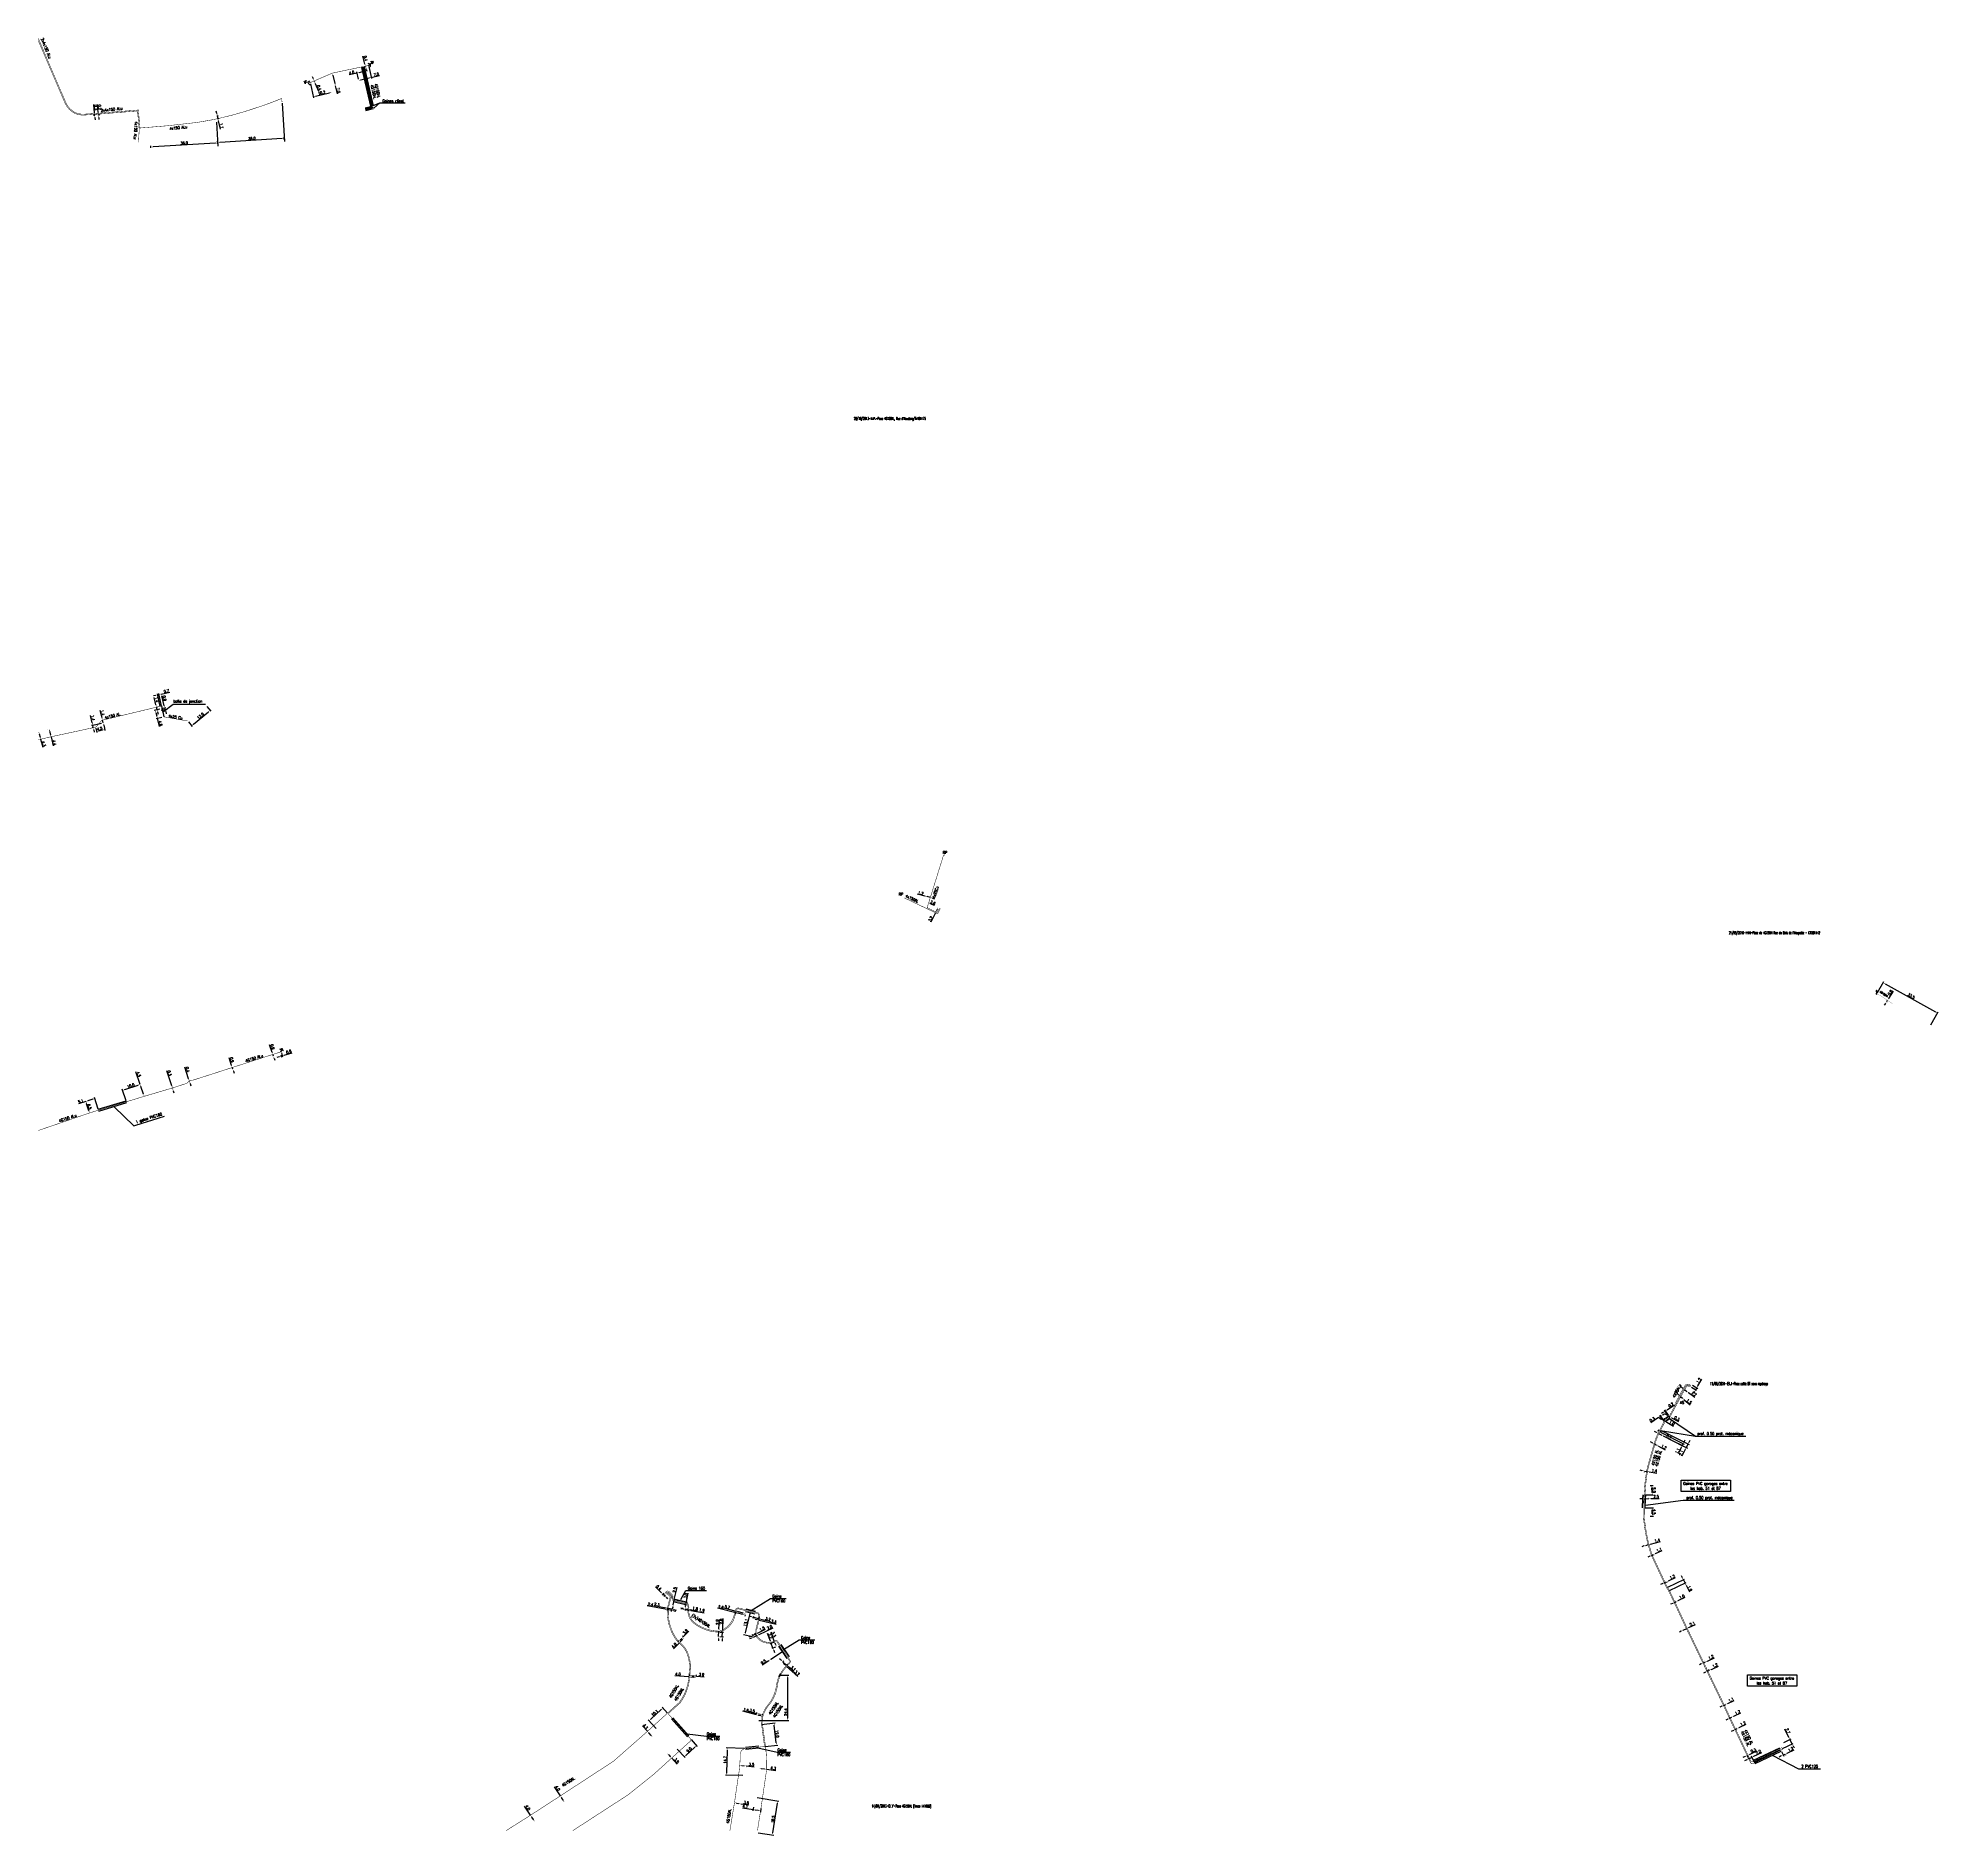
# Model space of a CAD drawing. Header units: millimetres. Extents: x 133000 to 134024, y 130998 to 131967.
import ezdxf
from ezdxf.enums import TextEntityAlignment as Align

# ---------------------------------------------------------------- set-up
doc = ezdxf.new("R2010")
doc.units = ezdxf.units.MM
doc.header["$PDMODE"] = 34
doc.linetypes.add('B_ST_Al', pattern=[2000, 1000, 1000])
doc.linetypes.add('B_ST_CU', pattern=[2000, 1000, 1000])
doc.layers.get('0').update_dxf_attribs({"linetype": 'CONTINUOUS'})
doc.layers.get('DEFPOINTS').update_dxf_attribs({"linetype": 'CONTINUOUS'})
for name, color, linetype in [('B_100', 3, 'CONTINUOUS'), ('B_110', 1, 'CONTINUOUS'), ('B_300', 7, 'CONTINUOUS'), ('B_310', 7, 'CONTINUOUS'), ('B_400', 7, 'CONTINUOUS'), ('B_420', 7, 'CONTINUOUS'), ('B_910', 7, 'CONTINUOUS')]:
    doc.layers.add(name, color=color, linetype=linetype)
doc.styles.add('M_ROMANS', font='ROMANS.shx', dxfattribs={"width": 0.75})
doc.styles.get("Standard").update_dxf_attribs({"font": 'romans.shx', "width": 0.85})
doc.dimstyles.new('ISO-25', dxfattribs={"dimtxt": 1.5, "dimasz": 1.2, "dimexe": 0, "dimexo": 0, "dimtad": 1, "dimtxsty": 'Standard', "dimcen": 2.5, "dimadec": 0, "dimazin": 0, "dimtfac": 1, "dimtmove": 0, "dimatfit": 3, "dimfxl": 0, "dimarcsym": 0})
doc.dimstyles.get("Standard").update_dxf_attribs({"dimtxt": 1.5, "dimasz": 1.2, "dimexe": 0.625, "dimexo": 0.625, "dimgap": 0.25, "dimtad": 1, "dimdec": 1, "dimzin": 0, "dimdsep": 46, "dimtxsty": 'Standard', "dimcen": -0.5, "dimadec": 0, "dimazin": 0, "dimtfac": 1, "dimtdec": 1, "dimtmove": 0, "dimatfit": 3, "dimfxl": 0, "dimtolj": 1, "dimtzin": 0, "dimarcsym": 0})

# ---------------------------------------------------------------- blocks, each defined once
blk = doc.blocks.new('*D86')
at = {"layer": 'B_100', "color": 0, "linetype": 'Continuous', "lineweight": -2, "transparency": 16777216}
for p, q in [((133336, 131128.4), (133332.8, 131131.5)), ((133337.3, 131128.1), (133336.4, 131127.1)), ((133337.7, 131126.8), (133336.9, 131127.6)), ((133338.1, 131127.3), (133337.3, 131126.3)), ((133338.6, 131126), (133339.4, 131125.1))]:
    blk.add_line(p, q, dxfattribs=at)
at = {"layer": 'B_100', "color": 0, "linetype": 'Continuous', "transparency": 16777216}
for points in [[(133336.1, 131128.6), (133335.8, 131128.3), (133336.9, 131127.6)], [(133338.7, 131126.1), (133338.4, 131125.8), (133337.7, 131126.8)]]:
    blk.add_solid(points, dxfattribs=at)
at = {"layer": 'DEFPOINTS', "color": 0, "linetype": 'Continuous', "transparency": 16777216}
for p in [(133336.9, 131127.6), (133337.7, 131128.5), (133338.6, 131127.7)]:
    blk.add_point(p, dxfattribs=at)
at = {"layer": 'B_100', "color": 0, "linetype": 'Continuous', "transparency": 16777216, "insert": (133334.6, 131131.1), "char_height": 1.5, "attachment_point": 5, "rotation": 316.4156}
blk.add_mtext('\\A1;0.4', dxfattribs=at)
blk = doc.blocks.new('*D85')
at = {"layer": 'B_100', "color": 0, "linetype": 'Continuous', "lineweight": -2, "transparency": 16777216}
for p, q in [((133343.2, 131125.4), (133344.5, 131131.2)), ((133342.2, 131120.6), (133341.9, 131119.5)), ((133342.4, 131121.8), (133343, 131124.3))]:
    blk.add_line(p, q, dxfattribs=at)
at = {"layer": 'B_100', "color": 0, "linetype": 'Continuous', "transparency": 16777216}
for points in [[(133342, 131120.7), (133342.4, 131120.6), (133342.4, 131121.8)], [(133343, 131125.5), (133343.4, 131125.4), (133343, 131124.3)]]:
    blk.add_solid(points, dxfattribs=at)
at = {"layer": 'DEFPOINTS', "color": 0, "linetype": 'Continuous', "transparency": 16777216}
for p in [(133342.4, 131121.8), (133342.4, 131121.8), (133343, 131124.3)]:
    blk.add_point(p, dxfattribs=at)
at = {"layer": 'B_100', "color": 0, "linetype": 'Continuous', "transparency": 16777216, "insert": (133343.2, 131129.9), "char_height": 1.5, "attachment_point": 5, "rotation": 77.6323}
blk.add_mtext('\\A1;2.5', dxfattribs=at)
blk = doc.blocks.new('*D84')
at = {"layer": 'B_100', "color": 0, "linetype": 'Continuous', "lineweight": -2, "transparency": 16777216}
for p, q in [((133349.4, 131122.7), (133350.5, 131128.1)), ((133349, 131120.9), (133349.1, 131121.5))]:
    blk.add_line(p, q, dxfattribs=at)
at = {"layer": 'B_100', "color": 0, "linetype": 'Continuous', "transparency": 16777216}
for points in [[(133348.8, 131120.9), (133349.2, 131120.9), (133348.7, 131119.7)], [(133348.9, 131121.5), (133349.3, 131121.4), (133349.4, 131122.7)]]:
    blk.add_solid(points, dxfattribs=at)
at = {"layer": 'DEFPOINTS', "color": 0, "linetype": 'Continuous', "transparency": 16777216}
for p in [(133348.7, 131119.7), (133348.7, 131119.7), (133349.4, 131122.7)]:
    blk.add_point(p, dxfattribs=at)
at = {"layer": 'B_100', "color": 0, "linetype": 'Continuous', "transparency": 16777216, "insert": (133349.2, 131126.7), "char_height": 1.5, "attachment_point": 5, "rotation": 77.6323}
blk.add_mtext('\\A1;3.0', dxfattribs=at)
blk = doc.blocks.new('*D83')
at = {"layer": 'B_100', "color": 0, "linetype": 'Continuous', "lineweight": -2, "transparency": 16777216}
for p, q in [((133366.9, 131104.7), (133367.1, 131107.6)), ((133367.1, 131108.8), (133367.3, 131114)), ((133366.9, 131103.5), (133366.8, 131102.4))]:
    blk.add_line(p, q, dxfattribs=at)
at = {"layer": 'B_100', "color": 0, "linetype": 'Continuous', "transparency": 16777216}
for points in [[(133366.9, 131108.8), (133367.3, 131108.8), (133367.1, 131107.6)], [(133366.7, 131103.6), (133367.1, 131103.5), (133366.9, 131104.7)]]:
    blk.add_solid(points, dxfattribs=at)
at = {"layer": 'DEFPOINTS', "color": 0, "linetype": 'Continuous', "transparency": 16777216}
for p in [(133367.1, 131107.6), (133367.1, 131107.6), (133366.9, 131104.7)]:
    blk.add_point(p, dxfattribs=at)
at = {"layer": 'B_100', "color": 0, "linetype": 'Continuous', "transparency": 16777216, "insert": (133366.3, 131112.5), "char_height": 1.5, "attachment_point": 5, "rotation": 87.5477}
blk.add_mtext('\\A1;2.9', dxfattribs=at)
blk = doc.blocks.new('*D82')
at = {"layer": 'B_100', "color": 0, "linetype": 'Continuous', "lineweight": -2, "transparency": 16777216}
for p, q in [((133367.7, 131107.1), (133369.6, 131107)), ((133368.9, 131104.7), (133369, 131107.1)), ((133369.1, 131108.3), (133369.3, 131114.4)), ((133367.6, 131104.7), (133369.5, 131104.6)), ((133368.9, 131103.5), (133368.8, 131102.3))]:
    blk.add_line(p, q, dxfattribs=at)
at = {"layer": 'B_100', "color": 0, "linetype": 'Continuous', "transparency": 16777216}
for points in [[(133368.9, 131108.3), (133369.3, 131108.3), (133369, 131107.1)], [(133368.7, 131103.5), (133369.1, 131103.5), (133368.9, 131104.7)]]:
    blk.add_solid(points, dxfattribs=at)
at = {"layer": 'DEFPOINTS', "color": 0, "linetype": 'Continuous', "transparency": 16777216}
for p in [(133367, 131107.1), (133366.9, 131104.7), (133368.9, 131104.7)]:
    blk.add_point(p, dxfattribs=at)
at = {"layer": 'B_100', "color": 0, "linetype": 'Continuous', "transparency": 16777216, "insert": (133368.3, 131112.8), "char_height": 1.5, "attachment_point": 5, "rotation": 87.5477}
blk.add_mtext('\\A1;2.8', dxfattribs=at)
blk = doc.blocks.new('*D81')
at = {"layer": 'B_100', "color": 0, "linetype": 'Continuous', "lineweight": -2, "transparency": 16777216}
for p, q in [((133383.8, 131117.2), (133381.3, 131106.8)), ((133385.2, 131104.6), (133380.4, 131105.7))]:
    blk.add_line(p, q, dxfattribs=at)
at = {"layer": 'B_100', "color": 0, "linetype": 'Continuous', "transparency": 16777216}
for points in [[(133383.6, 131117.2), (133384, 131117.1), (133384.1, 131118.3)], [(133381.1, 131106.8), (133381.5, 131106.7), (133381, 131105.6)]]:
    blk.add_solid(points, dxfattribs=at)
at = {"layer": 'DEFPOINTS', "color": 0, "linetype": 'Continuous', "transparency": 16777216}
for p in [(133384.1, 131118.3), (133381, 131105.6), (133385.8, 131104.4)]:
    blk.add_point(p, dxfattribs=at)
at = {"layer": 'B_100', "color": 0, "linetype": 'Continuous', "transparency": 16777216, "insert": (133381.6, 131112.2), "char_height": 1.5, "attachment_point": 5, "rotation": 76.4342}
blk.add_mtext('\\A1;13.1', dxfattribs=at)
blk = doc.blocks.new('*D80')
at = {"layer": 'B_100', "color": 0, "linetype": 'Continuous', "lineweight": -2, "transparency": 16777216}
for p, q in [((133384.6, 131115.4), (133383.4, 131115.6)), ((133385.6, 131114.7), (133385.9, 131115.7)), ((133385.7, 131115.1), (133388.4, 131114.4)), ((133388.4, 131114), (133388.6, 131115)), ((133389.6, 131114.1), (133394.8, 131112.9))]:
    blk.add_line(p, q, dxfattribs=at)
at = {"layer": 'B_100', "color": 0, "linetype": 'Continuous', "transparency": 16777216}
for points in [[(133384.6, 131115.6), (133384.5, 131115.2), (133385.7, 131115.1)], [(133389.7, 131114.3), (133389.6, 131113.9), (133388.4, 131114.4)]]:
    blk.add_solid(points, dxfattribs=at)
at = {"layer": 'DEFPOINTS', "color": 0, "linetype": 'Continuous', "transparency": 16777216}
for p in [(133385.5, 131114.1), (133385.7, 131115.1), (133388.2, 131113.4)]:
    blk.add_point(p, dxfattribs=at)
at = {"layer": 'B_100', "color": 0, "linetype": 'Continuous', "transparency": 16777216, "insert": (133393.5, 131114.2), "char_height": 1.5, "attachment_point": 5, "rotation": 346.3792}
blk.add_mtext('\\A1;3.2', dxfattribs=at)
blk = doc.blocks.new('*D79')
at = {"layer": 'B_100', "color": 0, "linetype": 'Continuous', "lineweight": -2, "transparency": 16777216}
for p, q in [((133388.7, 131105.8), (133396.3, 131109.5)), ((133384.7, 131103.9), (133383.6, 131103.4)), ((133385.8, 131104.4), (133387.6, 131105.3))]:
    blk.add_line(p, q, dxfattribs=at)
at = {"layer": 'B_100', "color": 0, "linetype": 'Continuous', "transparency": 16777216}
for points in [[(133384.6, 131104.1), (133384.8, 131103.7), (133385.8, 131104.4)], [(133388.6, 131106), (133388.8, 131105.6), (133387.6, 131105.3)]]:
    blk.add_solid(points, dxfattribs=at)
at = {"layer": 'DEFPOINTS', "color": 0, "linetype": 'Continuous', "transparency": 16777216}
for p in [(133385.8, 131104.4), (133385.8, 131104.4), (133387.6, 131105.3)]:
    blk.add_point(p, dxfattribs=at)
at = {"layer": 'B_100', "color": 0, "linetype": 'Continuous', "transparency": 16777216, "insert": (133394.4, 131109.7), "char_height": 1.5, "attachment_point": 5, "rotation": 25.7694}
blk.add_mtext('\\A1;2.0', dxfattribs=at)
blk = doc.blocks.new('*D78')
at = {"layer": 'B_100', "color": 0, "linetype": 'Continuous', "lineweight": -2, "transparency": 16777216}
for p, q in [((133387.8, 131106.5), (133392.2, 131108.7)), ((133384.3, 131104.8), (133383.2, 131104.3)), ((133385.5, 131105), (133385.1, 131105.9)), ((133385.3, 131105.4), (133386.7, 131106)), ((133386.9, 131105.7), (133386.4, 131106.6))]:
    blk.add_line(p, q, dxfattribs=at)
at = {"layer": 'B_100', "color": 0, "linetype": 'Continuous', "transparency": 16777216}
for points in [[(133384.2, 131105), (133384.3, 131104.7), (133385.3, 131105.4)], [(133387.7, 131106.7), (133387.9, 131106.4), (133386.7, 131106)]]:
    blk.add_solid(points, dxfattribs=at)
at = {"layer": 'DEFPOINTS', "color": 0, "linetype": 'Continuous', "transparency": 16777216}
for p in [(133385.3, 131105.4), (133385.8, 131104.4), (133387.1, 131105.1)]:
    blk.add_point(p, dxfattribs=at)
at = {"layer": 'B_100', "color": 0, "linetype": 'Continuous', "transparency": 16777216, "insert": (133390.4, 131108.9), "char_height": 1.5, "attachment_point": 5, "rotation": 25.7694}
blk.add_mtext('\\A1;1.5', dxfattribs=at)
blk = doc.blocks.new('*D77')
at = {"layer": 'B_100', "color": 0, "linetype": 'Continuous', "lineweight": -2, "transparency": 16777216}
for p, q in [((133396.9, 131102.2), (133395.2, 131107.1)), ((133397.7, 131100.2), (133397.4, 131101.1))]:
    blk.add_line(p, q, dxfattribs=at)
at = {"layer": 'B_100', "color": 0, "linetype": 'Continuous', "transparency": 16777216}
for points in [[(133397.5, 131101.1), (133397.2, 131101), (133396.9, 131102.2)], [(133397.9, 131100.3), (133397.5, 131100.2), (133398.1, 131099.1)]]:
    blk.add_solid(points, dxfattribs=at)
at = {"layer": 'DEFPOINTS', "color": 0, "linetype": 'Continuous', "transparency": 16777216}
for p in [(133396.9, 131102.2), (133398.1, 131099.1), (133398.1, 131099.1)]:
    blk.add_point(p, dxfattribs=at)
at = {"layer": 'B_100', "color": 0, "linetype": 'Continuous', "transparency": 16777216, "insert": (133396.6, 131105.9), "char_height": 1.5, "attachment_point": 5, "rotation": 290.1688}
blk.add_mtext('\\A1;3.3', dxfattribs=at)
blk = doc.blocks.new('*D76')
at = {"layer": 'B_100', "color": 0, "linetype": 'Continuous', "lineweight": -2, "transparency": 16777216}
for p, q in [((133394.8, 131102.2), (133393.3, 131106.3)), ((133396.5, 131101.5), (133394.6, 131100.8)), ((133396.2, 131098.4), (133395.2, 131101)), ((133397.5, 131098.9), (133395.6, 131098.2)), ((133396.6, 131097.3), (133397, 131096.1))]:
    blk.add_line(p, q, dxfattribs=at)
at = {"layer": 'B_100', "color": 0, "linetype": 'Continuous', "transparency": 16777216}
for points in [[(133395, 131102.2), (133394.6, 131102.1), (133395.2, 131101)], [(133396.8, 131097.3), (133396.4, 131097.2), (133396.2, 131098.4)]]:
    blk.add_solid(points, dxfattribs=at)
at = {"layer": 'DEFPOINTS', "color": 0, "linetype": 'Continuous', "transparency": 16777216}
for p in [(133396.2, 131098.4), (133397.1, 131101.7), (133398.1, 131099.1)]:
    blk.add_point(p, dxfattribs=at)
at = {"layer": 'B_100', "color": 0, "linetype": 'Continuous', "transparency": 16777216, "insert": (133394.8, 131105.1), "char_height": 1.5, "attachment_point": 5, "rotation": 290.1688}
blk.add_mtext('\\A1;3.2', dxfattribs=at)
blk = doc.blocks.new('*D75')
at = {"layer": 'B_100', "color": 0, "linetype": 'Continuous', "lineweight": -2, "transparency": 16777216}
for p, q in [((133394, 131091.7), (133390.3, 131089.3)), ((133400.9, 131096.2), (133395, 131092.3))]:
    blk.add_line(p, q, dxfattribs=at)
at = {"layer": 'B_100', "color": 0, "linetype": 'Continuous', "transparency": 16777216}
for points in [[(133400.8, 131096.4), (133401, 131096), (133401.9, 131096.9)], [(133394.9, 131092.5), (133395.1, 131092.2), (133394, 131091.7)]]:
    blk.add_solid(points, dxfattribs=at)
at = {"layer": 'DEFPOINTS', "color": 0, "linetype": 'Continuous', "transparency": 16777216}
for p in [(133401.9, 131096.9), (133394, 131091.7), (133394, 131091.7)]:
    blk.add_point(p, dxfattribs=at)
at = {"layer": 'B_100', "color": 0, "linetype": 'Continuous', "transparency": 16777216, "insert": (133391.1, 131091), "char_height": 1.5, "attachment_point": 5, "rotation": 33.2346}
blk.add_mtext('\\A1;9.5', dxfattribs=at)
blk = doc.blocks.new('*D74')
at = {"layer": 'B_100', "color": 0, "linetype": 'Continuous', "lineweight": -2, "transparency": 16777216}
for p, q in [((133351.4, 131083.5), (133351.4, 131084.3)), ((133352.6, 131083.6), (133353.7, 131083.5)), ((133354.8, 131083.2), (133354.9, 131084)), ((133354.9, 131083.4), (133359.2, 131083))]:
    blk.add_line(p, q, dxfattribs=at)
at = {"layer": 'B_100', "color": 0, "linetype": 'Continuous', "transparency": 16777216}
for points in [[(133352.6, 131083.8), (133352.6, 131083.4), (133351.4, 131083.7)], [(133353.7, 131083.7), (133353.7, 131083.3), (133354.9, 131083.4)]]:
    blk.add_solid(points, dxfattribs=at)
at = {"layer": 'DEFPOINTS', "color": 0, "linetype": 'Continuous', "transparency": 16777216}
for p in [(133351.3, 131082.9), (133354.8, 131082.6), (133354.9, 131083.4)]:
    blk.add_point(p, dxfattribs=at)
at = {"layer": 'B_100', "color": 0, "linetype": 'Continuous', "transparency": 16777216, "insert": (133357.7, 131084.2), "char_height": 1.5, "attachment_point": 5, "rotation": 355.0446}
blk.add_mtext('\\A1;3.9', dxfattribs=at)
blk = doc.blocks.new('*D73')
at = {"layer": 'B_100', "color": 0, "linetype": 'Continuous', "lineweight": -2, "transparency": 16777216}
for p, q in [((133347.8, 131104.6), (133350.8, 131107.7)), ((133345.5, 131102), (133345, 131102.5)), ((133346.2, 131102.9), (133347, 131103.7)), ((133347.9, 131104.5), (133347.4, 131105))]:
    blk.add_line(p, q, dxfattribs=at)
at = {"layer": 'B_100', "color": 0, "linetype": 'Continuous', "transparency": 16777216}
for points in [[(133346.1, 131103), (133346.4, 131102.8), (133345.4, 131102)], [(133346.9, 131103.8), (133347.2, 131103.6), (133347.8, 131104.6)]]:
    blk.add_solid(points, dxfattribs=at)
at = {"layer": 'DEFPOINTS', "color": 0, "linetype": 'Continuous', "transparency": 16777216}
for p in [(133345.9, 131101.6), (133347.8, 131104.6), (133348.3, 131104.1)]:
    blk.add_point(p, dxfattribs=at)
at = {"layer": 'B_100', "color": 0, "linetype": 'Continuous', "transparency": 16777216, "insert": (133349, 131107.3), "char_height": 1.5, "attachment_point": 5, "rotation": 46.3744}
blk.add_mtext('\\A1;3.9', dxfattribs=at)
blk = doc.blocks.new('*D72')
at = {"layer": 'B_100', "color": 0, "linetype": 'Continuous', "lineweight": -2, "transparency": 16777216}
for p, q in [((133338, 131119.5), (133328.4, 131121.3)), ((133339.3, 131120.1), (133339.1, 131118.7)), ((133341.5, 131118.8), (133339.2, 131119.3)), ((133341.7, 131119.7), (133341.4, 131118.2)), ((133342.7, 131118.6), (133343.9, 131118.4))]:
    blk.add_line(p, q, dxfattribs=at)
at = {"layer": 'B_100', "color": 0, "linetype": 'Continuous', "transparency": 16777216}
for points in [[(133338, 131119.7), (133338, 131119.3), (133339.2, 131119.3)], [(133342.8, 131118.8), (133342.7, 131118.4), (133341.5, 131118.8)]]:
    blk.add_solid(points, dxfattribs=at)
at = {"layer": 'DEFPOINTS', "color": 0, "linetype": 'Continuous', "transparency": 16777216}
for p in [(133339.2, 131119.3), (133339.4, 131120.7), (133341.8, 131120.3)]:
    blk.add_point(p, dxfattribs=at)
at = {"layer": 'B_100', "color": 0, "linetype": 'Continuous', "transparency": 16777216, "insert": (133330.2, 131122), "char_height": 1.5, "attachment_point": 5, "rotation": 349.307}
blk.add_mtext('\\A1;2.4', dxfattribs=at)
blk = doc.blocks.new('B_300_03')
at = {"color": 0, "linetype": 'Continuous'}
blk.add_solid([(-1, 0.375), (-1, -0.375), (1, 0.375), (1, -0.375)], dxfattribs=at)
at = {"color": 0, "linetype": 'Continuous', "width": 0.75, "flags": 3}
for tag, p in [('DEF_COUP', (0, -6.75)), ('DEF_TYPE', (0, -9.25)), ('DEF_LEG', (0, -4.25))]:
    blk.add_attdef(tag, text='', height=1.2, dxfattribs=at).set_placement(p, align=Align.MIDDLE)
blk = doc.blocks.new('*D71')
at = {"layer": 'B_100', "color": 0, "linetype": 'Continuous', "lineweight": -2, "transparency": 16777216}
for p, q in [((133383.8, 131117.2), (133381.3, 131106.8)), ((133385.2, 131104.6), (133380.4, 131105.7))]:
    blk.add_line(p, q, dxfattribs=at)
at = {"layer": 'B_100', "color": 0, "linetype": 'Continuous', "transparency": 16777216}
for points in [[(133383.6, 131117.2), (133384, 131117.1), (133384.1, 131118.3)], [(133381.1, 131106.8), (133381.5, 131106.7), (133381, 131105.6)]]:
    blk.add_solid(points, dxfattribs=at)
at = {"layer": 'DEFPOINTS', "color": 0, "linetype": 'Continuous', "transparency": 16777216}
for p in [(133384.1, 131118.3), (133381, 131105.6), (133385.8, 131104.4)]:
    blk.add_point(p, dxfattribs=at)
at = {"layer": 'B_100', "color": 0, "linetype": 'Continuous', "transparency": 16777216, "insert": (133381.6, 131112.2), "char_height": 1.5, "attachment_point": 5, "rotation": 76.4342}
blk.add_mtext('\\A1;13.1', dxfattribs=at)
blk = doc.blocks.new('*D70')
at = {"layer": 'B_100', "color": 0, "linetype": 'Continuous', "lineweight": -2, "transparency": 16777216}
for p, q in [((133396.9, 131102.2), (133395.2, 131107.1)), ((133397.7, 131100.2), (133397.4, 131101.1))]:
    blk.add_line(p, q, dxfattribs=at)
at = {"layer": 'B_100', "color": 0, "linetype": 'Continuous', "transparency": 16777216}
for points in [[(133397.5, 131101.1), (133397.2, 131101), (133396.9, 131102.2)], [(133397.9, 131100.3), (133397.5, 131100.2), (133398.1, 131099.1)]]:
    blk.add_solid(points, dxfattribs=at)
at = {"layer": 'DEFPOINTS', "color": 0, "linetype": 'Continuous', "transparency": 16777216}
for p in [(133396.9, 131102.2), (133398.1, 131099.1), (133398.1, 131099.1)]:
    blk.add_point(p, dxfattribs=at)
at = {"layer": 'B_100', "color": 0, "linetype": 'Continuous', "transparency": 16777216, "insert": (133396.6, 131105.9), "char_height": 1.5, "attachment_point": 5, "rotation": 290.1688}
blk.add_mtext('\\A1;3.3', dxfattribs=at)
blk = doc.blocks.new('*D69')
at = {"layer": 'B_100', "color": 0, "linetype": 'Continuous', "lineweight": -2, "transparency": 16777216}
for p, q in [((133394.8, 131102.2), (133393.3, 131106.3)), ((133396.5, 131101.5), (133394.6, 131100.8)), ((133396.2, 131098.4), (133395.2, 131101)), ((133397.5, 131098.9), (133395.6, 131098.2)), ((133396.6, 131097.3), (133397, 131096.1))]:
    blk.add_line(p, q, dxfattribs=at)
at = {"layer": 'B_100', "color": 0, "linetype": 'Continuous', "transparency": 16777216}
for points in [[(133395, 131102.2), (133394.6, 131102.1), (133395.2, 131101)], [(133396.8, 131097.3), (133396.4, 131097.2), (133396.2, 131098.4)]]:
    blk.add_solid(points, dxfattribs=at)
at = {"layer": 'DEFPOINTS', "color": 0, "linetype": 'Continuous', "transparency": 16777216}
for p in [(133396.2, 131098.4), (133397.1, 131101.7), (133398.1, 131099.1)]:
    blk.add_point(p, dxfattribs=at)
at = {"layer": 'B_100', "color": 0, "linetype": 'Continuous', "transparency": 16777216, "insert": (133394.8, 131105.1), "char_height": 1.5, "attachment_point": 5, "rotation": 290.1688}
blk.add_mtext('\\A1;3.2', dxfattribs=at)
blk = doc.blocks.new('*D68')
at = {"layer": 'B_100', "color": 0, "linetype": 'Continuous', "lineweight": -2, "transparency": 16777216}
for p, q in [((133394, 131091.7), (133390.3, 131089.3)), ((133400.9, 131096.2), (133395, 131092.3))]:
    blk.add_line(p, q, dxfattribs=at)
at = {"layer": 'B_100', "color": 0, "linetype": 'Continuous', "transparency": 16777216}
for points in [[(133400.8, 131096.4), (133401, 131096), (133401.9, 131096.9)], [(133394.9, 131092.5), (133395.1, 131092.2), (133394, 131091.7)]]:
    blk.add_solid(points, dxfattribs=at)
at = {"layer": 'DEFPOINTS', "color": 0, "linetype": 'Continuous', "transparency": 16777216}
for p in [(133401.9, 131096.9), (133394, 131091.7), (133394, 131091.7)]:
    blk.add_point(p, dxfattribs=at)
at = {"layer": 'B_100', "color": 0, "linetype": 'Continuous', "transparency": 16777216, "insert": (133391.1, 131091), "char_height": 1.5, "attachment_point": 5, "rotation": 33.2346}
blk.add_mtext('\\A1;9.5', dxfattribs=at)
blk = doc.blocks.new('*D67')
at = {"layer": 'B_300', "color": 0, "linetype": 'Continuous', "lineweight": -2, "transparency": 16777216}
for p, q in [((133400.4, 131083.8), (133404.8, 131083.8)), ((133404.1, 131082.6), (133404.1, 131060.6)), ((133388.6, 131059.4), (133404.8, 131059.4))]:
    blk.add_line(p, q, dxfattribs=at)
at = {"layer": 'B_300', "color": 0, "linetype": 'Continuous', "transparency": 16777216}
for points in [[(133403.9, 131082.6), (133404.3, 131082.6), (133404.1, 131083.8)], [(133403.9, 131060.6), (133404.3, 131060.6), (133404.1, 131059.4)]]:
    blk.add_solid(points, dxfattribs=at)
at = {"layer": 'DEFPOINTS', "color": 0, "linetype": 'Continuous', "transparency": 16777216}
for p in [(133399.8, 131083.8), (133388, 131059.4), (133404.1, 131059.4)]:
    blk.add_point(p, dxfattribs=at)
at = {"layer": 'B_300', "color": 0, "linetype": 'Continuous', "transparency": 16777216, "insert": (133403.1, 131064), "char_height": 1.5, "attachment_point": 5, "rotation": 90}
blk.add_mtext('\\A1;24.4', dxfattribs=at)
blk = doc.blocks.new('*D66')
at = {"layer": 'B_100', "color": 0, "linetype": 'Continuous', "lineweight": -2, "transparency": 16777216}
for p, q in [((133387.3, 131062.5), (133379.9, 131064.4)), ((133389.6, 131061.9), (133388.5, 131062.2))]:
    blk.add_line(p, q, dxfattribs=at)
at = {"layer": 'B_100', "color": 0, "linetype": 'Continuous', "transparency": 16777216}
for points in [[(133388.5, 131062.4), (133388.4, 131062), (133387.3, 131062.5)], [(133389.7, 131062.1), (133389.6, 131061.7), (133390.8, 131061.6)]]:
    blk.add_solid(points, dxfattribs=at)
at = {"layer": 'DEFPOINTS', "color": 0, "linetype": 'Continuous', "transparency": 16777216}
for p in [(133387.3, 131062.5), (133387.3, 131062.5), (133390.8, 131061.6)]:
    blk.add_point(p, dxfattribs=at)
at = {"layer": 'B_100', "color": 0, "linetype": 'Continuous', "transparency": 16777216, "insert": (133381.6, 131065), "char_height": 1.5, "attachment_point": 5, "rotation": 345.6711}
blk.add_mtext('\\A1;3.6', dxfattribs=at)
blk = doc.blocks.new('*D65')
at = {"layer": 'B_100', "color": 0, "linetype": 'Continuous', "lineweight": -2, "transparency": 16777216}
for p, q in [((133387.4, 131063.1), (133383.2, 131064.2)), ((133387.4, 131063.1), (133387.6, 131063.7)), ((133389.3, 131062.6), (133388.6, 131062.8)), ((133390.5, 131062.3), (133390.6, 131062.9))]:
    blk.add_line(p, q, dxfattribs=at)
at = {"layer": 'B_100', "color": 0, "linetype": 'Continuous', "transparency": 16777216}
for points in [[(133388.7, 131063), (133388.6, 131062.6), (133387.4, 131063.1)], [(133389.3, 131062.8), (133389.2, 131062.4), (133390.4, 131062.3)]]:
    blk.add_solid(points, dxfattribs=at)
at = {"layer": 'DEFPOINTS', "color": 0, "linetype": 'Continuous', "transparency": 16777216}
for p in [(133387.3, 131062.5), (133387.4, 131063.1), (133390.3, 131061.7)]:
    blk.add_point(p, dxfattribs=at)
at = {"layer": 'B_100', "color": 0, "linetype": 'Continuous', "transparency": 16777216, "insert": (133385, 131064.7), "char_height": 1.5, "attachment_point": 5, "rotation": 345.6711}
blk.add_mtext('\\A1;3.5', dxfattribs=at)
blk = doc.blocks.new('*D64')
at = {"layer": 'B_100', "color": 0, "linetype": 'Continuous', "lineweight": -2, "transparency": 16777216}
for p, q in [((133390.1, 131057.3), (133397.4, 131058.1)), ((133398, 131047.3), (133396.9, 131056.9)), ((133391.8, 131045.4), (133398.8, 131046.2))]:
    blk.add_line(p, q, dxfattribs=at)
at = {"layer": 'B_100', "color": 0, "linetype": 'Continuous', "transparency": 16777216}
for points in [[(133397.1, 131056.9), (133396.7, 131056.9), (133396.8, 131058.1)], [(133398.2, 131047.4), (133397.8, 131047.3), (133398.1, 131046.2)]]:
    blk.add_solid(points, dxfattribs=at)
at = {"layer": 'DEFPOINTS', "color": 0, "linetype": 'Continuous', "transparency": 16777216}
for p in [(133389.5, 131057.2), (133396.8, 131058.1), (133391.2, 131045.3)]:
    blk.add_point(p, dxfattribs=at)
at = {"layer": 'B_100', "color": 0, "linetype": 'Continuous', "transparency": 16777216, "insert": (133398.4, 131052.2), "char_height": 1.5, "attachment_point": 5, "rotation": 276.6577}
blk.add_mtext('\\A1;12.0', dxfattribs=at)
blk = doc.blocks.new('*D63')
at = {"layer": 'B_100', "color": 0, "linetype": 'Continuous', "lineweight": -2, "transparency": 16777216}
for p, q in [((133389.8, 131033.5), (133391.6, 131033.3)), ((133392.8, 131033.1), (133397.8, 131032.5))]:
    blk.add_line(p, q, dxfattribs=at)
at = {"layer": 'B_100', "color": 0, "linetype": 'Continuous', "transparency": 16777216}
for points in [[(133389.8, 131033.7), (133389.7, 131033.3), (133388.6, 131033.7)], [(133391.7, 131033.5), (133391.6, 131033.1), (133392.8, 131033.1)]]:
    blk.add_solid(points, dxfattribs=at)
at = {"layer": 'DEFPOINTS', "color": 0, "linetype": 'Continuous', "transparency": 16777216}
for p in [(133388.6, 131033.7), (133388.6, 131033.7), (133392.8, 131033.1)]:
    blk.add_point(p, dxfattribs=at)
at = {"layer": 'B_100', "color": 0, "linetype": 'Continuous', "transparency": 16777216, "insert": (133396.4, 131033.7), "char_height": 1.5, "attachment_point": 5, "rotation": 352.581}
blk.add_mtext('\\A1;4.3', dxfattribs=at)
blk = doc.blocks.new('*D62')
at = {"layer": 'B_100', "color": 0, "linetype": 'Continuous', "lineweight": -2, "transparency": 16777216}
for p, q in [((133385.5, 131011.3), (133379.8, 131012.2)), ((133385.7, 131012.6), (133385.4, 131010.7)), ((133388.3, 131010.8), (133386.7, 131011.1)), ((133389.7, 131012), (133389.4, 131010))]:
    blk.add_line(p, q, dxfattribs=at)
at = {"layer": 'B_100', "color": 0, "linetype": 'Continuous', "transparency": 16777216}
for points in [[(133386.7, 131011.3), (133386.6, 131010.9), (133385.5, 131011.3)], [(133388.4, 131011), (133388.3, 131010.6), (133389.5, 131010.7)]]:
    blk.add_solid(points, dxfattribs=at)
at = {"layer": 'DEFPOINTS', "color": 0, "linetype": 'Continuous', "transparency": 16777216}
for p in [(133385.5, 131011.3), (133385.8, 131013.2), (133389.8, 131012.6)]:
    blk.add_point(p, dxfattribs=at)
at = {"layer": 'B_100', "color": 0, "linetype": 'Continuous', "transparency": 16777216, "insert": (133381.3, 131013), "char_height": 1.5, "attachment_point": 5, "rotation": 351.0374}
blk.add_mtext('\\A1;4.1', dxfattribs=at)
blk = doc.blocks.new('*D61')
at = {"layer": 'B_300', "color": 0, "linetype": 'Continuous', "lineweight": -2, "transparency": 16777216}
for p, q in [((133387.7, 131017.8), (133399.4, 131015.9)), ((133396.1, 130998.9), (133398.6, 131014.8)), ((133388.3, 130998.9), (133396.6, 130997.6))]:
    blk.add_line(p, q, dxfattribs=at)
at = {"layer": 'B_300', "color": 0, "linetype": 'Continuous', "transparency": 16777216}
for points in [[(133398.4, 131014.9), (133398.8, 131014.8), (133398.8, 131016)], [(133395.9, 130999), (133396.3, 130998.9), (133396, 130997.7)]]:
    blk.add_solid(points, dxfattribs=at)
at = {"layer": 'DEFPOINTS', "color": 0, "linetype": 'Continuous', "transparency": 16777216}
for p in [(133387.1, 131017.8), (133398.8, 131016), (133387.7, 130999)]:
    blk.add_point(p, dxfattribs=at)
at = {"layer": 'B_300', "color": 0, "linetype": 'Continuous', "transparency": 16777216, "insert": (133396.3, 131006.1), "char_height": 1.5, "attachment_point": 5, "rotation": 81.0989}
blk.add_mtext('\\A1;18.5', dxfattribs=at)
blk = doc.blocks.new('*D60')
at = {"layer": 'B_100', "color": 0, "linetype": 'Continuous', "lineweight": -2, "transparency": 16777216}
for p, q in [((133376.6, 131014.9), (133377.7, 131014.7)), ((133378.9, 131014.5), (133383.2, 131013.9))]:
    blk.add_line(p, q, dxfattribs=at)
at = {"layer": 'B_100', "color": 0, "linetype": 'Continuous', "transparency": 16777216}
for points in [[(133376.7, 131015.1), (133376.6, 131014.7), (133375.5, 131015.1)], [(133377.8, 131014.9), (133377.7, 131014.5), (133378.9, 131014.5)]]:
    blk.add_solid(points, dxfattribs=at)
at = {"layer": 'DEFPOINTS', "color": 0, "linetype": 'Continuous', "transparency": 16777216}
for p in [(133375.5, 131015.1), (133378.9, 131014.5), (133378.9, 131014.5)]:
    blk.add_point(p, dxfattribs=at)
at = {"layer": 'B_100', "color": 0, "linetype": 'Continuous', "transparency": 16777216, "insert": (133381.8, 131015.1), "char_height": 1.5, "attachment_point": 5, "rotation": 351.0741}
blk.add_mtext('\\A1;3.5', dxfattribs=at)
blk = doc.blocks.new('*D59')
at = {"layer": 'B_100', "color": 0, "linetype": 'Continuous', "lineweight": -2, "transparency": 16777216}
for p, q in [((133378.2, 131034.6), (133378.2, 131034.6)), ((133379.5, 131035.1), (133380.6, 131035)), ((133381.7, 131034.3), (133381.7, 131034.3)), ((133381.8, 131034.9), (133386.1, 131034.5))]:
    blk.add_line(p, q, dxfattribs=at)
at = {"layer": 'B_100', "color": 0, "linetype": 'Continuous', "transparency": 16777216}
for points in [[(133379.5, 131035.3), (133379.5, 131034.9), (133378.3, 131035.2)], [(133380.6, 131035.2), (133380.6, 131034.8), (133381.8, 131034.9)]]:
    blk.add_solid(points, dxfattribs=at)
at = {"layer": 'DEFPOINTS', "color": 0, "linetype": 'Continuous', "transparency": 16777216}
for p in [(133378.3, 131035.2), (133381.8, 131034.9), (133381.8, 131034.9)]:
    blk.add_point(p, dxfattribs=at)
at = {"layer": 'B_100', "color": 0, "linetype": 'Continuous', "transparency": 16777216, "insert": (133384.6, 131035.7), "char_height": 1.5, "attachment_point": 5, "rotation": 355.2371}
blk.add_mtext('\\A1;3.5', dxfattribs=at)
blk = doc.blocks.new('*D58')
at = {"layer": 'B_100', "color": 0, "linetype": 'Continuous', "lineweight": -2, "transparency": 16777216}
for p, q in [((133352.1, 131049.2), (133355.4, 131045.4)), ((133344.6, 131044), (133348.8, 131039.4)), ((133354.1, 131045.1), (133349.2, 131040.6))]:
    blk.add_line(p, q, dxfattribs=at)
at = {"layer": 'B_100', "color": 0, "linetype": 'Continuous', "transparency": 16777216}
for points in [[(133354, 131045.2), (133354.3, 131044.9), (133355, 131045.9)], [(133349.1, 131040.8), (133349.4, 131040.5), (133348.4, 131039.8)]]:
    blk.add_solid(points, dxfattribs=at)
at = {"layer": 'DEFPOINTS', "color": 0, "linetype": 'Continuous', "transparency": 16777216}
for p in [(133351.6, 131049.6), (133344.2, 131044.4), (133348.4, 131039.8)]:
    blk.add_point(p, dxfattribs=at)
at = {"layer": 'B_100', "color": 0, "linetype": 'Continuous', "transparency": 16777216, "insert": (133351, 131043.6), "char_height": 1.5, "attachment_point": 5, "rotation": 42.1639}
blk.add_mtext('\\A1;9.0', dxfattribs=at)
blk = doc.blocks.new('*D57')
at = {"layer": 'B_100', "color": 0, "linetype": 'Continuous', "lineweight": -2, "transparency": 16777216}
for p, q in [((133328.5, 131053.6), (133325.8, 131056.5)), ((133330.5, 131051.4), (133329.3, 131052.7))]:
    blk.add_line(p, q, dxfattribs=at)
at = {"layer": 'B_100', "color": 0, "linetype": 'Continuous', "transparency": 16777216}
for points in [[(133329.5, 131052.8), (133329.2, 131052.5), (133328.5, 131053.6)], [(133330.6, 131051.6), (133330.3, 131051.3), (133331.3, 131050.5)]]:
    blk.add_solid(points, dxfattribs=at)
at = {"layer": 'DEFPOINTS', "color": 0, "linetype": 'Continuous', "transparency": 16777216}
for p in [(133328.5, 131053.6), (133331.3, 131050.5), (133331.3, 131050.5)]:
    blk.add_point(p, dxfattribs=at)
at = {"layer": 'B_100', "color": 0, "linetype": 'Continuous', "transparency": 16777216, "insert": (133327.5, 131056.2), "char_height": 1.5, "attachment_point": 5, "rotation": 312.2858}
blk.add_mtext('\\A1;4.1', dxfattribs=at)
blk = doc.blocks.new('*D56')
at = {"layer": 'B_100', "color": 0, "linetype": 'Continuous', "lineweight": -2, "transparency": 16777216}
for p, q in [((133339.4, 131063.3), (133336.5, 131066.6)), ((133333.3, 131055.1), (133329, 131059.8)), ((133336, 131065.3), (133330.3, 131060.1))]:
    blk.add_line(p, q, dxfattribs=at)
at = {"layer": 'B_100', "color": 0, "linetype": 'Continuous', "transparency": 16777216}
for points in [[(133335.9, 131065.5), (133336.2, 131065.2), (133336.9, 131066.1)], [(133330.2, 131060.3), (133330.5, 131060), (133329.5, 131059.3)]]:
    blk.add_solid(points, dxfattribs=at)
at = {"layer": 'DEFPOINTS', "color": 0, "linetype": 'Continuous', "transparency": 16777216}
for p in [(133329.5, 131059.3), (133339.9, 131062.9), (133333.7, 131054.6)]:
    blk.add_point(p, dxfattribs=at)
at = {"layer": 'B_100', "color": 0, "linetype": 'Continuous', "transparency": 16777216, "insert": (133332.5, 131063.5), "char_height": 1.5, "attachment_point": 5, "rotation": 42.2858}
blk.add_mtext('\\A1;10.1', dxfattribs=at)
blk = doc.blocks.new('*D55')
at = {"layer": 'B_100', "color": 0, "linetype": 'Continuous', "lineweight": -2, "transparency": 16777216}
for p, q in [((133351.4, 131083.5), (133351.4, 131084.3)), ((133352.6, 131083.6), (133353.7, 131083.5)), ((133354.8, 131083.2), (133354.9, 131084)), ((133354.9, 131083.4), (133359.2, 131083))]:
    blk.add_line(p, q, dxfattribs=at)
at = {"layer": 'B_100', "color": 0, "linetype": 'Continuous', "transparency": 16777216}
for points in [[(133352.6, 131083.8), (133352.6, 131083.4), (133351.4, 131083.7)], [(133353.7, 131083.7), (133353.7, 131083.3), (133354.9, 131083.4)]]:
    blk.add_solid(points, dxfattribs=at)
at = {"layer": 'DEFPOINTS', "color": 0, "linetype": 'Continuous', "transparency": 16777216}
for p in [(133351.3, 131082.9), (133354.8, 131082.6), (133354.9, 131083.4)]:
    blk.add_point(p, dxfattribs=at)
at = {"layer": 'B_100', "color": 0, "linetype": 'Continuous', "transparency": 16777216, "insert": (133357.7, 131084.2), "char_height": 1.5, "attachment_point": 5, "rotation": 355.0446}
blk.add_mtext('\\A1;3.9', dxfattribs=at)
blk = doc.blocks.new('*D54')
at = {"layer": 'B_100', "color": 0, "linetype": 'Continuous', "lineweight": -2, "transparency": 16777216}
for p, q in [((133347.8, 131104.6), (133350.8, 131107.7)), ((133345.5, 131102), (133345, 131102.5)), ((133346.2, 131102.9), (133347, 131103.7)), ((133347.9, 131104.5), (133347.4, 131105))]:
    blk.add_line(p, q, dxfattribs=at)
at = {"layer": 'B_100', "color": 0, "linetype": 'Continuous', "transparency": 16777216}
for points in [[(133346.1, 131103), (133346.4, 131102.8), (133345.4, 131102)], [(133346.9, 131103.8), (133347.2, 131103.6), (133347.8, 131104.6)]]:
    blk.add_solid(points, dxfattribs=at)
at = {"layer": 'DEFPOINTS', "color": 0, "linetype": 'Continuous', "transparency": 16777216}
for p in [(133345.9, 131101.6), (133347.8, 131104.6), (133348.3, 131104.1)]:
    blk.add_point(p, dxfattribs=at)
at = {"layer": 'B_100', "color": 0, "linetype": 'Continuous', "transparency": 16777216, "insert": (133349, 131107.3), "char_height": 1.5, "attachment_point": 5, "rotation": 46.3744}
blk.add_mtext('\\A1;3.9', dxfattribs=at)
blk = doc.blocks.new('GIS_MODF')
at = {"color": 0, "linetype": 'Continuous', "flags": 128}
for points in [[(-2.2, 0), (-1.7, 0)], [(1.5, 0), (2, 0)]]:
    blk.add_lwpolyline(points, dxfattribs=at)
at = {"color": 0, "linetype": 'Continuous', "width": 0.5}
blk.add_attdef('DATE', text='', height=1.5, dxfattribs=at).set_placement((-2.5, -0.8), align=Align.RIGHT)
at = {"color": 0, "linetype": 'Continuous', "width": 1.771291}
blk.add_attdef('USER', text='', height=1.5, dxfattribs=at).set_placement((-1.5, -0.8), (1.3, -0.8), align=Align.FIT)
at = {"color": 0, "linetype": 'Continuous', "width": 0.5}
blk.add_attdef('DESC', (2.3, -0.8), '', height=1.5, dxfattribs=at)
blk = doc.blocks.new('B_300_04')
at = {"color": 0, "linetype": 'Continuous'}
blk.add_line((0, 1.125), (0, -0.375), dxfattribs=at)
blk.add_solid([(-1, 0.75), (-1, 0), (1, 0.75), (1, 0)], dxfattribs=at)
at = {"color": 0, "linetype": 'Continuous', "style": 'M_ROMANS', "width": 0.75, "flags": 3}
for tag, p in [('DEF_COUP', (0, -6.75)), ('DEF_TYPE', (0, -9.25)), ('DEF_LEG', (0, -4.25))]:
    blk.add_attdef(tag, text='', height=1.2, dxfattribs=at).set_placement(p, align=Align.MIDDLE)
blk = doc.blocks.new('*D53')
at = {"layer": 'B_110', "color": 0, "linetype": 'Continuous', "lineweight": -2, "transparency": 16777216}
for p, q in [((133878.8, 131131.3), (133887.8, 131135.6)), ((133879.6, 131129.6), (133888.6, 131133.9)), ((133886.7, 131136.4), (133886.2, 131137.5)), ((133887.2, 131135.3), (133888.1, 131133.6)), ((133888.6, 131132.5), (133890.4, 131128.8))]:
    blk.add_line(p, q, dxfattribs=at)
at = {"layer": 'B_110', "color": 0, "linetype": 'Continuous', "transparency": 16777216}
for points in [[(133886.9, 131136.5), (133886.5, 131136.3), (133887.2, 131135.3)], [(133888.8, 131132.6), (133888.4, 131132.4), (133888.1, 131133.6)]]:
    blk.add_solid(points, dxfattribs=at)
at = {"layer": 'DEFPOINTS', "color": 0, "linetype": 'Continuous', "transparency": 16777216}
for p in [(133878.2, 131131), (133879.1, 131129.3), (133888.1, 131133.6)]:
    blk.add_point(p, dxfattribs=at)
at = {"layer": 'B_110', "color": 0, "linetype": 'Continuous', "transparency": 16777216, "insert": (133890.6, 131130.6), "char_height": 1.5, "attachment_point": 5, "rotation": 295.524}
blk.add_mtext('\\A1;1.9', dxfattribs=at)
blk = doc.blocks.new('*D52')
at = {"layer": 'B_400', "color": 0, "linetype": 'Continuous', "lineweight": -2, "transparency": 16777216}
for p, q in [((133921.3, 131038.2), (133920.2, 131037.7)), ((133922.4, 131038.5), (133922.1, 131039.3)), ((133922.4, 131038.7), (133924.2, 131039.6)), ((133925.3, 131037.2), (133923.9, 131040.2)), ((133925.2, 131040.1), (133929.5, 131042.1))]:
    blk.add_line(p, q, dxfattribs=at)
at = {"layer": 'B_400', "color": 0, "linetype": 'Continuous', "transparency": 16777216}
for points in [[(133921.2, 131038.4), (133921.4, 131038), (133922.4, 131038.7)], [(133925.2, 131040.3), (133925.3, 131039.9), (133924.2, 131039.6)]]:
    blk.add_solid(points, dxfattribs=at)
at = {"layer": 'DEFPOINTS', "color": 0, "linetype": 'Continuous', "transparency": 16777216}
for p in [(133922.7, 131038), (133924.2, 131039.6), (133925.6, 131036.6)]:
    blk.add_point(p, dxfattribs=at)
at = {"layer": 'B_400', "color": 0, "linetype": 'Continuous', "transparency": 16777216, "insert": (133927.6, 131042.4), "char_height": 1.5, "attachment_point": 5, "rotation": 25.5765}
blk.add_mtext('\\A1;2.0', dxfattribs=at)
blk = doc.blocks.new('*D51')
at = {"layer": 'B_400', "color": 0, "linetype": 'Continuous', "lineweight": -2, "transparency": 16777216}
for p, q in [((133939.9, 131040.3), (133938.8, 131039.7)), ((133940, 131042.7), (133941.3, 131040.2)), ((133941, 131040.8), (133942.1, 131041.3)), ((133942.2, 131041.1), (133942.3, 131040.7)), ((133943.1, 131041.8), (133946.9, 131043.6))]:
    blk.add_line(p, q, dxfattribs=at)
at = {"layer": 'B_400', "color": 0, "linetype": 'Continuous', "transparency": 16777216}
for points in [[(133939.8, 131040.4), (133940, 131040.1), (133941, 131040.8)], [(133943.1, 131042), (133943.2, 131041.6), (133942.1, 131041.3)]]:
    blk.add_solid(points, dxfattribs=at)
at = {"layer": 'DEFPOINTS', "color": 0, "linetype": 'Continuous', "transparency": 16777216}
for p in [(133939.8, 131043.3), (133941.9, 131041.6), (133942.1, 131041.3)]:
    blk.add_point(p, dxfattribs=at)
at = {"layer": 'B_400', "color": 0, "linetype": 'Continuous', "transparency": 16777216, "insert": (133945.1, 131043.9), "char_height": 1.5, "attachment_point": 5, "rotation": 25.5765}
blk.add_mtext('\\A1;1.2', dxfattribs=at)
blk = doc.blocks.new('*D50')
at = {"layer": 'B_400', "color": 0, "linetype": 'Continuous', "lineweight": -2, "transparency": 16777216}
for p, q in [((133940.6, 131044.3), (133946.4, 131047)), ((133941.3, 131047.6), (133945.2, 131049.5)), ((133944.1, 131050.3), (133941.9, 131054.8)), ((133945.8, 131046.8), (133944.6, 131049.2)), ((133946.3, 131045.7), (133946.9, 131044.6))]:
    blk.add_line(p, q, dxfattribs=at)
at = {"layer": 'B_400', "color": 0, "linetype": 'Continuous', "transparency": 16777216}
for points in [[(133944.3, 131050.4), (133943.9, 131050.2), (133944.6, 131049.2)], [(133946.5, 131045.8), (133946.2, 131045.6), (133945.8, 131046.8)]]:
    blk.add_solid(points, dxfattribs=at)
at = {"layer": 'DEFPOINTS', "color": 0, "linetype": 'Continuous', "transparency": 16777216}
for p in [(133940.7, 131047.3), (133944.6, 131049.2), (133940.1, 131044)]:
    blk.add_point(p, dxfattribs=at)
at = {"layer": 'B_400', "color": 0, "linetype": 'Continuous', "transparency": 16777216, "insert": (133943.5, 131053.8), "char_height": 1.5, "attachment_point": 5, "rotation": 295.7158}
blk.add_mtext('\\A1;2.7', dxfattribs=at)
blk = doc.blocks.new('*D49')
at = {"layer": 'B_110', "color": 0, "linetype": 'Continuous', "lineweight": -2, "transparency": 16777216}
for p, q in [((133940.6, 131044.3), (133946.4, 131047)), ((133941.3, 131047.6), (133945.2, 131049.5)), ((133944.1, 131050.3), (133941.9, 131054.8)), ((133945.8, 131046.8), (133944.6, 131049.2)), ((133946.3, 131045.7), (133946.9, 131044.6))]:
    blk.add_line(p, q, dxfattribs=at)
at = {"layer": 'B_110', "color": 0, "linetype": 'Continuous', "transparency": 16777216}
for points in [[(133944.3, 131050.4), (133943.9, 131050.2), (133944.6, 131049.2)], [(133946.5, 131045.8), (133946.2, 131045.6), (133945.8, 131046.8)]]:
    blk.add_solid(points, dxfattribs=at)
at = {"layer": 'DEFPOINTS', "color": 0, "linetype": 'Continuous', "transparency": 16777216}
for p in [(133940.7, 131047.3), (133944.6, 131049.2), (133940.1, 131044)]:
    blk.add_point(p, dxfattribs=at)
at = {"layer": 'B_110', "color": 0, "linetype": 'Continuous', "transparency": 16777216, "insert": (133943.5, 131053.8), "char_height": 1.5, "attachment_point": 5, "rotation": 295.7158}
blk.add_mtext('\\A1;2.7', dxfattribs=at)
blk = doc.blocks.new('*D48')
at = {"layer": 'B_400', "color": 0, "linetype": 'Continuous', "lineweight": -2, "transparency": 16777216}
for p, q in [((133921.3, 131038.2), (133920.2, 131037.7)), ((133922.4, 131038.5), (133922.1, 131039.3)), ((133922.4, 131038.7), (133924.2, 131039.6)), ((133925.3, 131037.2), (133923.9, 131040.2)), ((133925.2, 131040.1), (133929.5, 131042.1))]:
    blk.add_line(p, q, dxfattribs=at)
at = {"layer": 'B_400', "color": 0, "linetype": 'Continuous', "transparency": 16777216}
for points in [[(133921.2, 131038.4), (133921.4, 131038), (133922.4, 131038.7)], [(133925.2, 131040.3), (133925.3, 131039.9), (133924.2, 131039.6)]]:
    blk.add_solid(points, dxfattribs=at)
at = {"layer": 'DEFPOINTS', "color": 0, "linetype": 'Continuous', "transparency": 16777216}
for p in [(133922.7, 131038), (133924.2, 131039.6), (133925.6, 131036.6)]:
    blk.add_point(p, dxfattribs=at)
at = {"layer": 'B_400', "color": 0, "linetype": 'Continuous', "transparency": 16777216, "insert": (133927.6, 131042.4), "char_height": 1.5, "attachment_point": 5, "rotation": 25.5765}
blk.add_mtext('\\A1;2.0', dxfattribs=at)
blk = doc.blocks.new('*D47')
at = {"layer": 'B_110', "color": 0, "linetype": 'Continuous', "lineweight": -2, "transparency": 16777216}
for p, q in [((133892.1, 131240.3), (133894.9, 131238.6)), ((133895, 131240), (133897.1, 131243.6)), ((133891.5, 131239.2), (133894.3, 131237.6)), ((133893.2, 131236.8), (133892.6, 131235.8)), ((133893.8, 131237.9), (133894.4, 131238.9))]:
    blk.add_line(p, q, dxfattribs=at)
at = {"layer": 'B_110', "color": 0, "linetype": 'Continuous', "transparency": 16777216}
for points in [[(133894.8, 131240.1), (133895.2, 131239.9), (133894.4, 131238.9)], [(133893, 131236.9), (133893.4, 131236.7), (133893.8, 131237.9)]]:
    blk.add_solid(points, dxfattribs=at)
at = {"layer": 'DEFPOINTS', "color": 0, "linetype": 'Continuous', "transparency": 16777216}
for p in [(133891.5, 131240.6), (133890.9, 131239.5), (133894.4, 131238.9)]:
    blk.add_point(p, dxfattribs=at)
at = {"layer": 'B_110', "color": 0, "linetype": 'Continuous', "transparency": 16777216, "insert": (133895.5, 131242.8), "char_height": 1.5, "attachment_point": 5, "rotation": 60.26}
blk.add_mtext('\\A1;1.2', dxfattribs=at)
blk = doc.blocks.new('*D46')
at = {"layer": 'B_420', "color": 0, "linetype": 'Continuous', "lineweight": -2, "transparency": 16777216}
for p, q in [((133866.5, 131174.2), (133871, 131174.2)), ((133869.2, 131169.7), (133871, 131169.7)), ((133870.4, 131170.9), (133870.4, 131173))]:
    blk.add_line(p, q, dxfattribs=at)
at = {"layer": 'B_420', "color": 0, "linetype": 'Continuous', "transparency": 16777216}
for points in [[(133870.6, 131173), (133870.2, 131173), (133870.4, 131174.2)], [(133870.6, 131170.9), (133870.2, 131170.9), (133870.4, 131169.7)]]:
    blk.add_solid(points, dxfattribs=at)
at = {"layer": 'DEFPOINTS', "color": 0, "linetype": 'Continuous', "transparency": 16777216}
for p in [(133865.8, 131174.2), (133868.6, 131169.7), (133870.4, 131174.2)]:
    blk.add_point(p, dxfattribs=at)
at = {"layer": 'B_420', "color": 0, "linetype": 'Continuous', "transparency": 16777216, "insert": (133871.4, 131172), "char_height": 1.5, "attachment_point": 5, "rotation": 270.5018}
blk.add_mtext('\\A1;4.5', dxfattribs=at)
blk = doc.blocks.new('*D45')
at = {"layer": 'B_420', "color": 0, "linetype": 'Continuous', "lineweight": -2, "transparency": 16777216}
for p, q in [((133866.9, 131181.2), (133870.9, 131181.2)), ((133869.2, 131186.2), (133870.9, 131186.2)), ((133870.3, 131182.4), (133870.2, 131185))]:
    blk.add_line(p, q, dxfattribs=at)
at = {"layer": 'B_420', "color": 0, "linetype": 'Continuous', "transparency": 16777216}
for points in [[(133870.4, 131185), (133870, 131185), (133870.2, 131186.2)], [(133870.5, 131182.4), (133870.1, 131182.4), (133870.3, 131181.2)]]:
    blk.add_solid(points, dxfattribs=at)
at = {"layer": 'DEFPOINTS', "color": 0, "linetype": 'Continuous', "transparency": 16777216}
for p in [(133866.3, 131181.2), (133868.6, 131186.2), (133870.2, 131186.2)]:
    blk.add_point(p, dxfattribs=at)
at = {"layer": 'B_420', "color": 0, "linetype": 'Continuous', "transparency": 16777216, "insert": (133871.3, 131183.7), "char_height": 1.5, "attachment_point": 5, "rotation": 270.5018}
blk.add_mtext('\\A1;5.0', dxfattribs=at)
blk = doc.blocks.new('*D44')
at = {"layer": 'B_420', "color": 0, "linetype": 'Continuous', "lineweight": -2, "transparency": 16777216}
for p, q in [((133874.8, 131215), (133887.6, 131208.5)), ((133876.2, 131213), (133887.1, 131207.5)), ((133887.6, 131209.8), (133888.1, 131210.9)), ((133886, 131206.7), (133884.3, 131203.3)), ((133887, 131208.8), (133886.5, 131207.8))]:
    blk.add_line(p, q, dxfattribs=at)
at = {"layer": 'B_420', "color": 0, "linetype": 'Continuous', "transparency": 16777216}
for points in [[(133887.4, 131209.9), (133887.8, 131209.7), (133887, 131208.8)], [(133885.8, 131206.8), (133886.2, 131206.6), (133886.5, 131207.8)]]:
    blk.add_solid(points, dxfattribs=at)
at = {"layer": 'DEFPOINTS', "color": 0, "linetype": 'Continuous', "transparency": 16777216}
for p in [(133874.2, 131215.2), (133875.6, 131213.3), (133887, 131208.8)]:
    blk.add_point(p, dxfattribs=at)
at = {"layer": 'B_420', "color": 0, "linetype": 'Continuous', "transparency": 16777216, "insert": (133884, 131204.9), "char_height": 1.5, "attachment_point": 5, "rotation": 63.1506}
blk.add_mtext('\\A1;1.1', dxfattribs=at)
blk = doc.blocks.new('*D43')
at = {"layer": 'B_420', "color": 0, "linetype": 'Continuous', "lineweight": -2, "transparency": 16777216}
for p, q in [((133875.2, 131215.9), (133890.2, 131208.3)), ((133890.2, 131209.6), (133890.8, 131210.7)), ((133884.5, 131208.8), (133889.3, 131206.4)), ((133888.2, 131205.6), (133886.4, 131202)), ((133889.7, 131208.6), (133888.7, 131206.7))]:
    blk.add_line(p, q, dxfattribs=at)
at = {"layer": 'B_420', "color": 0, "linetype": 'Continuous', "transparency": 16777216}
for points in [[(133890, 131209.7), (133890.4, 131209.5), (133889.7, 131208.6)], [(133888, 131205.7), (133888.4, 131205.5), (133888.7, 131206.7)]]:
    blk.add_solid(points, dxfattribs=at)
at = {"layer": 'DEFPOINTS', "color": 0, "linetype": 'Continuous', "transparency": 16777216}
for p in [(133874.7, 131216.1), (133883.9, 131209.1), (133889.7, 131208.6)]:
    blk.add_point(p, dxfattribs=at)
at = {"layer": 'B_420', "color": 0, "linetype": 'Continuous', "transparency": 16777216, "insert": (133886.1, 131203.7), "char_height": 1.5, "attachment_point": 5, "rotation": 63.1506}
blk.add_mtext('\\A1;2.1', dxfattribs=at)
blk = doc.blocks.new('*D42')
at = {"layer": 'B_420', "color": 0, "linetype": 'Continuous', "lineweight": -2, "transparency": 16777216}
for p, q in [((133873.8, 131222.9), (133869.7, 131220.1)), ((133875.9, 131221.9), (133874.4, 131224)), ((133876.7, 131221.2), (133874.7, 131224.2)), ((133875, 131223.7), (133874.8, 131223.5)), ((133876, 131224.4), (133877, 131225))]:
    blk.add_line(p, q, dxfattribs=at)
at = {"layer": 'B_420', "color": 0, "linetype": 'Continuous', "transparency": 16777216}
for points in [[(133873.6, 131223), (133873.9, 131222.7), (133874.8, 131223.5)], [(133875.9, 131224.5), (133876.1, 131224.2), (133875, 131223.7)]]:
    blk.add_solid(points, dxfattribs=at)
at = {"layer": 'DEFPOINTS', "color": 0, "linetype": 'Continuous', "transparency": 16777216}
for p in [(133874.8, 131223.5), (133876.2, 131221.3), (133877, 131220.7)]:
    blk.add_point(p, dxfattribs=at)
at = {"layer": 'B_420', "color": 0, "linetype": 'Continuous', "transparency": 16777216, "insert": (133870.4, 131221.8), "char_height": 1.5, "attachment_point": 5, "rotation": 33.9011}
blk.add_mtext('\\A1;0.3', dxfattribs=at)
blk = doc.blocks.new('*D41')
at = {"layer": 'B_420', "color": 0, "linetype": 'Continuous', "lineweight": -2, "transparency": 16777216}
for p, q in [((133876.4, 131225.7), (133875.4, 131225)), ((133879.2, 131223.6), (133877, 131226.8)), ((133879.1, 131224.1), (133877.2, 131227)), ((133877.4, 131226.3), (133877.5, 131226.4)), ((133878.5, 131227.1), (133882.4, 131229.7))]:
    blk.add_line(p, q, dxfattribs=at)
at = {"layer": 'B_420', "color": 0, "linetype": 'Continuous', "transparency": 16777216}
for points in [[(133876.3, 131225.8), (133876.5, 131225.5), (133877.4, 131226.3)], [(133878.4, 131227.3), (133878.7, 131226.9), (133877.5, 131226.4)]]:
    blk.add_solid(points, dxfattribs=at)
at = {"layer": 'DEFPOINTS', "color": 0, "linetype": 'Continuous', "transparency": 16777216}
for p in [(133877.5, 131226.4), (133879.5, 131223.5), (133879.6, 131223.1)]:
    blk.add_point(p, dxfattribs=at)
at = {"layer": 'B_420', "color": 0, "linetype": 'Continuous', "transparency": 16777216, "insert": (133880.5, 131229.7), "char_height": 1.5, "attachment_point": 5, "rotation": 33.9011}
blk.add_mtext('\\A1;0.2', dxfattribs=at)
blk = doc.blocks.new('*D40')
at = {"layer": 'B_110', "color": 0, "linetype": 'Continuous', "lineweight": -2, "transparency": 16777216}
blk.add_line((133027.3, 131388.3), (133026, 131392.2), dxfattribs=at)
at = {"layer": 'B_110', "color": 0, "linetype": 'Continuous', "transparency": 16777216}
for points in [[(133026.2, 131392.3), (133025.8, 131392.2), (133025.7, 131393.4)], [(133027.5, 131388.4), (133027.1, 131388.3), (133027.6, 131387.2)]]:
    blk.add_solid(points, dxfattribs=at)
at = {"layer": 'DEFPOINTS', "color": 0, "linetype": 'Continuous', "transparency": 16777216}
for p in [(133025.7, 131393.4), (133025.7, 131393.4), (133027.6, 131387.2)]:
    blk.add_point(p, dxfattribs=at)
at = {"layer": 'B_110', "color": 0, "linetype": 'Continuous', "transparency": 16777216, "insert": (133027.6, 131390.6), "char_height": 1.5, "attachment_point": 5, "rotation": 287.8477}
blk.add_mtext('\\A1;6.5', dxfattribs=at)
blk = doc.blocks.new('*D39')
at = {"layer": 'B_400', "color": 0, "linetype": 'Continuous', "lineweight": -2, "transparency": 16777216}
for p, q in [((133029.4, 131394.6), (133026.8, 131393.8)), ((133032.3, 131389.3), (133030.3, 131395.6)), ((133025.7, 131393.4), (133021.8, 131392.2))]:
    blk.add_line(p, q, dxfattribs=at)
at = {"layer": 'B_400', "color": 0, "linetype": 'Continuous', "transparency": 16777216}
for points in [[(133026.7, 131393.9), (133026.9, 131393.6), (133025.7, 131393.4)], [(133029.3, 131394.8), (133029.4, 131394.4), (133030.5, 131395)]]:
    blk.add_solid(points, dxfattribs=at)
at = {"layer": 'DEFPOINTS', "color": 0, "linetype": 'Continuous', "transparency": 16777216}
for p in [(133025.7, 131393.4), (133025.7, 131393.4), (133032.5, 131388.7)]:
    blk.add_point(p, dxfattribs=at)
at = {"layer": 'B_400', "color": 0, "linetype": 'Continuous', "transparency": 16777216, "insert": (133022.9, 131393.5), "char_height": 1.5, "attachment_point": 5, "rotation": 17.9345}
blk.add_mtext('\\A1;5.1', dxfattribs=at)
blk = doc.blocks.new('*D38')
at = {"layer": 'B_110', "color": 0, "linetype": 'Continuous', "lineweight": -2, "transparency": 16777216}
for p, q in [((133055, 131402.6), (133052.7, 131409.3)), ((133056.8, 131397.3), (133055.4, 131401.4)), ((133057.7, 131396.3), (133057.7, 131396.4))]:
    blk.add_line(p, q, dxfattribs=at)
at = {"layer": 'B_110', "color": 0, "linetype": 'Continuous', "transparency": 16777216}
for points in [[(133055.6, 131401.5), (133055.2, 131401.4), (133055, 131402.6)], [(133056.9, 131397.4), (133056.6, 131397.2), (133057.1, 131396.2)]]:
    blk.add_solid(points, dxfattribs=at)
at = {"layer": 'DEFPOINTS', "color": 0, "linetype": 'Continuous', "transparency": 16777216}
for p in [(133055, 131402.6), (133055, 131402.6), (133057.1, 131396.1)]:
    blk.add_point(p, dxfattribs=at)
at = {"layer": 'B_110', "color": 0, "linetype": 'Continuous', "transparency": 16777216, "insert": (133054.2, 131408.1), "char_height": 1.5, "attachment_point": 5, "rotation": 288.5446}
blk.add_mtext('\\A1;4.5', dxfattribs=at)
blk = doc.blocks.new('*D37')
at = {"layer": 'B_400', "color": 0, "linetype": 'Continuous', "lineweight": -2, "transparency": 16777216}
for p, q in [((133047.4, 131393.8), (133045.3, 131400)), ((133046.7, 131399.8), (133053.9, 131402.2))]:
    blk.add_line(p, q, dxfattribs=at)
at = {"layer": 'B_400', "color": 0, "linetype": 'Continuous', "transparency": 16777216}
for points in [[(133046.6, 131400), (133046.7, 131399.6), (133045.5, 131399.4)], [(133053.8, 131402.4), (133053.9, 131402), (133055, 131402.6)]]:
    blk.add_solid(points, dxfattribs=at)
at = {"layer": 'DEFPOINTS', "color": 0, "linetype": 'Continuous', "transparency": 16777216}
for p in [(133055, 131402.6), (133055, 131402.6), (133047.6, 131393.3)]:
    blk.add_point(p, dxfattribs=at)
at = {"layer": 'B_400', "color": 0, "linetype": 'Continuous', "transparency": 16777216, "insert": (133049.9, 131401.9), "char_height": 1.5, "attachment_point": 5, "rotation": 18.5446}
blk.add_mtext('\\A1;10.0', dxfattribs=at)
blk = doc.blocks.new('*D36')
at = {"layer": 'B_110', "color": 0, "linetype": 'Continuous', "lineweight": -2, "transparency": 16777216}
for p, q in [((133072, 131401.8), (133069.4, 131409.9)), ((133071.9, 131400.2), (133071.9, 131400.2)), ((133072.5, 131400.4), (133072.4, 131400.7)), ((133072.8, 131399.2), (133073.2, 131398.1))]:
    blk.add_line(p, q, dxfattribs=at)
at = {"layer": 'B_110', "color": 0, "linetype": 'Continuous', "transparency": 16777216}
for points in [[(133072.2, 131401.9), (133071.8, 131401.8), (133072.4, 131400.7)], [(133073, 131399.3), (133072.6, 131399.2), (133072.5, 131400.4)]]:
    blk.add_solid(points, dxfattribs=at)
at = {"layer": 'DEFPOINTS', "color": 0, "linetype": 'Continuous', "transparency": 16777216}
for p in [(133072.4, 131400.7), (133072.5, 131400.4), (133072.5, 131400.4)]:
    blk.add_point(p, dxfattribs=at)
at = {"layer": 'B_110', "color": 0, "linetype": 'Continuous', "transparency": 16777216, "insert": (133070.8, 131408.7), "char_height": 1.5, "attachment_point": 5, "rotation": 287.8673}
blk.add_mtext('\\A1;0.3', dxfattribs=at)
blk = doc.blocks.new('*D35')
at = {"layer": 'B_110', "color": 0, "linetype": 'Continuous', "lineweight": -2, "transparency": 16777216}
for p, q in [((133081.1, 131405.6), (133079.1, 131411.9)), ((133081.6, 131404.1), (133081.5, 131404.5)), ((133082, 131403), (133082.3, 131401.8))]:
    blk.add_line(p, q, dxfattribs=at)
at = {"layer": 'B_110', "color": 0, "linetype": 'Continuous', "transparency": 16777216}
for points in [[(133081.3, 131405.7), (133080.9, 131405.6), (133081.5, 131404.5)], [(133082.2, 131403), (133081.8, 131402.9), (133081.6, 131404.1)]]:
    blk.add_solid(points, dxfattribs=at)
at = {"layer": 'DEFPOINTS', "color": 0, "linetype": 'Continuous', "transparency": 16777216}
for p in [(133081.5, 131404.5), (133081.6, 131404.1), (133081.6, 131404.1)]:
    blk.add_point(p, dxfattribs=at)
at = {"layer": 'B_110', "color": 0, "linetype": 'Continuous', "transparency": 16777216, "insert": (133080.5, 131410.6), "char_height": 1.5, "attachment_point": 5, "rotation": 287.8673}
blk.add_mtext('\\A1;0.4', dxfattribs=at)
blk = doc.blocks.new('*D34')
at = {"layer": 'B_110', "color": 0, "linetype": 'Continuous', "lineweight": -2, "transparency": 16777216}
for p, q in [((133104.3, 131412.8), (133102.9, 131417)), ((133104.9, 131410.8), (133104.6, 131411.7)), ((133105.3, 131409.7), (133105.6, 131408.6))]:
    blk.add_line(p, q, dxfattribs=at)
at = {"layer": 'B_110', "color": 0, "linetype": 'Continuous', "transparency": 16777216}
for points in [[(133104.4, 131412.9), (133104.1, 131412.8), (133104.6, 131411.7)], [(133105.5, 131409.8), (133105.1, 131409.6), (133104.9, 131410.8)]]:
    blk.add_solid(points, dxfattribs=at)
at = {"layer": 'DEFPOINTS', "color": 0, "linetype": 'Continuous', "transparency": 16777216}
for p in [(133104.6, 131411.7), (133104.9, 131410.8), (133104.9, 131410.8)]:
    blk.add_point(p, dxfattribs=at)
at = {"layer": 'B_110', "color": 0, "linetype": 'Continuous', "transparency": 16777216, "insert": (133104.4, 131415.8), "char_height": 1.5, "attachment_point": 5, "rotation": 287.8829}
blk.add_mtext('\\A1;0.9', dxfattribs=at)
blk = doc.blocks.new('*D33')
at = {"layer": 'B_110', "color": 0, "linetype": 'Continuous', "lineweight": -2, "transparency": 16777216}
for p, q in [((133126.2, 131419.9), (133124.8, 131424)), ((133126.8, 131417.9), (133126.5, 131418.8)), ((133127.2, 131416.8), (133127.6, 131415.6))]:
    blk.add_line(p, q, dxfattribs=at)
at = {"layer": 'B_110', "color": 0, "linetype": 'Continuous', "transparency": 16777216}
for points in [[(133126.4, 131420), (133126, 131419.9), (133126.5, 131418.8)], [(133127.4, 131416.8), (133127, 131416.7), (133126.8, 131417.9)]]:
    blk.add_solid(points, dxfattribs=at)
at = {"layer": 'DEFPOINTS', "color": 0, "linetype": 'Continuous', "transparency": 16777216}
for p in [(133126.5, 131418.8), (133126.8, 131417.9), (133126.8, 131417.9)]:
    blk.add_point(p, dxfattribs=at)
at = {"layer": 'B_110', "color": 0, "linetype": 'Continuous', "transparency": 16777216, "insert": (133126.3, 131422.8), "char_height": 1.5, "attachment_point": 5, "rotation": 287.8829}
blk.add_mtext('\\A1;0.9', dxfattribs=at)
blk = doc.blocks.new('*D32')
at = {"layer": 'B_110', "color": 0, "linetype": 'Continuous', "lineweight": -2, "transparency": 16777216}
for p, q in [((133129.9, 131417.5), (133128.7, 131417.2)), ((133130.8, 131418.5), (133131.2, 131417.3)), ((133131, 131417.9), (133131.6, 131418.1)), ((133131.1, 131419.6), (133131.8, 131417.5)), ((133132.7, 131418.4), (133136.9, 131419.7))]:
    blk.add_line(p, q, dxfattribs=at)
at = {"layer": 'B_110', "color": 0, "linetype": 'Continuous', "transparency": 16777216}
for points in [[(133129.8, 131417.7), (133129.9, 131417.3), (133131, 131417.9)], [(133132.6, 131418.6), (133132.8, 131418.2), (133131.6, 131418.1)]]:
    blk.add_solid(points, dxfattribs=at)
at = {"layer": 'DEFPOINTS', "color": 0, "linetype": 'Continuous', "transparency": 16777216}
for p in [(133130.6, 131419.1), (133130.9, 131420.2), (133131, 131417.9)]:
    blk.add_point(p, dxfattribs=at)
at = {"layer": 'B_110', "color": 0, "linetype": 'Continuous', "transparency": 16777216, "insert": (133135.1, 131420.2), "char_height": 1.5, "attachment_point": 5, "rotation": 17.4741}
blk.add_mtext('\\A1;0.6', dxfattribs=at)
blk = doc.blocks.new('*D31')
at = {"layer": 'B_110', "color": 0, "linetype": 'Continuous', "lineweight": -2, "transparency": 16777216}
blk.add_line((133481.3, 131500), (133482.6, 131499.4), dxfattribs=at)
at = {"layer": 'B_110', "color": 0, "linetype": 'Continuous', "transparency": 16777216}
for points in [[(133481.3, 131500.2), (133481.2, 131499.8), (133480.2, 131500.5)], [(133482.7, 131499.5), (133482.5, 131499.2), (133483.7, 131498.8)]]:
    blk.add_solid(points, dxfattribs=at)
at = {"layer": 'DEFPOINTS', "color": 0, "linetype": 'Continuous', "transparency": 16777216}
for p in [(133480.2, 131500.5), (133483.7, 131498.8), (133483.7, 131498.8)]:
    blk.add_point(p, dxfattribs=at)
at = {"layer": 'B_110', "color": 0, "linetype": 'Continuous', "transparency": 16777216, "insert": (133482.4, 131500.6), "char_height": 1.5, "attachment_point": 5, "rotation": 334.1333}
blk.add_mtext('\\A1;3.6', dxfattribs=at)
blk = doc.blocks.new('*D30')
at = {"layer": 'B_110', "color": 0, "linetype": 'Continuous', "lineweight": -2, "transparency": 16777216}
for p, q in [((133478.3, 131504.2), (133474.2, 131505.3)), ((133481.1, 131503.4), (133479.4, 131503.9)), ((133482.2, 131503.1), (133483.4, 131502.8))]:
    blk.add_line(p, q, dxfattribs=at)
at = {"layer": 'B_110', "color": 0, "linetype": 'Continuous', "transparency": 16777216}
for points in [[(133478.3, 131504.4), (133478.2, 131504), (133479.4, 131503.9)], [(133482.3, 131503.3), (133482.2, 131502.9), (133481.1, 131503.4)]]:
    blk.add_solid(points, dxfattribs=at)
at = {"layer": 'DEFPOINTS', "color": 0, "linetype": 'Continuous', "transparency": 16777216}
for p in [(133479.4, 131503.9), (133479.4, 131503.9), (133481.1, 131503.4)]:
    blk.add_point(p, dxfattribs=at)
at = {"layer": 'B_110', "color": 0, "linetype": 'Continuous', "transparency": 16777216, "insert": (133475.9, 131505.8), "char_height": 1.5, "attachment_point": 5, "rotation": 344.7625}
blk.add_mtext('\\A1;1.2', dxfattribs=at)
blk = doc.blocks.new('*D29')
at = {"layer": 'B_110', "color": 0, "linetype": 'Continuous', "lineweight": -2, "transparency": 16777216}
for p, q in [((133484.7, 131497), (133484.4, 131496.3)), ((133483.8, 131495.2), (133481.4, 131490.1))]:
    blk.add_line(p, q, dxfattribs=at)
at = {"layer": 'B_110', "color": 0, "linetype": 'Continuous', "transparency": 16777216}
for points in [[(133484.2, 131496.4), (133484.5, 131496.2), (133483.8, 131495.2)], [(133484.5, 131497.1), (133484.9, 131496.9), (133485.2, 131498.1)]]:
    blk.add_solid(points, dxfattribs=at)
at = {"layer": 'DEFPOINTS', "color": 0, "linetype": 'Continuous', "transparency": 16777216}
for p in [(133485.2, 131498.1), (133485.2, 131498.1), (133483.8, 131495.2)]:
    blk.add_point(p, dxfattribs=at)
at = {"layer": 'B_110', "color": 0, "linetype": 'Continuous', "transparency": 16777216, "insert": (133481.2, 131491.9), "char_height": 1.5, "attachment_point": 5, "rotation": 64.1333}
blk.add_mtext('\\A1;3.2', dxfattribs=at)
blk = doc.blocks.new('*D28')
at = {"layer": 'B_100', "color": 0, "linetype": 'Continuous', "lineweight": -2, "transparency": 16777216}
for p, q in [((133347.7, 131119.5), (133346.5, 131119.7)), ((133348.8, 131119.1), (133348.8, 131118.7)), ((133348.9, 131119.3), (133350.7, 131119)), ((133350.7, 131118.8), (133350.6, 131118.4)), ((133351.9, 131118.8), (133359.2, 131117.6))]:
    blk.add_line(p, q, dxfattribs=at)
at = {"layer": 'B_100', "color": 0, "linetype": 'Continuous', "transparency": 16777216}
for points in [[(133347.7, 131119.7), (133347.7, 131119.3), (133348.9, 131119.3)], [(133352, 131119), (133351.9, 131118.6), (133350.7, 131119)]]:
    blk.add_solid(points, dxfattribs=at)
at = {"layer": 'DEFPOINTS', "color": 0, "linetype": 'Continuous', "transparency": 16777216}
for p in [(133348.9, 131119.7), (133348.9, 131119.3), (133350.8, 131119.4)]:
    blk.add_point(p, dxfattribs=at)
at = {"layer": 'B_100', "color": 0, "linetype": 'Continuous', "transparency": 16777216, "insert": (133357.9, 131118.9), "char_height": 1.5, "attachment_point": 5, "rotation": 350.8008}
blk.add_mtext('\\A1;1.9', dxfattribs=at)
blk = doc.blocks.new('*D27')
at = {"layer": 'B_100', "color": 0, "linetype": 'Continuous', "lineweight": -2, "transparency": 16777216}
for p, q in [((133347.7, 131119.9), (133346.6, 131120.1)), ((133348.9, 131119.7), (133350.3, 131119.5)), ((133351.5, 131119.3), (133355.6, 131118.6))]:
    blk.add_line(p, q, dxfattribs=at)
at = {"layer": 'B_100', "color": 0, "linetype": 'Continuous', "transparency": 16777216}
for points in [[(133347.8, 131120.1), (133347.7, 131119.7), (133348.9, 131119.7)], [(133351.5, 131119.5), (133351.5, 131119.1), (133350.3, 131119.5)]]:
    blk.add_solid(points, dxfattribs=at)
at = {"layer": 'DEFPOINTS', "color": 0, "linetype": 'Continuous', "transparency": 16777216}
for p in [(133348.9, 131119.7), (133348.9, 131119.7), (133350.3, 131119.5)]:
    blk.add_point(p, dxfattribs=at)
at = {"layer": 'B_100', "color": 0, "linetype": 'Continuous', "transparency": 16777216, "insert": (133354.3, 131119.8), "char_height": 1.5, "attachment_point": 5, "rotation": 350.8008}
blk.add_mtext('\\A1;1.8', dxfattribs=at)
blk = doc.blocks.new('*D26')
at = {"layer": 'B_100', "color": 0, "linetype": 'Continuous', "lineweight": -2, "transparency": 16777216}
for p, q in [((133383.8, 131117.2), (133381.3, 131106.8)), ((133385.2, 131104.6), (133380.4, 131105.7))]:
    blk.add_line(p, q, dxfattribs=at)
at = {"layer": 'B_100', "color": 0, "linetype": 'Continuous', "transparency": 16777216}
for points in [[(133383.6, 131117.2), (133384, 131117.1), (133384.1, 131118.3)], [(133381.1, 131106.8), (133381.5, 131106.7), (133381, 131105.6)]]:
    blk.add_solid(points, dxfattribs=at)
at = {"layer": 'DEFPOINTS', "color": 0, "linetype": 'Continuous', "transparency": 16777216}
for p in [(133384.1, 131118.3), (133381, 131105.6), (133385.8, 131104.4)]:
    blk.add_point(p, dxfattribs=at)
at = {"layer": 'B_100', "color": 0, "linetype": 'Continuous', "transparency": 16777216, "insert": (133381.6, 131112.2), "char_height": 1.5, "attachment_point": 5, "rotation": 76.4342}
blk.add_mtext('\\A1;13.1', dxfattribs=at)
blk = doc.blocks.new('*D25')
at = {"layer": 'B_100', "color": 0, "linetype": 'Continuous', "lineweight": -2, "transparency": 16777216}
for p, q in [((133375.8, 131118.5), (133369.8, 131120)), ((133376, 131119.1), (133376, 131119.1)), ((133380.2, 131117.4), (133377, 131118.2)), ((133381.5, 131117.7), (133381.5, 131117.7))]:
    blk.add_line(p, q, dxfattribs=at)
at = {"layer": 'B_100', "color": 0, "linetype": 'Continuous', "transparency": 16777216}
for points in [[(133377, 131118.4), (133376.9, 131118), (133375.8, 131118.5)], [(133380.2, 131117.6), (133380.2, 131117.2), (133381.4, 131117.1)]]:
    blk.add_solid(points, dxfattribs=at)
at = {"layer": 'DEFPOINTS', "color": 0, "linetype": 'Continuous', "transparency": 16777216}
for p in [(133375.8, 131118.5), (133381.4, 131117.1), (133381.4, 131117.1)]:
    blk.add_point(p, dxfattribs=at)
at = {"layer": 'B_100', "color": 0, "linetype": 'Continuous', "transparency": 16777216, "insert": (133371.6, 131120.6), "char_height": 1.5, "attachment_point": 5, "rotation": 346.1551}
blk.add_mtext('\\A1;5.7', dxfattribs=at)
blk = doc.blocks.new('*D24')
at = {"layer": 'B_100', "color": 0, "linetype": 'Continuous', "lineweight": -2, "transparency": 16777216}
for p, q in [((133376.1, 131117.6), (133366.3, 131120)), ((133376.2, 131117.8), (133376, 131117)), ((133380, 131116.6), (133377.3, 131117.3)), ((133381.2, 131116.5), (133381, 131115.7))]:
    blk.add_line(p, q, dxfattribs=at)
at = {"layer": 'B_100', "color": 0, "linetype": 'Continuous', "transparency": 16777216}
for points in [[(133377.3, 131117.5), (133377.2, 131117.1), (133376.1, 131117.6)], [(133380, 131116.8), (133380, 131116.4), (133381.2, 131116.3)]]:
    blk.add_solid(points, dxfattribs=at)
at = {"layer": 'DEFPOINTS', "color": 0, "linetype": 'Continuous', "transparency": 16777216}
for p in [(133376.3, 131118.4), (133381.4, 131117.1), (133381.2, 131116.3)]:
    blk.add_point(p, dxfattribs=at)
at = {"layer": 'B_100', "color": 0, "linetype": 'Continuous', "transparency": 16777216, "insert": (133368.1, 131120.6), "char_height": 1.5, "attachment_point": 5, "rotation": 346.1551}
blk.add_mtext('\\A1;5.6', dxfattribs=at)
blk = doc.blocks.new('*D23')
at = {"layer": 'B_100', "color": 0, "linetype": 'Continuous', "lineweight": -2, "transparency": 16777216}
for p, q in [((133385.6, 131114.7), (133385.7, 131115)), ((133386.7, 131114.1), (133387.6, 131113.9)), ((133388.8, 131113.9), (133388.9, 131114.2)), ((133388.8, 131113.6), (133397.9, 131111.4))]:
    blk.add_line(p, q, dxfattribs=at)
at = {"layer": 'B_100', "color": 0, "linetype": 'Continuous', "transparency": 16777216}
for points in [[(133386.8, 131114.3), (133386.7, 131113.9), (133385.6, 131114.4)], [(133387.7, 131114.1), (133387.6, 131113.7), (133388.8, 131113.6)]]:
    blk.add_solid(points, dxfattribs=at)
at = {"layer": 'DEFPOINTS', "color": 0, "linetype": 'Continuous', "transparency": 16777216}
for p in [(133385.5, 131114.1), (133385.6, 131114.4), (133388.7, 131113.3)]:
    blk.add_point(p, dxfattribs=at)
at = {"layer": 'B_100', "color": 0, "linetype": 'Continuous', "transparency": 16777216, "insert": (133396.6, 131112.8), "char_height": 1.5, "attachment_point": 5, "rotation": 346.3792}
blk.add_mtext('\\A1;3.3', dxfattribs=at)
blk = doc.blocks.new('*D22')
at = {"layer": 'B_100', "color": 0, "linetype": 'Continuous', "lineweight": -2, "transparency": 16777216}
for p, q in [((133396.9, 131102.2), (133395.2, 131107.1)), ((133397.7, 131100.2), (133397.4, 131101.1))]:
    blk.add_line(p, q, dxfattribs=at)
at = {"layer": 'B_100', "color": 0, "linetype": 'Continuous', "transparency": 16777216}
for points in [[(133397.5, 131101.1), (133397.2, 131101), (133396.9, 131102.2)], [(133397.9, 131100.3), (133397.5, 131100.2), (133398.1, 131099.1)]]:
    blk.add_solid(points, dxfattribs=at)
at = {"layer": 'DEFPOINTS', "color": 0, "linetype": 'Continuous', "transparency": 16777216}
for p in [(133396.9, 131102.2), (133398.1, 131099.1), (133398.1, 131099.1)]:
    blk.add_point(p, dxfattribs=at)
at = {"layer": 'B_100', "color": 0, "linetype": 'Continuous', "transparency": 16777216, "insert": (133396.6, 131105.9), "char_height": 1.5, "attachment_point": 5, "rotation": 290.1688}
blk.add_mtext('\\A1;3.3', dxfattribs=at)
blk = doc.blocks.new('*D21')
at = {"layer": 'B_100', "color": 0, "linetype": 'Continuous', "lineweight": -2, "transparency": 16777216}
for p, q in [((133394.8, 131102.2), (133393.3, 131106.3)), ((133396.5, 131101.5), (133394.6, 131100.8)), ((133396.2, 131098.4), (133395.2, 131101)), ((133397.5, 131098.9), (133395.6, 131098.2)), ((133396.6, 131097.3), (133397, 131096.1))]:
    blk.add_line(p, q, dxfattribs=at)
at = {"layer": 'B_100', "color": 0, "linetype": 'Continuous', "transparency": 16777216}
for points in [[(133395, 131102.2), (133394.6, 131102.1), (133395.2, 131101)], [(133396.8, 131097.3), (133396.4, 131097.2), (133396.2, 131098.4)]]:
    blk.add_solid(points, dxfattribs=at)
at = {"layer": 'DEFPOINTS', "color": 0, "linetype": 'Continuous', "transparency": 16777216}
for p in [(133396.2, 131098.4), (133397.1, 131101.7), (133398.1, 131099.1)]:
    blk.add_point(p, dxfattribs=at)
at = {"layer": 'B_100', "color": 0, "linetype": 'Continuous', "transparency": 16777216, "insert": (133394.8, 131105.1), "char_height": 1.5, "attachment_point": 5, "rotation": 290.1688}
blk.add_mtext('\\A1;3.2', dxfattribs=at)
blk = doc.blocks.new('*D20')
at = {"layer": 'B_100', "color": 0, "linetype": 'Continuous', "lineweight": -2, "transparency": 16777216}
for p, q in [((133402.1, 131090), (133402.7, 131089.4)), ((133403.6, 131088.6), (133409.7, 131083.2)), ((133404, 131089.1), (133404, 131089.1))]:
    blk.add_line(p, q, dxfattribs=at)
at = {"layer": 'B_100', "color": 0, "linetype": 'Continuous', "transparency": 16777216}
for points in [[(133402.3, 131090.1), (133402, 131089.8), (133401.2, 131090.8)], [(133402.9, 131089.6), (133402.6, 131089.3), (133403.6, 131088.6)]]:
    blk.add_solid(points, dxfattribs=at)
at = {"layer": 'DEFPOINTS', "color": 0, "linetype": 'Continuous', "transparency": 16777216}
for p in [(133401.2, 131090.8), (133401.2, 131090.8), (133403.6, 131088.6)]:
    blk.add_point(p, dxfattribs=at)
at = {"layer": 'B_100', "color": 0, "linetype": 'Continuous', "transparency": 16777216, "insert": (133409.2, 131085), "char_height": 1.5, "attachment_point": 5, "rotation": 318.2463}
blk.add_mtext('\\A1;3.2', dxfattribs=at)
blk = doc.blocks.new('*D19')
at = {"layer": 'B_100', "color": 0, "linetype": 'Continuous', "lineweight": -2, "transparency": 16777216}
for p, q in [((133400.7, 131091.9), (133399.8, 131092.7)), ((133401.6, 131091.2), (133402, 131091.6)), ((133401.6, 131091.1), (133403.6, 131089.3)), ((133403.7, 131089.4), (133404, 131089.8)), ((133404.5, 131088.5), (133407.5, 131085.9))]:
    blk.add_line(p, q, dxfattribs=at)
at = {"layer": 'B_100', "color": 0, "linetype": 'Continuous', "transparency": 16777216}
for points in [[(133400.8, 131092.1), (133400.5, 131091.8), (133401.6, 131091.1)], [(133404.6, 131088.7), (133404.3, 131088.4), (133403.6, 131089.3)]]:
    blk.add_solid(points, dxfattribs=at)
at = {"layer": 'DEFPOINTS', "color": 0, "linetype": 'Continuous', "transparency": 16777216}
for p in [(133401.2, 131090.8), (133401.6, 131091.1), (133403.2, 131089)]:
    blk.add_point(p, dxfattribs=at)
at = {"layer": 'B_100', "color": 0, "linetype": 'Continuous', "transparency": 16777216, "insert": (133407.1, 131087.5), "char_height": 1.5, "attachment_point": 5, "rotation": 318.2463}
blk.add_mtext('\\A1;3.1', dxfattribs=at)
blk = doc.blocks.new('*D18')
at = {"layer": 'B_100', "color": 0, "linetype": 'Continuous', "lineweight": -2, "transparency": 16777216}
for p, q in [((133380.8, 131044.4), (133370.9, 131044.6)), ((133371.5, 131043.4), (133371.2, 131031.1)), ((133380, 131029.7), (133370.6, 131029.9))]:
    blk.add_line(p, q, dxfattribs=at)
at = {"layer": 'B_100', "color": 0, "linetype": 'Continuous', "transparency": 16777216}
for points in [[(133371.3, 131043.4), (133371.7, 131043.4), (133371.5, 131044.6)], [(133371, 131031.1), (133371.4, 131031.1), (133371.2, 131029.9)]]:
    blk.add_solid(points, dxfattribs=at)
at = {"layer": 'DEFPOINTS', "color": 0, "linetype": 'Continuous', "transparency": 16777216}
for p in [(133381.4, 131044.3), (133371.2, 131029.9), (133380.6, 131029.7)]:
    blk.add_point(p, dxfattribs=at)
at = {"layer": 'B_100', "color": 0, "linetype": 'Continuous', "transparency": 16777216, "insert": (133370.4, 131038.2), "char_height": 1.5, "attachment_point": 5, "rotation": 88.7399}
blk.add_mtext('\\A1;14.7', dxfattribs=at)
blk = doc.blocks.new('*D17')
at = {"layer": 'B_100', "color": 0, "linetype": 'Continuous', "lineweight": -2, "transparency": 16777216}
for p, q in [((133340, 131040.9), (133340.8, 131040)), ((133341.6, 131039.1), (133344.5, 131035.8))]:
    blk.add_line(p, q, dxfattribs=at)
at = {"layer": 'B_100', "color": 0, "linetype": 'Continuous', "transparency": 16777216}
for points in [[(133340.2, 131041), (133339.9, 131040.7), (133339.2, 131041.7)], [(133340.9, 131040.2), (133340.6, 131039.9), (133341.6, 131039.1)]]:
    blk.add_solid(points, dxfattribs=at)
at = {"layer": 'DEFPOINTS', "color": 0, "linetype": 'Continuous', "transparency": 16777216}
for p in [(133339.2, 131041.7), (133339.2, 131041.7), (133341.6, 131039.1)]:
    blk.add_point(p, dxfattribs=at)
at = {"layer": 'B_100', "color": 0, "linetype": 'Continuous', "transparency": 16777216, "insert": (133344.2, 131037.7), "char_height": 1.5, "attachment_point": 5, "rotation": 312.1639}
blk.add_mtext('\\A1;3.5', dxfattribs=at)
blk = doc.blocks.new('*D16')
at = {"layer": 'B_100', "color": 0, "linetype": 'Continuous', "lineweight": -2, "transparency": 16777216}
for p, q in [((133328.5, 131053.6), (133325.8, 131056.5)), ((133330.5, 131051.4), (133329.3, 131052.7))]:
    blk.add_line(p, q, dxfattribs=at)
at = {"layer": 'B_100', "color": 0, "linetype": 'Continuous', "transparency": 16777216}
for points in [[(133329.5, 131052.8), (133329.2, 131052.5), (133328.5, 131053.6)], [(133330.6, 131051.6), (133330.3, 131051.3), (133331.3, 131050.5)]]:
    blk.add_solid(points, dxfattribs=at)
at = {"layer": 'DEFPOINTS', "color": 0, "linetype": 'Continuous', "transparency": 16777216}
for p in [(133328.5, 131053.6), (133331.3, 131050.5), (133331.3, 131050.5)]:
    blk.add_point(p, dxfattribs=at)
at = {"layer": 'B_100', "color": 0, "linetype": 'Continuous', "transparency": 16777216, "insert": (133327.5, 131056.2), "char_height": 1.5, "attachment_point": 5, "rotation": 312.2858}
blk.add_mtext('\\A1;4.1', dxfattribs=at)
blk = doc.blocks.new('*D15')
at = {"layer": 'B_100', "color": 0, "linetype": 'Continuous', "lineweight": -2, "transparency": 16777216}
for p, q in [((133350.8, 131082.9), (133343.3, 131083.5)), ((133353.6, 131082.7), (133352, 131082.8))]:
    blk.add_line(p, q, dxfattribs=at)
at = {"layer": 'B_100', "color": 0, "linetype": 'Continuous', "transparency": 16777216}
for points in [[(133352, 131083), (133352, 131082.6), (133350.8, 131082.9)], [(133353.6, 131082.9), (133353.6, 131082.5), (133354.8, 131082.6)]]:
    blk.add_solid(points, dxfattribs=at)
at = {"layer": 'DEFPOINTS', "color": 0, "linetype": 'Continuous', "transparency": 16777216}
for p in [(133350.8, 131082.9), (133354.8, 131082.6), (133354.8, 131082.6)]:
    blk.add_point(p, dxfattribs=at)
at = {"layer": 'B_100', "color": 0, "linetype": 'Continuous', "transparency": 16777216, "insert": (133345, 131084.4), "char_height": 1.5, "attachment_point": 5, "rotation": 355.0446}
blk.add_mtext('\\A1;4.0', dxfattribs=at)
blk = doc.blocks.new('*D14')
at = {"layer": 'B_100', "color": 0, "linetype": 'Continuous', "lineweight": -2, "transparency": 16777216}
for p, q in [((133281.6, 131018.8), (133278.4, 131023.7)), ((133283.1, 131016.4), (133282.2, 131017.8))]:
    blk.add_line(p, q, dxfattribs=at)
at = {"layer": 'B_100', "color": 0, "linetype": 'Continuous', "transparency": 16777216}
for points in [[(133282.4, 131017.9), (133282.1, 131017.7), (133281.6, 131018.8)], [(133283.3, 131016.5), (133282.9, 131016.3), (133283.7, 131015.4)]]:
    blk.add_solid(points, dxfattribs=at)
at = {"layer": 'DEFPOINTS', "color": 0, "linetype": 'Continuous', "transparency": 16777216}
for p in [(133281.6, 131018.8), (133283.7, 131015.4), (133283.7, 131015.4)]:
    blk.add_point(p, dxfattribs=at)
at = {"layer": 'B_100', "color": 0, "linetype": 'Continuous', "transparency": 16777216, "insert": (133280.1, 131022.9), "char_height": 1.5, "attachment_point": 5, "rotation": 302.9749}
blk.add_mtext('\\A1;4.0', dxfattribs=at)
blk = doc.blocks.new('*D13')
at = {"layer": 'B_100', "color": 0, "linetype": 'Continuous', "lineweight": -2, "transparency": 16777216}
for p, q in [((133345.6, 131101.2), (133342.6, 131098)), ((133347.5, 131103.2), (133346.4, 131102.1))]:
    blk.add_line(p, q, dxfattribs=at)
at = {"layer": 'B_100', "color": 0, "linetype": 'Continuous', "transparency": 16777216}
for points in [[(133346.2, 131102.2), (133346.5, 131101.9), (133345.6, 131101.2)], [(133347.4, 131103.4), (133347.6, 131103.1), (133348.3, 131104.1)]]:
    blk.add_solid(points, dxfattribs=at)
at = {"layer": 'DEFPOINTS', "color": 0, "linetype": 'Continuous', "transparency": 16777216}
for p in [(133345.6, 131101.2), (133348.3, 131104.1), (133348.3, 131104.1)]:
    blk.add_point(p, dxfattribs=at)
at = {"layer": 'B_100', "color": 0, "linetype": 'Continuous', "transparency": 16777216, "insert": (133342.9, 131099.9), "char_height": 1.5, "attachment_point": 5, "rotation": 46.3744}
blk.add_mtext('\\A1;4.0', dxfattribs=at)
blk = doc.blocks.new('*D12')
at = {"layer": 'B_100', "color": 0, "linetype": 'Continuous', "lineweight": -2, "transparency": 16777216}
for p, q in [((133338.6, 131120.1), (133331.9, 131121.3)), ((133339.8, 131120), (133339.7, 131119.2)), ((133341.7, 131119.5), (133339.8, 131119.8)), ((133341.7, 131119.7), (133341.5, 131118.9)), ((133342.8, 131119.3), (133344, 131119))]:
    blk.add_line(p, q, dxfattribs=at)
at = {"layer": 'B_100', "color": 0, "linetype": 'Continuous', "transparency": 16777216}
for points in [[(133338.6, 131120.3), (133338.6, 131119.9), (133339.8, 131119.8)], [(133342.9, 131119.5), (133342.8, 131119.1), (133341.7, 131119.5)]]:
    blk.add_solid(points, dxfattribs=at)
at = {"layer": 'DEFPOINTS', "color": 0, "linetype": 'Continuous', "transparency": 16777216}
for p in [(133339.8, 131119.8), (133339.9, 131120.6), (133341.8, 131120.3)]:
    blk.add_point(p, dxfattribs=at)
at = {"layer": 'B_100', "color": 0, "linetype": 'Continuous', "transparency": 16777216, "insert": (133333.6, 131122), "char_height": 1.5, "attachment_point": 5, "rotation": 349.307}
blk.add_mtext('\\A1;2.3', dxfattribs=at)
blk = doc.blocks.new('*D11')
at = {"layer": 'B_100', "color": 0, "linetype": 'Continuous', "lineweight": -2, "transparency": 16777216}
for p, q in [((133265.5, 131008.3), (133262.3, 131013.2)), ((133267, 131006), (133266.1, 131007.3))]:
    blk.add_line(p, q, dxfattribs=at)
at = {"layer": 'B_100', "color": 0, "linetype": 'Continuous', "transparency": 16777216}
for points in [[(133266.3, 131007.4), (133266, 131007.2), (133265.5, 131008.3)], [(133267.2, 131006.1), (133266.8, 131005.9), (133267.7, 131005)]]:
    blk.add_solid(points, dxfattribs=at)
at = {"layer": 'DEFPOINTS', "color": 0, "linetype": 'Continuous', "transparency": 16777216}
for p in [(133265.5, 131008.3), (133267.7, 131005), (133267.7, 131005)]:
    blk.add_point(p, dxfattribs=at)
at = {"layer": 'B_100', "color": 0, "linetype": 'Continuous', "transparency": 16777216, "insert": (133264, 131012.4), "char_height": 1.5, "attachment_point": 5, "rotation": 302.9749}
blk.add_mtext('\\A1;4.0', dxfattribs=at)
blk = doc.blocks.new('*D3')
at = {"layer": 'B_300', "color": 0, "linetype": 'Continuous', "lineweight": -2, "transparency": 16777216}
for p, q in [((133146.8, 131942.4), (133148.5, 131934.9)), ((133149.6, 131935.8), (133157.1, 131937.6))]:
    blk.add_line(p, q, dxfattribs=at)
at = {"layer": 'B_300', "color": 0, "linetype": 'Continuous', "transparency": 16777216}
for points in [[(133157.1, 131937.8), (133157.2, 131937.4), (133158.3, 131937.8)], [(133149.5, 131936), (133149.6, 131935.6), (133148.4, 131935.5)]]:
    blk.add_solid(points, dxfattribs=at)
at = {"layer": 'DEFPOINTS', "color": 0, "linetype": 'Continuous', "transparency": 16777216}
for p in [(133146.6, 131943), (133158.3, 131937.8), (133158.3, 131937.8)]:
    blk.add_point(p, dxfattribs=at)
at = {"layer": 'B_300', "color": 0, "linetype": 'Continuous', "transparency": 16777216, "insert": (133152.8, 131937.6), "char_height": 1.5, "attachment_point": 5, "rotation": 13.2673}
blk.add_mtext('\\A1;10.2', dxfattribs=at)
blk = doc.blocks.new('*D4')
at = {"layer": 'B_110', "color": 0, "linetype": 'Continuous', "lineweight": -2, "transparency": 16777216}
for p, q in [((133148.4, 131945.1), (133147.9, 131946.2)), ((133148.8, 131944), (133149, 131943.6)), ((133149.4, 131942.5), (133151.1, 131938.4))]:
    blk.add_line(p, q, dxfattribs=at)
at = {"layer": 'B_110', "color": 0, "linetype": 'Continuous', "transparency": 16777216}
for points in [[(133148.5, 131945.2), (133148.2, 131945), (133148.8, 131944)], [(133149.6, 131942.6), (133149.2, 131942.4), (133149, 131943.6)]]:
    blk.add_solid(points, dxfattribs=at)
at = {"layer": 'DEFPOINTS', "color": 0, "linetype": 'Continuous', "transparency": 16777216}
for p in [(133148.8, 131944), (133149, 131943.6), (133149, 131943.6)]:
    blk.add_point(p, dxfattribs=at)
at = {"layer": 'B_110', "color": 0, "linetype": 'Continuous', "transparency": 16777216, "insert": (133151.4, 131940.3), "char_height": 1.5, "attachment_point": 5, "rotation": 292.4482}
blk.add_mtext('\\A1;0.4', dxfattribs=at)
blk = doc.blocks.new('*D5')
at = {"layer": 'B_110', "color": 0, "linetype": 'Continuous', "lineweight": -2, "transparency": 16777216}
for p, q in [((133158.9, 131947), (133160, 131942.5)), ((133160.2, 131941.4), (133161.2, 131937.1))]:
    blk.add_line(p, q, dxfattribs=at)
at = {"layer": 'B_110', "color": 0, "linetype": 'Continuous', "transparency": 16777216}
for points in [[(133159.1, 131947.1), (133158.7, 131947), (133158.7, 131948.2)], [(133160.2, 131942.6), (133159.8, 131942.5), (133160.2, 131941.4)]]:
    blk.add_solid(points, dxfattribs=at)
at = {"layer": 'DEFPOINTS', "color": 0, "linetype": 'Continuous', "transparency": 16777216}
for p in [(133158.7, 131948.2), (133160.2, 131941.4), (133160.2, 131941.4)]:
    blk.add_point(p, dxfattribs=at)
at = {"layer": 'B_110', "color": 0, "linetype": 'Continuous', "transparency": 16777216, "insert": (133161.8, 131938.9), "char_height": 1.5, "attachment_point": 5, "rotation": 283.0206}
blk.add_mtext('\\A1;7.0', dxfattribs=at)
blk = doc.blocks.new('*D6')
at = {"layer": 'B_110', "color": 0, "linetype": 'Continuous', "lineweight": -2, "transparency": 16777216}
for p, q in [((133171.9, 131948.2), (133167.7, 131947.2)), ((133172.7, 131944.9), (133171.8, 131948.8)), ((133174.7, 131948.8), (133173.1, 131948.4)), ((133175.7, 131949.8), (133176, 131948.5))]:
    blk.add_line(p, q, dxfattribs=at)
at = {"layer": 'B_110', "color": 0, "linetype": 'Continuous', "transparency": 16777216}
for points in [[(133173.1, 131948.6), (133173.1, 131948.2), (133171.9, 131948.2)], [(133174.6, 131949), (133174.7, 131948.6), (133175.8, 131949.1)]]:
    blk.add_solid(points, dxfattribs=at)
at = {"layer": 'DEFPOINTS', "color": 0, "linetype": 'Continuous', "transparency": 16777216}
for p in [(133171.9, 131948.2), (133175.5, 131950.4), (133172.8, 131944.3)]:
    blk.add_point(p, dxfattribs=at)
at = {"layer": 'B_110', "color": 0, "linetype": 'Continuous', "transparency": 16777216, "insert": (133169, 131948.5), "char_height": 1.5, "attachment_point": 5, "rotation": 13.0251}
blk.add_mtext('\\A1;4.0', dxfattribs=at)
blk = doc.blocks.new('*D7')
at = {"layer": 'B_300', "color": 0, "linetype": 'Continuous', "lineweight": -2, "transparency": 16777216}
for p, q in [((133178.3, 131951.7), (133179.8, 131945.3)), ((133174, 131944.6), (133178.5, 131945.6)), ((133179.6, 131945.9), (133184, 131946.9))]:
    blk.add_line(p, q, dxfattribs=at)
at = {"layer": 'B_300', "color": 0, "linetype": 'Continuous', "transparency": 16777216}
for points in [[(133174, 131944.7), (133174, 131944.4), (133172.8, 131944.3)], [(133178.4, 131945.8), (133178.5, 131945.4), (133179.6, 131945.9)]]:
    blk.add_solid(points, dxfattribs=at)
at = {"layer": 'DEFPOINTS', "color": 0, "linetype": 'Continuous', "transparency": 16777216}
for p in [(133178.2, 131952.3), (133172.8, 131944.3), (133172.8, 131944.3)]:
    blk.add_point(p, dxfattribs=at)
at = {"layer": 'B_300', "color": 0, "linetype": 'Continuous', "transparency": 16777216, "insert": (133182.3, 131947.5), "char_height": 1.5, "attachment_point": 5, "rotation": 13.0627}
blk.add_mtext('\\A1;7.0', dxfattribs=at)
blk = doc.blocks.new('*D8')
at = {"layer": 'B_110', "color": 0, "linetype": 'Continuous', "lineweight": -2, "transparency": 16777216}
for p, q in [((133176.2, 131953.1), (133175.1, 131957.4)), ((133176.6, 131951.6), (133176.5, 131952)), ((133176.9, 131950.4), (133177.2, 131949.3))]:
    blk.add_line(p, q, dxfattribs=at)
at = {"layer": 'B_110', "color": 0, "linetype": 'Continuous', "transparency": 16777216}
for points in [[(133176.4, 131953.2), (133176, 131953.1), (133176.5, 131952)], [(133177.1, 131950.5), (133176.7, 131950.4), (133176.6, 131951.6)]]:
    blk.add_solid(points, dxfattribs=at)
at = {"layer": 'DEFPOINTS', "color": 0, "linetype": 'Continuous', "transparency": 16777216}
for p in [(133176.5, 131952), (133176.6, 131951.6), (133176.6, 131951.6)]:
    blk.add_point(p, dxfattribs=at)
at = {"layer": 'B_110', "color": 0, "linetype": 'Continuous', "transparency": 16777216, "insert": (133176.5, 131956.1), "char_height": 1.5, "attachment_point": 5, "rotation": 284.4799}
blk.add_mtext('\\A1;0.4', dxfattribs=at)
blk = doc.blocks.new('Symbole MALT')
at = {"flags": 128}
for points in [[(0, 0), (0, -2.5)], [(-1, -2.5), (1, -2.5)], [(-0.6, -2.9), (0.6, -2.9)], [(-0.2, -3.3), (0.2, -3.3)]]:
    blk.add_lwpolyline(points, dxfattribs=at)
blk = doc.blocks.new('B_300_05')
at = {"color": 0, "linetype": 'Continuous'}
blk.add_arc((0, 0), 1, 270, 90, dxfattribs=at)
at = {"color": 0, "linetype": 'Continuous', "width": 0.75, "flags": 3}
for tag, p in [('DEF_COUP', (0, -7.5)), ('DEF_TYPE', (0, -10)), ('DEF_LEG', (0, -5))]:
    blk.add_attdef(tag, text='', height=1.2, dxfattribs=at).set_placement(p, align=Align.MIDDLE)
blk = doc.blocks.new('*D87')
at = {"layer": 'B_310', "color": 0, "linetype": 'Continuous', "lineweight": -2, "transparency": 16777216}
for p, q in [((133991.9, 131452.1), (133995.2, 131458.1)), ((133995.9, 131456.9), (134023.1, 131441.8)), ((134020.6, 131434.8), (134024.5, 131441.8))]:
    blk.add_line(p, q, dxfattribs=at)
at = {"layer": 'B_310', "color": 0, "linetype": 'Continuous', "transparency": 16777216}
for points in [[(133996, 131457.1), (133995.8, 131456.8), (133994.9, 131457.5)], [(134023.2, 131442), (134023, 131441.6), (134024.2, 131441.2)]]:
    blk.add_solid(points, dxfattribs=at)
at = {"layer": 'DEFPOINTS', "color": 0, "linetype": 'Continuous', "transparency": 16777216}
for p in [(133991.6, 131451.6), (134024.2, 131441.2), (134020.3, 131434.3)]:
    blk.add_point(p, dxfattribs=at)
at = {"layer": 'B_310', "color": 0, "linetype": 'Continuous', "transparency": 16777216, "insert": (134010, 131450.3), "char_height": 1.5, "attachment_point": 5, "rotation": 330.9231}
blk.add_mtext('\\A1;33.5', dxfattribs=at)
blk = doc.blocks.new('*D88')
at = {"layer": 'B_100', "color": 0, "linetype": 'Continuous', "lineweight": -2, "transparency": 16777216}
for p, q in [((133996.1, 131446.3), (133995.5, 131445.3)), ((133996.8, 131447.3), (133997.2, 131448)), ((133997.3, 131447), (133997.3, 131447)), ((133997.9, 131449), (134000.4, 131452.9))]:
    blk.add_line(p, q, dxfattribs=at)
at = {"layer": 'B_100', "color": 0, "linetype": 'Continuous', "transparency": 16777216}
for points in [[(133996, 131446.4), (133996.3, 131446.2), (133996.8, 131447.3)], [(133997.7, 131449.1), (133998, 131448.9), (133997.2, 131448)]]:
    blk.add_solid(points, dxfattribs=at)
at = {"layer": 'DEFPOINTS', "color": 0, "linetype": 'Continuous', "transparency": 16777216}
for p in [(133996.8, 131447.3), (133996.8, 131447.3), (133997.2, 131448)]:
    blk.add_point(p, dxfattribs=at)
at = {"layer": 'B_100', "color": 0, "linetype": 'Continuous', "transparency": 16777216, "insert": (133998.7, 131452.1), "char_height": 1.5, "attachment_point": 5, "rotation": 56.9982}
blk.add_mtext('\\A1;0.8', dxfattribs=at)
blk = doc.blocks.new('B_310_06')
at = {"flags": 128}
for points in [[(0, 0), (0.9, -0.9)], [(0.5, -1.2), (1.2, -0.5)], [(0.8, -1.2), (1.2, -0.8)], [(1.1, -1.3), (1.3, -1.1)]]:
    blk.add_lwpolyline(points, dxfattribs=at)
at = {"color": 0, "linetype": 'Continuous'}
blk.add_arc((0, 0), 0.5, 270, 90, dxfattribs=at)
at = {"color": 0, "linetype": 'Continuous', "width": 0.75, "flags": 3}
for tag, p in [('DEF_COUP', (0, -7.5)), ('DEF_TYPE', (0, -10)), ('DEF_LEG', (0, -5))]:
    blk.add_attdef(tag, text='', height=1.2, dxfattribs=at).set_placement(p, align=Align.MIDDLE)
blk = doc.blocks.new('*D90')
at = {"layer": 'B_110', "color": 0, "linetype": 'Continuous', "lineweight": -2, "transparency": 16777216}
for p, q in [((133096.8, 131910.1), (133096.7, 131911.4)), ((133131.5, 131912.9), (133097.9, 131910.8)), ((133132.7, 131912.3), (133132.6, 131913.6))]:
    blk.add_line(p, q, dxfattribs=at)
at = {"layer": 'B_110', "color": 0, "linetype": 'Continuous', "transparency": 16777216}
for points in [[(133097.9, 131911), (133097.9, 131910.6), (133096.7, 131910.7)], [(133131.5, 131913.1), (133131.5, 131912.7), (133132.7, 131912.9)]]:
    blk.add_solid(points, dxfattribs=at)
at = {"layer": 'DEFPOINTS', "color": 0, "linetype": 'Continuous', "transparency": 16777216}
for p in [(133096.7, 131910.7), (133096.8, 131909.5), (133132.7, 131911.7)]:
    blk.add_point(p, dxfattribs=at)
at = {"layer": 'B_110', "color": 0, "linetype": 'Continuous', "transparency": 16777216, "insert": (133115.2, 131912.9), "char_height": 1.5, "attachment_point": 5, "rotation": 3.5045}
blk.add_mtext('\\A1;36.0', dxfattribs=at)
blk = doc.blocks.new('*D91')
at = {"layer": 'B_110', "color": 0, "linetype": 'Continuous', "lineweight": -2, "transparency": 16777216}
for p, q in [((133060.8, 131907.9), (133060.8, 131908.9)), ((133095.6, 131910.4), (133062, 131908.4)), ((133096.8, 131910.1), (133096.7, 131911.1))]:
    blk.add_line(p, q, dxfattribs=at)
at = {"layer": 'B_110', "color": 0, "linetype": 'Continuous', "transparency": 16777216}
for points in [[(133062, 131908.6), (133062, 131908.2), (133060.8, 131908.3)], [(133095.5, 131910.6), (133095.6, 131910.2), (133096.7, 131910.5)]]:
    blk.add_solid(points, dxfattribs=at)
at = {"layer": 'DEFPOINTS', "color": 0, "linetype": 'Continuous', "transparency": 16777216}
for p in [(133060.8, 131908.3), (133060.9, 131907.3), (133096.8, 131909.5)]:
    blk.add_point(p, dxfattribs=at)
at = {"layer": 'B_110', "color": 0, "linetype": 'Continuous', "transparency": 16777216, "insert": (133078.7, 131910.4), "char_height": 1.5, "attachment_point": 5, "rotation": 3.5045}
blk.add_mtext('\\A1;36.0', dxfattribs=at)
blk = doc.blocks.new('*D92')
at = {"layer": 'B_110', "color": 0, "linetype": 'Continuous', "lineweight": -2, "transparency": 16777216}
for p, q in [((133096.3, 131926.4), (133096, 131927.6)), ((133096.3, 131925.2), (133097.1, 131925.4)), ((133096.5, 131925.3), (133096.9, 131923.6)), ((133096.6, 131923.6), (133097.5, 131923.8)), ((133097.1, 131922.5), (133098.1, 131918))]:
    blk.add_line(p, q, dxfattribs=at)
at = {"layer": 'B_110', "color": 0, "linetype": 'Continuous', "transparency": 16777216}
for points in [[(133096.5, 131926.5), (133096.1, 131926.4), (133096.5, 131925.3)], [(133097.3, 131922.5), (133096.9, 131922.4), (133096.9, 131923.6)]]:
    blk.add_solid(points, dxfattribs=at)
at = {"layer": 'DEFPOINTS', "color": 0, "linetype": 'Continuous', "transparency": 16777216}
for p in [(133095.7, 131925.1), (133096, 131923.5), (133096.5, 131925.3)]:
    blk.add_point(p, dxfattribs=at)
at = {"layer": 'B_110', "color": 0, "linetype": 'Continuous', "transparency": 16777216, "insert": (133098.8, 131919.7), "char_height": 1.5, "attachment_point": 5, "rotation": 282.3682}
blk.add_mtext('\\A1;1.7', dxfattribs=at)
blk = doc.blocks.new('*D93')
at = {"layer": 'B_110', "color": 0, "linetype": 'Continuous', "lineweight": -2, "transparency": 16777216}
for p, q in [((133030.3, 131926.8), (133030, 131931.2)), ((133030.5, 131925.6), (133029.8, 131925.6)), ((133030.5, 131925.3), (133029.8, 131925.3)), ((133030.5, 131925.3), (133030.4, 131925.6)), ((133030.6, 131924.2), (133030.7, 131923))]:
    blk.add_line(p, q, dxfattribs=at)
at = {"layer": 'B_110', "color": 0, "linetype": 'Continuous', "transparency": 16777216}
for points in [[(133030.5, 131926.9), (133030.1, 131926.8), (133030.4, 131925.6)], [(133030.8, 131924.2), (133030.4, 131924.1), (133030.5, 131925.3)]]:
    blk.add_solid(points, dxfattribs=at)
at = {"layer": 'DEFPOINTS', "color": 0, "linetype": 'Continuous', "transparency": 16777216}
for p in [(133030.5, 131925.3), (133031.1, 131925.7), (133031.1, 131925.4)]:
    blk.add_point(p, dxfattribs=at)
at = {"layer": 'B_110', "color": 0, "linetype": 'Continuous', "transparency": 16777216, "insert": (133031.1, 131929.7), "char_height": 1.5, "attachment_point": 5, "rotation": 274.9806}
blk.add_mtext('\\A1;0.3', dxfattribs=at)
blk = doc.blocks.new('*D94')
at = {"layer": 'B_110', "color": 0, "linetype": 'Continuous', "lineweight": -2, "transparency": 16777216}
for p, q in [((133032.4, 131926.9), (133032, 131931.3)), ((133032.5, 131925.5), (133032.4, 131925.7)), ((133032.6, 131924.3), (133032.7, 131923.1)), ((133032.8, 131925.7), (133033.1, 131925.8)), ((133032.9, 131925.5), (133033.1, 131925.6))]:
    blk.add_line(p, q, dxfattribs=at)
at = {"layer": 'B_110', "color": 0, "linetype": 'Continuous', "transparency": 16777216}
for points in [[(133032.6, 131926.9), (133032.2, 131926.9), (133032.4, 131925.7)], [(133032.8, 131924.3), (133032.4, 131924.3), (133032.5, 131925.5)]]:
    blk.add_solid(points, dxfattribs=at)
at = {"layer": 'DEFPOINTS', "color": 0, "linetype": 'Continuous', "transparency": 16777216}
for p in [(133032.2, 131925.7), (133032.2, 131925.5), (133032.5, 131925.5)]:
    blk.add_point(p, dxfattribs=at)
at = {"layer": 'B_110', "color": 0, "linetype": 'Continuous', "transparency": 16777216, "insert": (133033.1, 131929.8), "char_height": 1.5, "attachment_point": 5, "rotation": 274.5039}
blk.add_mtext('\\A1;0.2', dxfattribs=at)
blk = doc.blocks.new('*D95')
at = {"layer": 'B_110', "color": 0, "linetype": 'Continuous', "lineweight": -2, "transparency": 16777216}
for p, q in [((133068, 131606.9), (133066.7, 131612.2)), ((133066.7, 131605.4), (133068.9, 131605.9)), ((133066.9, 131604.5), (133069.1, 131605.1)), ((133068.5, 131604.9), (133068.3, 131605.7)), ((133068.8, 131603.7), (133069, 131602.6))]:
    blk.add_line(p, q, dxfattribs=at)
at = {"layer": 'B_110', "color": 0, "linetype": 'Continuous', "transparency": 16777216}
for points in [[(133068.2, 131607), (133067.8, 131606.9), (133068.3, 131605.7)], [(133068.9, 131603.8), (133068.6, 131603.7), (133068.5, 131604.9)]]:
    blk.add_solid(points, dxfattribs=at)
at = {"layer": 'DEFPOINTS', "color": 0, "linetype": 'Continuous', "transparency": 16777216}
for p in [(133066.1, 131605.2), (133066.3, 131604.4), (133068.5, 131604.9)]:
    blk.add_point(p, dxfattribs=at)
at = {"layer": 'B_110', "color": 0, "linetype": 'Continuous', "transparency": 16777216, "insert": (133068.1, 131610.9), "char_height": 1.5, "attachment_point": 5, "rotation": 283.5406}
blk.add_mtext('\\A1;0.9', dxfattribs=at)
blk = doc.blocks.new('*D96')
at = {"layer": 'B_110', "color": 0, "linetype": 'Continuous', "lineweight": -2, "transparency": 16777216}
for p, q in [((133083.7, 131596.9), (133091.8, 131603.6)), ((133091, 131606.5), (133093.1, 131603.9)), ((133081, 131598.2), (133083.1, 131595.6))]:
    blk.add_line(p, q, dxfattribs=at)
at = {"layer": 'B_110', "color": 0, "linetype": 'Continuous', "transparency": 16777216}
for points in [[(133091.7, 131603.8), (133091.9, 131603.5), (133092.7, 131604.4)], [(133083.5, 131597), (133083.8, 131596.7), (133082.7, 131596.1)]]:
    blk.add_solid(points, dxfattribs=at)
at = {"layer": 'DEFPOINTS', "color": 0, "linetype": 'Continuous', "transparency": 16777216}
for p in [(133080.6, 131598.7), (133090.6, 131607), (133092.7, 131604.4)]:
    blk.add_point(p, dxfattribs=at)
at = {"layer": 'B_110', "color": 0, "linetype": 'Continuous', "transparency": 16777216, "insert": (133087.5, 131601.4), "char_height": 1.5, "attachment_point": 5, "rotation": 39.8116}
blk.add_mtext('\\A1;13.0', dxfattribs=at)
blk = doc.blocks.new('*D97')
at = {"layer": 'B_110', "color": 0, "linetype": 'Continuous', "lineweight": -2, "transparency": 16777216}
for p, q in [((133065.5, 131605.1), (133062.5, 131604.4)), ((133063.4, 131603.3), (133063.9, 131601.2)), ((133066.6, 131600.6), (133063.6, 131599.9)), ((133064.2, 131600.1), (133065.3, 131595.7))]:
    blk.add_line(p, q, dxfattribs=at)
at = {"layer": 'B_110', "color": 0, "linetype": 'Continuous', "transparency": 16777216}
for points in [[(133063.6, 131603.4), (133063.2, 131603.3), (133063.1, 131604.5)], [(133064.1, 131601.3), (133063.7, 131601.2), (133064.2, 131600.1)]]:
    blk.add_solid(points, dxfattribs=at)
at = {"layer": 'DEFPOINTS', "color": 0, "linetype": 'Continuous', "transparency": 16777216}
for p in [(133064.2, 131600.1), (133066.1, 131605.2), (133067.2, 131600.8)]:
    blk.add_point(p, dxfattribs=at)
at = {"layer": 'B_110', "color": 0, "linetype": 'Continuous', "transparency": 16777216, "insert": (133065.9, 131597.4), "char_height": 1.5, "attachment_point": 5, "rotation": 283.5406}
blk.add_mtext('\\A1;4.6', dxfattribs=at)
blk = doc.blocks.new('*D98')
at = {"layer": 'B_110', "color": 0, "linetype": 'Continuous', "lineweight": -2, "transparency": 16777216}
for p, q in [((133031, 131594.7), (133031.6, 131592.4)), ((133032.6, 131593.3), (133034.7, 131593.8)), ((133035.5, 131595.8), (133036, 131593.5))]:
    blk.add_line(p, q, dxfattribs=at)
at = {"layer": 'B_110', "color": 0, "linetype": 'Continuous', "transparency": 16777216}
for points in [[(133032.6, 131593.5), (133032.7, 131593.1), (133031.5, 131593)], [(133034.7, 131594), (133034.8, 131593.6), (133035.9, 131594.1)]]:
    blk.add_solid(points, dxfattribs=at)
at = {"layer": 'DEFPOINTS', "color": 0, "linetype": 'Continuous', "transparency": 16777216}
for p in [(133030.9, 131595.3), (133035.3, 131596.4), (133035.9, 131594.1)]:
    blk.add_point(p, dxfattribs=at)
at = {"layer": 'B_110', "color": 0, "linetype": 'Continuous', "transparency": 16777216, "insert": (133033.1, 131594.5), "char_height": 1.5, "attachment_point": 5, "rotation": 13.6484}
blk.add_mtext('\\A1;4.5', dxfattribs=at)
blk = doc.blocks.new('*D99')
at = {"layer": 'B_110', "color": 0, "linetype": 'Continuous', "lineweight": -2, "transparency": 16777216}
for p, q in [((133029.1, 131597.6), (133028.2, 131601.7)), ((133029.6, 131596.4), (133028.8, 131596.3)), ((133029.8, 131595.1), (133029.1, 131594.9)), ((133029.7, 131595), (133029.4, 131596.4)), ((133029.9, 131593.9), (133030.2, 131592.7))]:
    blk.add_line(p, q, dxfattribs=at)
at = {"layer": 'B_110', "color": 0, "linetype": 'Continuous', "transparency": 16777216}
for points in [[(133029.3, 131597.6), (133028.9, 131597.5), (133029.4, 131596.4)], [(133030.1, 131593.9), (133029.7, 131593.8), (133029.7, 131595)]]:
    blk.add_solid(points, dxfattribs=at)
at = {"layer": 'DEFPOINTS', "color": 0, "linetype": 'Continuous', "transparency": 16777216}
for p in [(133029.4, 131596.4), (133030.2, 131596.6), (133030.5, 131595.2)]:
    blk.add_point(p, dxfattribs=at)
at = {"layer": 'B_110', "color": 0, "linetype": 'Continuous', "transparency": 16777216, "insert": (133029.5, 131600.4), "char_height": 1.5, "attachment_point": 5, "rotation": 282.2858}
blk.add_mtext('\\A1;1.4', dxfattribs=at)
blk = doc.blocks.new('*D100')
at = {"layer": 'B_110', "color": 0, "linetype": 'Continuous', "lineweight": -2, "transparency": 16777216}
for p, q in [((133034.4, 131600.3), (133033.4, 131604.4)), ((133035, 131597.7), (133034.7, 131599.1)), ((133035.3, 131596.6), (133035.6, 131595.4))]:
    blk.add_line(p, q, dxfattribs=at)
at = {"layer": 'B_110', "color": 0, "linetype": 'Continuous', "transparency": 16777216}
for points in [[(133034.6, 131600.3), (133034.2, 131600.2), (133034.7, 131599.1)], [(133035.5, 131596.6), (133035.1, 131596.5), (133035, 131597.7)]]:
    blk.add_solid(points, dxfattribs=at)
at = {"layer": 'DEFPOINTS', "color": 0, "linetype": 'Continuous', "transparency": 16777216}
for p in [(133034.7, 131599.1), (133034.7, 131599.1), (133035, 131597.7)]:
    blk.add_point(p, dxfattribs=at)
at = {"layer": 'B_110', "color": 0, "linetype": 'Continuous', "transparency": 16777216, "insert": (133034.7, 131603.1), "char_height": 1.5, "attachment_point": 5, "rotation": 283.5406}
blk.add_mtext('\\A1;1.4', dxfattribs=at)
blk = doc.blocks.new('*D101')
at = {"layer": 'B_110', "color": 0, "linetype": 'Continuous', "lineweight": -2, "transparency": 16777216}
for p, q in [((133063.5, 131607.3), (133062.5, 131611.4)), ((133063.8, 131606.1), (133064.4, 131606.3)), ((133064.1, 131604.8), (133063.8, 131606.1)), ((133064.1, 131604.7), (133064.7, 131604.9)), ((133064.4, 131603.6), (133064.7, 131602.4))]:
    blk.add_line(p, q, dxfattribs=at)
at = {"layer": 'B_110', "color": 0, "linetype": 'Continuous', "transparency": 16777216}
for points in [[(133063.7, 131607.3), (133063.3, 131607.2), (133063.8, 131606.1)], [(133064.6, 131603.6), (133064.2, 131603.5), (133064.1, 131604.8)]]:
    blk.add_solid(points, dxfattribs=at)
at = {"layer": 'DEFPOINTS', "color": 0, "linetype": 'Continuous', "transparency": 16777216}
for p in [(133063.2, 131606), (133063.5, 131604.6), (133063.8, 131606.1)]:
    blk.add_point(p, dxfattribs=at)
at = {"layer": 'B_110', "color": 0, "linetype": 'Continuous', "transparency": 16777216, "insert": (133063.9, 131610.2), "char_height": 1.5, "attachment_point": 5, "rotation": 283.5406}
blk.add_mtext('\\A1;1.4', dxfattribs=at)
blk = doc.blocks.new('*D102')
at = {"layer": 'B_110', "color": 0, "linetype": 'Continuous', "lineweight": -2, "transparency": 16777216}
for p, q in [((133063.2, 131612.5), (133062.1, 131612.2)), ((133065.8, 131606.4), (133064.3, 131613.4)), ((133064.4, 131612.8), (133065.1, 131612.9)), ((133066.5, 131606.6), (133065, 131613.5)), ((133066.3, 131613.2), (133070.9, 131614.2))]:
    blk.add_line(p, q, dxfattribs=at)
at = {"layer": 'B_110', "color": 0, "linetype": 'Continuous', "transparency": 16777216}
for points in [[(133063.2, 131612.7), (133063.3, 131612.3), (133064.4, 131612.8)], [(133066.2, 131613.4), (133066.3, 131613), (133065.1, 131612.9)]]:
    blk.add_solid(points, dxfattribs=at)
at = {"layer": 'DEFPOINTS', "color": 0, "linetype": 'Continuous', "transparency": 16777216}
for p in [(133065.1, 131612.9), (133066, 131605.8), (133066.7, 131606)]:
    blk.add_point(p, dxfattribs=at)
at = {"layer": 'B_110', "color": 0, "linetype": 'Continuous', "transparency": 16777216, "insert": (133069.1, 131614.8), "char_height": 1.5, "attachment_point": 5, "rotation": 12.6514}
blk.add_mtext('\\A1;0.7', dxfattribs=at)
blk = doc.blocks.new('*D103')
at = {"layer": 'B_110', "color": 0, "linetype": 'Continuous', "lineweight": -2, "transparency": 16777216}
for p, q in [((133000.5, 131591.8), (133001, 131590)), ((133001.3, 131588.8), (133002.4, 131584.6))]:
    blk.add_line(p, q, dxfattribs=at)
at = {"layer": 'B_110', "color": 0, "linetype": 'Continuous', "transparency": 16777216}
for points in [[(133000.7, 131591.9), (133000.4, 131591.8), (133000.2, 131593)], [(133001.2, 131590), (133000.8, 131589.9), (133001.3, 131588.8)]]:
    blk.add_solid(points, dxfattribs=at)
at = {"layer": 'DEFPOINTS', "color": 0, "linetype": 'Continuous', "transparency": 16777216}
for p in [(133000.2, 131593), (133001.3, 131588.8), (133001.3, 131588.8)]:
    blk.add_point(p, dxfattribs=at)
at = {"layer": 'B_110', "color": 0, "linetype": 'Continuous', "transparency": 16777216, "insert": (133003, 131586.4), "char_height": 1.5, "attachment_point": 5, "rotation": 284.3786}
blk.add_mtext('\\A1;4.3', dxfattribs=at)
blk = doc.blocks.new('*D104')
at = {"layer": 'B_110', "color": 0, "linetype": 'Continuous', "lineweight": -2, "transparency": 16777216}
for p, q in [((133005.2, 131594.3), (133005.2, 131594.3)), ((133006.1, 131593.2), (133006.6, 131591.3)), ((133006.3, 131590), (133006.3, 131590)), ((133006.9, 131590.1), (133008.1, 131585.2))]:
    blk.add_line(p, q, dxfattribs=at)
at = {"layer": 'B_110', "color": 0, "linetype": 'Continuous', "transparency": 16777216}
for points in [[(133006.3, 131593.3), (133005.9, 131593.2), (133005.8, 131594.4)], [(133006.8, 131591.4), (133006.4, 131591.3), (133006.9, 131590.1)]]:
    blk.add_solid(points, dxfattribs=at)
at = {"layer": 'DEFPOINTS', "color": 0, "linetype": 'Continuous', "transparency": 16777216}
for p in [(133005.8, 131594.4), (133006.9, 131590.1), (133006.9, 131590.1)]:
    blk.add_point(p, dxfattribs=at)
at = {"layer": 'B_110', "color": 0, "linetype": 'Continuous', "transparency": 16777216, "insert": (133008.7, 131587), "char_height": 1.5, "attachment_point": 5, "rotation": 284.3786}
blk.add_mtext('\\A1;4.4', dxfattribs=at)
blk = doc.blocks.new('*D105')
at = {"layer": 'B_110', "color": 0, "linetype": 'Continuous', "lineweight": -2, "transparency": 16777216}
for p, q in [((133870.6, 131209.1), (133869.5, 131209.7)), ((133871.6, 131208.6), (133872.7, 131208)), ((133873, 131208.5), (133873, 131208.5)), ((133873.7, 131207.4), (133877.4, 131205.4))]:
    blk.add_line(p, q, dxfattribs=at)
at = {"layer": 'B_110', "color": 0, "linetype": 'Continuous', "transparency": 16777216}
for points in [[(133870.7, 131209.3), (133870.5, 131209), (133871.6, 131208.6)], [(133873.8, 131207.6), (133873.6, 131207.2), (133872.7, 131208)]]:
    blk.add_solid(points, dxfattribs=at)
at = {"layer": 'DEFPOINTS', "color": 0, "linetype": 'Continuous', "transparency": 16777216}
for p in [(133871.6, 131208.6), (133871.6, 131208.6), (133872.7, 131208)]:
    blk.add_point(p, dxfattribs=at)
at = {"layer": 'B_110', "color": 0, "linetype": 'Continuous', "transparency": 16777216, "insert": (133876.6, 131207), "char_height": 1.5, "attachment_point": 5, "rotation": 331.1502}
blk.add_mtext('\\A1;1.2', dxfattribs=at)
blk = doc.blocks.new('*D106')
at = {"layer": 'B_110', "color": 0, "linetype": 'Continuous', "lineweight": -2, "transparency": 16777216}
for p, q in [((133872.7, 131214.8), (133871.6, 131215.3)), ((133873.7, 131214.3), (133875.6, 131213.3)), ((133876.7, 131212.8), (133880.2, 131211))]:
    blk.add_line(p, q, dxfattribs=at)
at = {"layer": 'B_110', "color": 0, "linetype": 'Continuous', "transparency": 16777216}
for points in [[(133872.7, 131215), (133872.6, 131214.6), (133873.7, 131214.3)], [(133876.8, 131212.9), (133876.6, 131212.6), (133875.6, 131213.3)]]:
    blk.add_solid(points, dxfattribs=at)
at = {"layer": 'DEFPOINTS', "color": 0, "linetype": 'Continuous', "transparency": 16777216}
for p in [(133873.7, 131214.3), (133873.7, 131214.3), (133875.6, 131213.3)]:
    blk.add_point(p, dxfattribs=at)
at = {"layer": 'B_110', "color": 0, "linetype": 'Continuous', "transparency": 16777216, "insert": (133879.4, 131212.5), "char_height": 1.5, "attachment_point": 5, "rotation": 333.1608}
blk.add_mtext('\\A1;2.1', dxfattribs=at)
blk = doc.blocks.new('*D107')
at = {"layer": 'B_110', "color": 0, "linetype": 'Continuous', "lineweight": -2, "transparency": 16777216}
for p, q in [((133878.4, 131224.1), (133877.4, 131224.7)), ((133879.2, 131223), (133879.2, 131223)), ((133879.5, 131223.5), (133879.8, 131223.4)), ((133879.5, 131222.9), (133879.5, 131222.9)), ((133880.8, 131222.8), (133884.6, 131220.7))]:
    blk.add_line(p, q, dxfattribs=at)
at = {"layer": 'B_110', "color": 0, "linetype": 'Continuous', "transparency": 16777216}
for points in [[(133878.5, 131224.3), (133878.3, 131223.9), (133879.5, 131223.5)], [(133880.9, 131223), (133880.7, 131222.7), (133879.8, 131223.4)]]:
    blk.add_solid(points, dxfattribs=at)
at = {"layer": 'DEFPOINTS', "color": 0, "linetype": 'Continuous', "transparency": 16777216}
for p in [(133879.5, 131223.5), (133879.8, 131223.4), (133879.8, 131223.4)]:
    blk.add_point(p, dxfattribs=at)
at = {"layer": 'B_110', "color": 0, "linetype": 'Continuous', "transparency": 16777216, "insert": (133883.7, 131222.4), "char_height": 1.5, "attachment_point": 5, "rotation": 331.3647}
blk.add_mtext('\\A1;0.3', dxfattribs=at)
blk = doc.blocks.new('*D108')
at = {"layer": 'B_110', "color": 0, "linetype": 'Continuous', "lineweight": -2, "transparency": 16777216}
for p, q in [((133875.2, 131221.9), (133874.1, 131222.5)), ((133876.2, 131221.3), (133877.1, 131220.9)), ((133878.2, 131220.3), (133881.8, 131218.3))]:
    blk.add_line(p, q, dxfattribs=at)
at = {"layer": 'B_110', "color": 0, "linetype": 'Continuous', "transparency": 16777216}
for points in [[(133875.3, 131222.1), (133875.1, 131221.7), (133876.2, 131221.3)], [(133878.2, 131220.5), (133878.1, 131220.1), (133877.1, 131220.9)]]:
    blk.add_solid(points, dxfattribs=at)
at = {"layer": 'DEFPOINTS', "color": 0, "linetype": 'Continuous', "transparency": 16777216}
for p in [(133876.2, 131221.3), (133877.1, 131220.9), (133877.1, 131220.9)]:
    blk.add_point(p, dxfattribs=at)
at = {"layer": 'B_110', "color": 0, "linetype": 'Continuous', "transparency": 16777216, "insert": (133881, 131219.9), "char_height": 1.5, "attachment_point": 5, "rotation": 331.4544}
blk.add_mtext('\\A1;1.0', dxfattribs=at)
blk = doc.blocks.new('*D109')
at = {"layer": 'B_110', "color": 0, "linetype": 'Continuous', "lineweight": -2, "transparency": 16777216}
for p, q in [((133884.7, 131235), (133883.8, 131235.8)), ((133885.6, 131234.3), (133886.7, 131233.3)), ((133887.6, 131232.5), (133890.8, 131229.8))]:
    blk.add_line(p, q, dxfattribs=at)
at = {"layer": 'B_110', "color": 0, "linetype": 'Continuous', "transparency": 16777216}
for points in [[(133884.8, 131235.2), (133884.6, 131234.9), (133885.6, 131234.3)], [(133887.8, 131232.7), (133887.5, 131232.4), (133886.7, 131233.3)]]:
    blk.add_solid(points, dxfattribs=at)
at = {"layer": 'DEFPOINTS', "color": 0, "linetype": 'Continuous', "transparency": 16777216}
for p in [(133885.6, 131234.3), (133886.7, 131233.3), (133886.7, 131233.3)]:
    blk.add_point(p, dxfattribs=at)
at = {"layer": 'B_110', "color": 0, "linetype": 'Continuous', "transparency": 16777216, "insert": (133890.3, 131231.5), "char_height": 1.5, "attachment_point": 5, "rotation": 319.2694}
blk.add_mtext('\\A1;1.5', dxfattribs=at)
blk = doc.blocks.new('*D110')
at = {"layer": 'B_110', "color": 0, "linetype": 'Continuous', "lineweight": -2, "transparency": 16777216}
for p, q in [((133886.7, 131238.7), (133885.7, 131239.4)), ((133887.7, 131238), (133889, 131237)), ((133890, 131236.3), (133893.4, 131233.9))]:
    blk.add_line(p, q, dxfattribs=at)
at = {"layer": 'B_110', "color": 0, "linetype": 'Continuous', "transparency": 16777216}
for points in [[(133886.8, 131238.9), (133886.6, 131238.5), (133887.7, 131238)], [(133890.1, 131236.5), (133889.9, 131236.2), (133889, 131237)]]:
    blk.add_solid(points, dxfattribs=at)
at = {"layer": 'DEFPOINTS', "color": 0, "linetype": 'Continuous', "transparency": 16777216}
for p in [(133887.7, 131238), (133889, 131237), (133889, 131237)]:
    blk.add_point(p, dxfattribs=at)
at = {"layer": 'B_110', "color": 0, "linetype": 'Continuous', "transparency": 16777216, "insert": (133892.8, 131235.6), "char_height": 1.5, "attachment_point": 5, "rotation": 324.7438}
blk.add_mtext('\\A1;1.7', dxfattribs=at)
blk = doc.blocks.new('*D111')
at = {"layer": 'B_110', "color": 0, "linetype": 'Continuous', "lineweight": -2, "transparency": 16777216}
for p, q in [((133865, 131194.2), (133863.8, 131194.4)), ((133866.1, 131193.5), (133866.1, 131193.4)), ((133866.2, 131194), (133867.6, 131193.8)), ((133867.5, 131193.3), (133867.5, 131193.2)), ((133868.7, 131193.6), (133872.9, 131192.9))]:
    blk.add_line(p, q, dxfattribs=at)
at = {"layer": 'B_110', "color": 0, "linetype": 'Continuous', "transparency": 16777216}
for points in [[(133865, 131194.4), (133865, 131194), (133866.2, 131194)], [(133868.8, 131193.8), (133868.7, 131193.4), (133867.6, 131193.8)]]:
    blk.add_solid(points, dxfattribs=at)
at = {"layer": 'DEFPOINTS', "color": 0, "linetype": 'Continuous', "transparency": 16777216}
for p in [(133866.2, 131194.1), (133867.6, 131193.9), (133867.6, 131193.8)]:
    blk.add_point(p, dxfattribs=at)
at = {"layer": 'B_110', "color": 0, "linetype": 'Continuous', "transparency": 16777216, "insert": (133871.6, 131194.2), "char_height": 1.5, "attachment_point": 5, "rotation": 350.6665}
blk.add_mtext('\\A1;1.4', dxfattribs=at)
blk = doc.blocks.new('*D112')
at = {"layer": 'B_110', "color": 0, "linetype": 'Continuous', "lineweight": -2, "transparency": 16777216}
for p, q in [((133864.8, 131179.1), (133863.6, 131179.1)), ((133866, 131179.7), (133866, 131179.8)), ((133866, 131179.1), (133868.5, 131179.2)), ((133868.5, 131179.7), (133868.5, 131179.8)), ((133869.7, 131179.2), (133874.1, 131179.2))]:
    blk.add_line(p, q, dxfattribs=at)
at = {"layer": 'B_110', "color": 0, "linetype": 'Continuous', "transparency": 16777216}
for points in [[(133864.8, 131179.3), (133864.8, 131178.9), (133866, 131179.1)], [(133869.7, 131179.4), (133869.7, 131179), (133868.5, 131179.2)]]:
    blk.add_solid(points, dxfattribs=at)
at = {"layer": 'DEFPOINTS', "color": 0, "linetype": 'Continuous', "transparency": 16777216}
for p in [(133866, 131179.1), (133868.5, 131179.2), (133868.5, 131179.1)]:
    blk.add_point(p, dxfattribs=at)
at = {"layer": 'B_110', "color": 0, "linetype": 'Continuous', "transparency": 16777216, "insert": (133872.5, 131180.2), "char_height": 1.5, "attachment_point": 5, "rotation": 0.5018}
blk.add_mtext('\\A1;2.5', dxfattribs=at)
blk = doc.blocks.new('*D113')
at = {"layer": 'B_110', "color": 0, "linetype": 'Continuous', "lineweight": -2, "transparency": 16777216}
for p, q in [((133865.9, 131153.6), (133864.7, 131153.2)), ((133867, 131153.9), (133868.4, 131154.3)), ((133869.5, 131154.6), (133874.8, 131156))]:
    blk.add_line(p, q, dxfattribs=at)
at = {"layer": 'B_110', "color": 0, "linetype": 'Continuous', "transparency": 16777216}
for points in [[(133865.8, 131153.8), (133865.9, 131153.4), (133867, 131153.9)], [(133869.5, 131154.8), (133869.6, 131154.4), (133868.4, 131154.3)]]:
    blk.add_solid(points, dxfattribs=at)
at = {"layer": 'DEFPOINTS', "color": 0, "linetype": 'Continuous', "transparency": 16777216}
for p in [(133867, 131153.9), (133868.4, 131154.3), (133868.4, 131154.3)]:
    blk.add_point(p, dxfattribs=at)
at = {"layer": 'B_110', "color": 0, "linetype": 'Continuous', "transparency": 16777216, "insert": (133873.1, 131156.6), "char_height": 1.5, "attachment_point": 5, "rotation": 15.5202}
blk.add_mtext('\\A1;1.4', dxfattribs=at)
blk = doc.blocks.new('*D114')
at = {"layer": 'B_110', "color": 0, "linetype": 'Continuous', "lineweight": -2, "transparency": 16777216}
for p, q in [((133869.1, 131148), (133868, 131147.5)), ((133870.1, 131148.5), (133871.1, 131149)), ((133870.4, 131148), (133870.4, 131148)), ((133871.4, 131148.4), (133871.4, 131148.4)), ((133872.2, 131149.5), (133875.7, 131151.2))]:
    blk.add_line(p, q, dxfattribs=at)
at = {"layer": 'B_110', "color": 0, "linetype": 'Continuous', "transparency": 16777216}
for points in [[(133869, 131148.2), (133869.1, 131147.8), (133870.1, 131148.5)], [(133872.1, 131149.7), (133872.3, 131149.3), (133871.1, 131149)]]:
    blk.add_solid(points, dxfattribs=at)
at = {"layer": 'DEFPOINTS', "color": 0, "linetype": 'Continuous', "transparency": 16777216}
for p in [(133870.1, 131148.5), (133870.1, 131148.5), (133871.1, 131149)]:
    blk.add_point(p, dxfattribs=at)
at = {"layer": 'B_110', "color": 0, "linetype": 'Continuous', "transparency": 16777216, "insert": (133874.1, 131151.5), "char_height": 1.5, "attachment_point": 5, "rotation": 25.4743}
blk.add_mtext('\\A1;1.1', dxfattribs=at)
blk = doc.blocks.new('*D115')
at = {"layer": 'B_110', "color": 0, "linetype": 'Continuous', "lineweight": -2, "transparency": 16777216}
for p, q in [((133876, 131133.3), (133874.9, 131132.8)), ((133877, 131133.8), (133878.1, 131134.3)), ((133877.2, 131133.5), (133877.3, 131133.3)), ((133878.3, 131134), (133878.4, 131133.8)), ((133879.2, 131134.8), (133883, 131136.6))]:
    blk.add_line(p, q, dxfattribs=at)
at = {"layer": 'B_110', "color": 0, "linetype": 'Continuous', "transparency": 16777216}
for points in [[(133875.9, 131133.5), (133876, 131133.1), (133877, 131133.8)], [(133879.1, 131135), (133879.3, 131134.7), (133878.1, 131134.3)]]:
    blk.add_solid(points, dxfattribs=at)
at = {"layer": 'DEFPOINTS', "color": 0, "linetype": 'Continuous', "transparency": 16777216}
for p in [(133876.9, 131134), (133878, 131134.5), (133878.1, 131134.3)]:
    blk.add_point(p, dxfattribs=at)
at = {"layer": 'B_110', "color": 0, "linetype": 'Continuous', "transparency": 16777216, "insert": (133881.2, 131136.9), "char_height": 1.5, "attachment_point": 5, "rotation": 25.3093}
blk.add_mtext('\\A1;1.2', dxfattribs=at)
blk = doc.blocks.new('*D116')
at = {"layer": 'B_110', "color": 0, "linetype": 'Continuous', "lineweight": -2, "transparency": 16777216}
for p, q in [((133881.4, 131122.6), (133880.3, 131122.1)), ((133882.2, 131123.6), (133882.2, 131123.7)), ((133882.4, 131123.1), (133883.3, 131123.6)), ((133883.1, 131124.1), (133883.1, 131124.1)), ((133884.4, 131124.1), (133888.2, 131126))]:
    blk.add_line(p, q, dxfattribs=at)
at = {"layer": 'B_110', "color": 0, "linetype": 'Continuous', "transparency": 16777216}
for points in [[(133881.3, 131122.8), (133881.4, 131122.4), (133882.4, 131123.1)], [(133884.3, 131124.3), (133884.5, 131123.9), (133883.3, 131123.6)]]:
    blk.add_solid(points, dxfattribs=at)
at = {"layer": 'DEFPOINTS', "color": 0, "linetype": 'Continuous', "transparency": 16777216}
for p in [(133882.5, 131123.1), (133883.3, 131123.6), (133883.4, 131123.5)]:
    blk.add_point(p, dxfattribs=at)
at = {"layer": 'B_110', "color": 0, "linetype": 'Continuous', "transparency": 16777216, "insert": (133886.4, 131126.2), "char_height": 1.5, "attachment_point": 5, "rotation": 26.2833}
blk.add_mtext('\\A1;1.0', dxfattribs=at)
blk = doc.blocks.new('*D117')
at = {"layer": 'B_110', "color": 0, "linetype": 'Continuous', "lineweight": -2, "transparency": 16777216}
for p, q in [((133907.9, 131067.1), (133906.8, 131066.6)), ((133908.7, 131068.2), (133908.7, 131068.2)), ((133909, 131067.6), (133910, 131068.1)), ((133909.7, 131068.7), (133909.7, 131068.7)), ((133911.1, 131068.6), (133914.5, 131070.3))]:
    blk.add_line(p, q, dxfattribs=at)
at = {"layer": 'B_110', "color": 0, "linetype": 'Continuous', "transparency": 16777216}
for points in [[(133907.8, 131067.3), (133908, 131066.9), (133909, 131067.6)], [(133911, 131068.8), (133911.2, 131068.5), (133910, 131068.1)]]:
    blk.add_solid(points, dxfattribs=at)
at = {"layer": 'DEFPOINTS', "color": 0, "linetype": 'Continuous', "transparency": 16777216}
for p in [(133909, 131067.6), (133909, 131067.6), (133910, 131068.1)]:
    blk.add_point(p, dxfattribs=at)
at = {"layer": 'B_110', "color": 0, "linetype": 'Continuous', "transparency": 16777216, "insert": (133912.9, 131070.6), "char_height": 1.5, "attachment_point": 5, "rotation": 25.7445}
blk.add_mtext('\\A1;1.1', dxfattribs=at)
blk = doc.blocks.new('*D118')
at = {"layer": 'B_110', "color": 0, "linetype": 'Continuous', "lineweight": -2, "transparency": 16777216}
for p, q in [((133886, 131107.6), (133885, 131107.1)), ((133887.1, 131108.2), (133889, 131109.1)), ((133890.1, 131109.6), (133893.7, 131111.3))]:
    blk.add_line(p, q, dxfattribs=at)
at = {"layer": 'B_110', "color": 0, "linetype": 'Continuous', "transparency": 16777216}
for points in [[(133886, 131107.8), (133886.1, 131107.5), (133887.1, 131108.2)], [(133890, 131109.8), (133890.2, 131109.4), (133889, 131109.1)]]:
    blk.add_solid(points, dxfattribs=at)
at = {"layer": 'DEFPOINTS', "color": 0, "linetype": 'Continuous', "transparency": 16777216}
for p in [(133887.1, 131108.2), (133889, 131109.1), (133889, 131109.1)]:
    blk.add_point(p, dxfattribs=at)
at = {"layer": 'B_110', "color": 0, "linetype": 'Continuous', "transparency": 16777216, "insert": (133892, 131111.6), "char_height": 1.5, "attachment_point": 5, "rotation": 25.4576}
blk.add_mtext('\\A1;2.1', dxfattribs=at)
blk = doc.blocks.new('*D119')
at = {"layer": 'B_110', "color": 0, "linetype": 'Continuous', "lineweight": -2, "transparency": 16777216}
for p, q in [((133896.8, 131090), (133895.8, 131089.5)), ((133897.7, 131091), (133897.7, 131091.1)), ((133897.9, 131090.5), (133899, 131091)), ((133898.8, 131091.6), (133898.7, 131091.6)), ((133900.1, 131091.5), (133903.9, 131093.3))]:
    blk.add_line(p, q, dxfattribs=at)
at = {"layer": 'B_110', "color": 0, "linetype": 'Continuous', "transparency": 16777216}
for points in [[(133896.8, 131090.2), (133896.9, 131089.8), (133897.9, 131090.5)], [(133900, 131091.7), (133900.2, 131091.3), (133899, 131091)]]:
    blk.add_solid(points, dxfattribs=at)
at = {"layer": 'DEFPOINTS', "color": 0, "linetype": 'Continuous', "transparency": 16777216}
for p in [(133897.9, 131090.5), (133899, 131091), (133899, 131091)]:
    blk.add_point(p, dxfattribs=at)
at = {"layer": 'B_110', "color": 0, "linetype": 'Continuous', "transparency": 16777216, "insert": (133902.1, 131093.6), "char_height": 1.5, "attachment_point": 5, "rotation": 25.4868}
blk.add_mtext('\\A1;1.2', dxfattribs=at)
blk = doc.blocks.new('*D120')
at = {"layer": 'B_110', "color": 0, "linetype": 'Continuous', "lineweight": -2, "transparency": 16777216}
for p, q in [((133899.9, 131086.5), (133899.8, 131086.5)), ((133900.1, 131086), (133901.2, 131086.5)), ((133900.9, 131087), (133900.9, 131087.1)), ((133902.3, 131087), (133906.1, 131088.8)), ((133899, 131085.5), (133898, 131084.9))]:
    blk.add_line(p, q, dxfattribs=at)
at = {"layer": 'B_110', "color": 0, "linetype": 'Continuous', "transparency": 16777216}
for points in [[(133902.2, 131087.2), (133902.4, 131086.8), (133901.2, 131086.5)], [(133898.9, 131085.6), (133899.1, 131085.3), (133900.1, 131086)]]:
    blk.add_solid(points, dxfattribs=at)
at = {"layer": 'DEFPOINTS', "color": 0, "linetype": 'Continuous', "transparency": 16777216}
for p in [(133901.2, 131086.5), (133901.2, 131086.5), (133900.1, 131086)]:
    blk.add_point(p, dxfattribs=at)
at = {"layer": 'B_110', "color": 0, "linetype": 'Continuous', "transparency": 16777216, "insert": (133904.3, 131089.1), "char_height": 1.5, "attachment_point": 5, "rotation": 25.4868}
blk.add_mtext('\\A1;1.2', dxfattribs=at)
blk = doc.blocks.new('*D121')
at = {"layer": 'B_110', "color": 0, "linetype": 'Continuous', "lineweight": -2, "transparency": 16777216}
for p, q in [((133911.2, 131060.2), (133910.1, 131059.6)), ((133912, 131061.2), (133912, 131061.2)), ((133912.2, 131060.7), (133913.3, 131061.2)), ((133913.1, 131061.7), (133913.1, 131061.8)), ((133914.4, 131061.7), (133918.2, 131063.5))]:
    blk.add_line(p, q, dxfattribs=at)
at = {"layer": 'B_110', "color": 0, "linetype": 'Continuous', "transparency": 16777216}
for points in [[(133911.1, 131060.3), (133911.2, 131060), (133912.2, 131060.7)], [(133914.3, 131061.9), (133914.5, 131061.5), (133913.3, 131061.2)]]:
    blk.add_solid(points, dxfattribs=at)
at = {"layer": 'DEFPOINTS', "color": 0, "linetype": 'Continuous', "transparency": 16777216}
for p in [(133912.2, 131060.7), (133913.3, 131061.2), (133913.3, 131061.2)]:
    blk.add_point(p, dxfattribs=at)
at = {"layer": 'B_110', "color": 0, "linetype": 'Continuous', "transparency": 16777216, "insert": (133916.4, 131063.8), "char_height": 1.5, "attachment_point": 5, "rotation": 25.4868}
blk.add_mtext('\\A1;1.2', dxfattribs=at)
blk = doc.blocks.new('*D122')
at = {"layer": 'B_110', "color": 0, "linetype": 'Continuous', "lineweight": -2, "transparency": 16777216}
for p, q in [((133916, 131055.6), (133916, 131055.7)), ((133917.3, 131055.6), (133921.1, 131057.4)), ((133914.1, 131054.1), (133913, 131053.5)), ((133914.9, 131055.1), (133914.9, 131055.1)), ((133915.1, 131054.6), (133916.2, 131055.1))]:
    blk.add_line(p, q, dxfattribs=at)
at = {"layer": 'B_110', "color": 0, "linetype": 'Continuous', "transparency": 16777216}
for points in [[(133917.2, 131055.8), (133917.4, 131055.4), (133916.2, 131055.1)], [(133914, 131054.2), (133914.2, 131053.9), (133915.1, 131054.6)]]:
    blk.add_solid(points, dxfattribs=at)
at = {"layer": 'DEFPOINTS', "color": 0, "linetype": 'Continuous', "transparency": 16777216}
for p in [(133915.2, 131054.6), (133916.2, 131055.1), (133916.2, 131055.1)]:
    blk.add_point(p, dxfattribs=at)
at = {"layer": 'B_110', "color": 0, "linetype": 'Continuous', "transparency": 16777216, "insert": (133919.3, 131057.7), "char_height": 1.5, "attachment_point": 5, "rotation": 25.4868}
blk.add_mtext('\\A1;1.2', dxfattribs=at)
blk = doc.blocks.new('*D123')
at = {"layer": 'B_110', "color": 0, "linetype": 'Continuous', "lineweight": -2, "transparency": 16777216}
for p, q in [((133920.4, 131040), (133919.3, 131039.5)), ((133921.5, 131040.5), (133921.8, 131040.6)), ((133921.6, 131040.2), (133921.8, 131039.9)), ((133921.9, 131040.3), (133922, 131040.1)), ((133922.8, 131041.1), (133926.8, 131043))]:
    blk.add_line(p, q, dxfattribs=at)
at = {"layer": 'B_110', "color": 0, "linetype": 'Continuous', "transparency": 16777216}
for points in [[(133920.3, 131040.2), (133920.5, 131039.8), (133921.5, 131040.5)], [(133922.8, 131041.3), (133922.9, 131041), (133921.8, 131040.6)]]:
    blk.add_solid(points, dxfattribs=at)
at = {"layer": 'DEFPOINTS', "color": 0, "linetype": 'Continuous', "transparency": 16777216}
for p in [(133921.4, 131040.7), (133921.6, 131040.9), (133921.8, 131040.6)]:
    blk.add_point(p, dxfattribs=at)
at = {"layer": 'B_110', "color": 0, "linetype": 'Continuous', "transparency": 16777216, "insert": (133924.9, 131043.2), "char_height": 1.5, "attachment_point": 5, "rotation": 25.4976}
blk.add_mtext('\\A1;0.3', dxfattribs=at)

msp = doc.modelspace()

# ---------------------------------------------------------------- linework, layer by layer
at = {"layer": 'B_100', "linetype": 'B_ST_Al', "const_width": 0.1, "flags": 128}
msp.add_lwpolyline([(133991.59, 131451.59), (133997.22, 131448), (134000, 131446.2)], dxfattribs=at)
at = {"layer": 'B_100', "linetype": 'B_ST_Al', "flags": 128}
for points in [[(133252.29, 131000, 0.25, 0.25, 0), (133265.49, 131008.33, 0.25, 0.25, 0), (133281.57, 131018.77, 0.25, 0.25, 0), (133281.57, 131018.77, 0.25, 0.25, 0), (133310.21, 131037.46, 0.25, 0.25, 0), (133310.21, 131037.46, 0.25, 0.25, 0), (133310.21, 131037.46, 0.25, 0.25, 0), (133310.21, 131037.46, 0.25, 0.25, 0), (133310.21, 131037.46, 0.25, 0.25, 0), (133310.21, 131037.46, 0.25, 0.25, 0), (133310.21, 131037.46, 0.25, 0.25, 0.0272938), (133310.21, 131037.46, 0.25, 0.25, 0), (133310.21, 131037.46, 0.25, 0.25, 0), (133310.21, 131037.46, 0.25, 0.25, 0), (133310.21, 131037.46, 0.25, 0.25, 0), (133328.53, 131053.57, 0.25, 0.25, 0), (133345.78, 131069.25, 0.25, 0.25, 0), (133345.78, 131069.25, 0.25, 0.25, 0), (133345.78, 131069.25, 0.25, 0.25, 0), (133345.78, 131069.25, 0.25, 0.25, 0), (133345.78, 131069.25, 0.25, 0.25, 0), (133345.78, 131069.25, 0.25, 0.25, 0), (133345.78, 131069.25, 0.25, 0.25, 0), (133345.78, 131069.25, 0.25, 0.25, 0.1422966), (133350.81, 131082.9, 0.25, 0.25, 0), (133350.81, 131082.9, 0.25, 0.25, 0), (133350.81, 131082.9, 0.25, 0.25, 0), (133351.07, 131086.26, 0.25, 0.25, 0.1312293), (133349.58, 131096.26, 0.25, 0.25, 0.121838), (133345.57, 131101.21, 0.25, 0.25, 0), (133345.57, 131101.21, 0.25, 0.25, 0), (133345.57, 131101.21, 0.25, 0.25, 0), (133344.59, 131102.15, 0.25, 0.25, 0), (133344.59, 131102.15, 0.25, 0.25, 0), (133344.59, 131102.15, 0.25, 0.25, 0), (133344.59, 131102.15, 0.25, 0.25, -0.1977783), (133339.45, 131120.71, 0.25, 0.25, 0), (133339.45, 131120.71, 0.25, 0.25, 0), (133339.45, 131120.71, 0.25, 0.25, 0), (133339.45, 131120.71, 0.25, 0.25, 0), (133339.45, 131120.71, 0.25, 0.25, 0), (133339.45, 131120.71, 0.25, 0.25, 0), (133339.45, 131120.71, 0.25, 0.25, 0), (133339.45, 131120.71, 0.25, 0.25, 0), (133339.45, 131120.71, 0.25, 0.25, 0), (133339.45, 131120.71, 0.25, 0.25, 0), (133339.45, 131120.71, 0.25, 0.25, 0), (133339.45, 131120.71, 0.25, 0.25, 0), (133339.45, 131120.71, 0.25, 0.25, 0), (133339.45, 131120.71, 0.25, 0.25, 0), (133339.45, 131120.71, 0.25, 0.25, 0), (133339.78, 131122.14, 0.25, 0.25, 0), (133340.8, 131126.08, 0.25, 0.25, 0.037603), (133340.8, 131126.08, 0.25, 0.25, 0.2264825), (133340.68, 131126.39, 0.25, 0.25, 0), (133339.62, 131127.39, 0.25, 0.25, 0.4142136), (133339.27, 131127.38, 0.25, 0.25, 0), (133339.1, 131127.2, 0, 0, 0)], [(133387.85, 131000.02, 0.25, 0.25, 0), (133389.83, 131012.6, 0.25, 0.25, 0), (133392.83, 131033.14, 0.25, 0.25, 0.0489313), (133392.83, 131033.14, 0.25, 0.25, 0.0388751), (133392.18, 131045.46, 0.25, 0.25, 0), (133390.59, 131057.19, 0.25, 0.25, -0.0281857), (133390.78, 131061.61, 0.25, 0.25, 0), (133390.78, 131061.61, 0.25, 0.25, -0.1238171), (133394.7, 131068.5, 0.25, 0.25, 0.1247708), (133398.55, 131077.85, 0.25, 0.25, 0), (133398.55, 131077.85, 0.25, 0.25, 0), (133398.55, 131077.85, 0.25, 0.25, 0), (133398.55, 131077.85, 0.25, 0.25, 0), (133398.55, 131077.85, 0.25, 0.25, -0.1045768), (133400.64, 131084.41, 0.25, 0.25, 0), (133400.64, 131084.41, 0.25, 0.25, 0), (133400.64, 131084.41, 0.25, 0.25, 0), (133400.64, 131084.41, 0.25, 0.25, 0), (133400.64, 131084.41, 0.25, 0.25, -0.0641802), (133404.54, 131089.6, 0.25, 0.25, 0), (133404.54, 131089.6, 0.25, 0.25, 0), (133405.04, 131090.05, 0.25, 0.25, 0), (133405.04, 131090.05, 0.25, 0.25, 0), (133405.04, 131090.05, 0.25, 0.25, 0), (133405.04, 131090.05, 0.25, 0.25, 0), (133405.04, 131090.05, 0.25, 0.25, 0.3696523), (133405.31, 131092.13, 0.25, 0.25, 0), (133398.79, 131102.09, 0.25, 0.25, 0.3630578), (133397.56, 131102.46, 0.25, 0.25, 0), (133396.94, 131102.19, 0.25, 0.25, 0), (133396.94, 131102.19, 0.25, 0.25, 0), (133396.94, 131102.19, 0.25, 0.25, 0), (133396.94, 131102.19, 0.25, 0.25, 0), (133396.94, 131102.19, 0.25, 0.25, 0), (133396.94, 131102.19, 0.25, 0.25, 0), (133396.94, 131102.19, 0.25, 0.25, 0), (133396.94, 131102.19, 0.25, 0.25, 0), (133396.94, 131102.19, 0.25, 0.25, 0), (133396.94, 131102.19, 0.25, 0.25, 0), (133396.94, 131102.19, 0.25, 0.25, 0), (133396.94, 131102.19, 0.25, 0.25, 0), (133396.94, 131102.19, 0.25, 0.25, 0), (133396.94, 131102.19, 0.25, 0.25, 0), (133396.94, 131102.19, 0.25, 0.25, 0), (133396.94, 131102.19, 0.25, 0.25, -0.3339967), (133388, 131104.5, 0.25, 0.25, -0.1107019), (133387.59, 131105.31, 0.25, 0.25, -0.1185262), (133388.03, 131110.73, 0.25, 0.25, 0), (133388.26, 131111.56, 0.25, 0.25, 0), (133388.47, 131112.39, 0.25, 0.25, 0), (133388.95, 131114.29, 0.25, 0.25, 0.1843765), (133388.53, 131117.18, 0.25, 0.25, 0.1987057), (133387.86, 131117.67, 0.25, 0.25, 0), (133377.76, 131120.11, 0.25, 0.25, 0.4127873), (133375.96, 131119.01, 0.25, 0.25, 0), (133375.83, 131118.5, 0.25, 0.25, 0), (133375.33, 131116.47, 0.25, 0.25, -0.2530891), (133367.67, 131107.74, 0.25, 0.25, -0.0897298), (133367.06, 131107.64, 0.25, 0.25, 0), (133367.06, 131107.64, 0.25, 0.25, 0), (133367.06, 131107.64, 0.25, 0.25, 0), (133367.06, 131107.64, 0.25, 0.25, -0.1583135), (133354.31, 131111.92, 0.25, 0.25, 0), (133354.31, 131111.92, 0.25, 0.25, -0.2599766), (133350.81, 131119.39, 0.25, 0.25, 0), (133350.81, 131119.39, 0.25, 0.25, 0), (133350.81, 131119.39, 0.25, 0.25, 0), (133350.81, 131119.39, 0.25, 0.25, 0), (133350.81, 131119.39, 0.25, 0.25, 0), (133350.81, 131119.39, 0.25, 0.25, 0.1771384), (133350.36, 131122.43, 0.25, 0.25, 0.1699946), (133350.01, 131122.76, 0.25, 0.25, 0), (133349.42, 131122.9, 0.25, 0.25, 0), (133343.03, 131124.49, 0.25, 0.25, 0), (133343.03, 131124.49, 0.25, 0.25, 0), (133342.8, 131124.55, 0.25, 0.25, -0.3492193), (133342.27, 131125.82, 0.25, 0.25, 0.2417727), (133341.75, 131127.43, 0.25, 0.25, 0), (133340.11, 131128.99, 0.25, 0.25, 0.4142136), (133338.7, 131128.96, 0.25, 0.25, 0), (133338.01, 131128.23, 0, 0, 0)], [(133400.24, 131084.72, 0.25, 0.25, 0), (133400.24, 131084.72, 0.25, 0.25, -0.0617821), (133404.19, 131089.96, 0.25, 0.25, 0), (133404.19, 131089.96, 0.25, 0.25, 0), (133404.19, 131089.96, 0.25, 0.25, 0), (133404.19, 131089.96, 0.25, 0.25, 0), (133404.19, 131089.96, 0.25, 0.25, 0), (133404.54, 131090.28, 0.25, 0.25, 0), (133404.54, 131090.28, 0.25, 0.25, 0), (133404.75, 131090.46, 0.25, 0.25, 0.3793225), (133404.95, 131091.78, 0.25, 0.25, 0), (133398.61, 131101.45, 0.25, 0.25, 0.357953), (133397.4, 131101.83, 0.25, 0.25, 0), (133397.4, 131101.83, 0.25, 0.25, 0), (133397.12, 131101.73, 0.25, 0.25, 0), (133397.12, 131101.73, 0.25, 0.25, 0), (133397.12, 131101.73, 0.25, 0.25, 0), (133397.12, 131101.73, 0.25, 0.25, 0), (133397.12, 131101.73, 0.25, 0.25, 0), (133397.12, 131101.73, 0.25, 0.25, 0), (133397.12, 131101.73, 0.25, 0.25, 0), (133397.12, 131101.73, 0.25, 0.25, 0), (133397.12, 131101.73, 0.25, 0.25, 0), (133397.12, 131101.73, 0.25, 0.25, 0), (133397.12, 131101.73, 0.25, 0.25, 0), (133397.12, 131101.73, 0.25, 0.25, 0), (133397.12, 131101.73, 0.25, 0.25, -0.3346808), (133387.55, 131104.26, 0.25, 0.25, -0.1065182), (133387.1, 131105.19, 0.25, 0.25, -0.1190491), (133387.55, 131110.87, 0.25, 0.25, 0), (133387.78, 131111.69, 0.25, 0.25, 0), (133387.98, 131112.51, 0.25, 0.25, 0), (133388.47, 131114.42, 0.25, 0.25, 0.1470763), (133388.28, 131116.65, 0.25, 0.25, 0.2569283), (133387.65, 131117.21, 0.25, 0.25, 0), (133377.65, 131119.62, 0.25, 0.25, 0.4127873), (133376.44, 131118.89, 0.25, 0.25, 0), (133376.31, 131118.38, 0.25, 0.25, 0), (133375.82, 131116.35, 0.25, 0.25, -0.268944), (133367.73, 131107.21, 0.25, 0.25, -0.0549708), (133367.04, 131107.14, 0.25, 0.25, 0), (133367.04, 131107.14, 0.25, 0.25, 0), (133367.04, 131107.14, 0.25, 0.25, -0.1023309), (133359.21, 131108.63, 0.25, 0.25, -0.0606888), (133354.02, 131111.51, 0.25, 0.25, -0.2647034), (133350.31, 131119.47, 0.25, 0.25, 0), (133350.31, 131119.47, 0.25, 0.25, 0), (133350.31, 131119.47, 0.25, 0.25, 0), (133350.31, 131119.47, 0.25, 0.25, 0), (133350.31, 131119.47, 0.25, 0.25, 0.1770157), (133350.07, 131122.08, 0.25, 0.25, 0.2214758), (133349.79, 131122.29, 0.25, 0.25, 0), (133349.3, 131122.42, 0.25, 0.25, 0), (133342.91, 131124.01, 0.25, 0.25, 0), (133342.91, 131124.01, 0.25, 0.25, 0), (133342.44, 131124.13, 0.25, 0.25, -0.3041893), (133341.78, 131125.91, 0.25, 0.25, 0.2388216), (133341.4, 131127.08, 0.25, 0.25, 0), (133339.95, 131128.46, 0.25, 0.25, 0.4142136), (133338.89, 131128.43, 0.25, 0.25, 0), (133338.37, 131127.89, 0, 0, 0)], [(133390.09, 131057.11, 0.25, 0.25, 0), (133390.3, 131061.74, 0.25, 0.25, 0), (133390.3, 131061.74, 0.25, 0.25, -0.1189964), (133394.29, 131068.79, 0.25, 0.25, 0), (133394.29, 131068.79, 0.25, 0.25, 0), (133394.29, 131068.79, 0.25, 0.25, 0), (133394.29, 131068.79, 0.25, 0.25, 0), (133394.29, 131068.79, 0.25, 0.25, 0), (133394.29, 131068.79, 0.25, 0.25, 0.1164138), (133398.06, 131077.97, 0.25, 0.25, 0), (133398.06, 131077.97, 0.25, 0.25, 0), (133398.06, 131077.97, 0.25, 0.25, -0.0739103), (133399.34, 131082.93, 0.25, 0.25, 0), (133399.34, 131082.93, 0.25, 0.25, 0), (133399.34, 131082.93, 0.25, 0.25, 0), (133399.34, 131082.93, 0.25, 0.25, 0), (133399.34, 131082.93, 0.25, 0.25, 0), (133399.34, 131082.93, 0, 0, 0)]]:
    msp.add_lwpolyline(points, format="xyseb", dxfattribs=at)
at = {"layer": 'B_100', "linetype": 'B_ST_Al', "const_width": 0.25, "flags": 128}
for points in [[(133288.32, 131000), (133292.07, 131002.47), (133292.07, 131002.47), (133318.04, 131019.3), (133332.17, 131030.6), (133332.17, 131030.6), (133332.17, 131030.6), (133332.17, 131030.6), (133332.17, 131030.6), (133332.17, 131030.6), (133332.17, 131030.6), (133332.17, 131030.6), (133332.17, 131030.6), (133332.17, 131030.6), (133332.17, 131030.6), (133332.17, 131030.6), (133332.17, 131030.6), (133332.17, 131030.6), (133332.17, 131030.6), (133332.17, 131030.6), (133341.56, 131039.15), (133341.56, 131039.15), (133351.58, 131048.22, 0.4189783), (133351.65, 131049.62), (133339.87, 131062.87, -0.4108907), (133339.89, 131063.22), (133346.14, 131068.91, 0.1426352), (133351.31, 131082.86), (133351.31, 131082.86), (133351.33, 131083.09), (133351.57, 131086.19, 0.1314174), (133350.03, 131096.47, 0.1212713), (133345.91, 131101.57), (133345.91, 131101.57), (133345.91, 131101.57), (133344.94, 131102.51), (133344.94, 131102.51), (133344.94, 131102.51, -0.1959508), (133339.94, 131120.62), (133339.94, 131120.62), (133339.94, 131120.62), (133339.94, 131120.62), (133339.94, 131120.62), (133339.94, 131120.62), (133339.94, 131120.62), (133339.94, 131120.62), (133339.94, 131120.62), (133339.94, 131120.62), (133339.94, 131120.62), (133339.94, 131120.62), (133339.94, 131120.62), (133339.94, 131120.62), (133339.94, 131120.62), (133340.26, 131122.01), (133341.3, 131126, 0.0316803), (133341.3, 131126, 0.2239841), (133341.05, 131126.72), (133339.79, 131127.92, 0.4142136), (133339.08, 131127.91), (133338.74, 131127.54)], [(133372.99, 131000), (133372.99, 131000), (133375.45, 131015.09), (133377.6, 131029.7), (133377.81, 131030.95), (133377.97, 131032.16), (133378.11, 131033.43), (133378.24, 131034.7), (133378.28, 131035.19), (133378.34, 131035.97), (133378.43, 131037.24), (133378.5, 131038.51), (133378.55, 131039.77), (133378.55, 131040.19), (133378.54, 131040.6), (133378.53, 131040.76, -0.4013112), (133381.44, 131044.35), (133388.59, 131045.04), (133391.17, 131045.34, 0.4195933), (133391.61, 131045.9), (133390.09, 131057.11)]]:
    msp.add_lwpolyline(points, format="xyb", dxfattribs=at)
at = {"layer": 'B_110', "linetype": 'B_ST_Al'}
for p, q in [((133131.49, 131932.02), (133132.77, 131911.3)), ((133096.05, 131921.81), (133096.86, 131908.72))]:
    msp.add_line(p, q, dxfattribs=at)
at = {"layer": 'B_110'}
for p, q in [((133066.48, 131606.76), (133067.79, 131600.9)), ((133029.37, 131596.4), (133034.19, 131597.51))]:
    msp.add_line(p, q, dxfattribs=at)
at = {"layer": 'B_110', "linetype": 'B_ST_Al', "flags": 128}
for points in [[(133000, 131967.02, 0.25, 0.25, 0), (133000.14, 131966.69, 0.25, 0.25, 0), (133006.53, 131951.74, 0.25, 0.25, 0), (133014.9, 131932.23, 0.25, 0.25, 0), (133015.8, 131930.58, 0.25, 0.25, 0), (133016.9, 131929.2, 0.25, 0.25, 0), (133018.07, 131928.14, 0.25, 0.25, 0), (133019.18, 131927.36, 0.25, 0.25, 0), (133020.27, 131926.76, 0.25, 0.25, 0), (133021.59, 131926.38, 0.25, 0.25, 0), (133023.27, 131926.05, 0.25, 0.25, 0), (133024.77, 131926.05, 0.25, 0.25, 0), (133031.98, 131926.51, 0.25, 0.25, 0), (133053.98, 131928.3, 0.25, 0.25, 0), (133054.88, 131918.57, 0.25, 0.25, 0), (133069.39, 131919.76, 0.25, 0.25, 0), (133085.49, 131921.55, 0.25, 0.25, 0), (133092.75, 131922.79, 0.25, 0.25, 0), (133097.35, 131923.74, 0.25, 0.25, 0), (133104.89, 131925.61, 0.25, 0.25, 0), (133110.46, 131927.2, 0.25, 0.25, 0), (133113.65, 131928.18, 0.25, 0.25, 0), (133121.07, 131930.61, 0.25, 0.25, 0), (133126.61, 131932.64, 0.25, 0.25, 0), (133131.33, 131934.54, 0, 0, 0)], [(133000, 131965.74, 0.25, 0.25, 0), (133006.07, 131951.55, 0.25, 0.25, 0), (133014.45, 131932.01, 0.25, 0.25, 0), (133015.38, 131930.3, 0.25, 0.25, 0), (133016.54, 131928.85, 0.25, 0.25, 0), (133017.76, 131927.75, 0.25, 0.25, 0), (133018.92, 131926.94, 0.25, 0.25, 0), (133020.08, 131926.3, 0.25, 0.25, 0), (133021.47, 131925.89, 0.25, 0.25, 0), (133023.22, 131925.55, 0.25, 0.25, 0), (133024.79, 131925.55, 0.25, 0.25, 0), (133032.02, 131926.01, 0.25, 0.25, 0), (133053.53, 131927.76, 0.25, 0.25, 0), (133054.46, 131917.64, 0.25, 0.25, 0), (133054.04, 131910.86, 0, 0, 0)], [(133176.48, 131928.56, 0.25, 0.25, 0), (133180.61, 131929.52, 0.25, 0.25, 0), (133176.97, 131945.24, 0.25, 0.25, 0), (133175.76, 131950.46, 0.25, 0.25, 0), (133175.46, 131951.75, 0.25, 0.25, 0), (133176.5, 131951.97, 0.25, 0.25, 0), (133178.15, 131952.32, 0, 0, 0)]]:
    msp.add_lwpolyline(points, format="xyseb", dxfattribs=at)
at = {"layer": 'B_110', "linetype": 'B_ST_Al', "const_width": 0.25, "flags": 128}
for points in [[(133176.36, 131929.05), (133180.01, 131929.89), (133176.48, 131945.13), (133175.27, 131950.35), (133174.97, 131951.65), (133158.65, 131948.19), (133148.81, 131943.98), (133146.61, 131943.04)], [(133131.33, 131934.54), (133131.45, 131932.57)]]:
    msp.add_lwpolyline(points, dxfattribs=at)
at = {"layer": 'B_110', "const_width": 0.25, "flags": 128}
for points in [[(133000, 131588.51), (133006.89, 131590.15), (133030.81, 131595.29, 0.164773), (133031.36, 131595.62), (133034.02, 131598.74, -0.1585069), (133034.54, 131599.07), (133066.48, 131606.76), (133067.79, 131600.9), (133080.57, 131598.68)], [(133940.81, 131043.91), (133929.23, 131038.33), (133928.87, 131038.16), (133924.88, 131036.24, -0.4651586), (133923.29, 131036.8), (133914.92, 131054.47), (133912.02, 131060.57), (133908.77, 131067.52), (133899.89, 131085.87), (133897.71, 131090.39), (133888.79, 131108.96), (133887.75, 131111.12), (133882.21, 131123.03), (133879.19, 131129.38, 0.0449309), (133878.75, 131130.07, -0.0271119), (133878.13, 131130.96), (133877.49, 131132.3), (133876.82, 131133.71), (133875.79, 131135.9), (133869.91, 131148.43, -0.0011526), (133869.02, 131151.3, -0.0076459), (133868.23, 131153.91, -0.0159031), (133867.54, 131156.68, -0.0102379), (133866.67, 131161.1, -0.0137568), (133865.92, 131166.25, -0.0209365), (133865.66, 131169.6, -0.0126088), (133865.63, 131173.66, -0.0098417), (133865.82, 131178.88, -0.0035562), (133865.89, 131180.08, -0.0004491), (133866.17, 131184.04), (133866.27, 131185.43, -0.0000911), (133866.33, 131186.24, -0.0146895), (133866.63, 131189.12, -0.0099702), (133867.4, 131194.35, -0.0031772), (133868.02, 131196.89, -0.0071351), (133868.32, 131198.02, -0.0004082), (133869.59, 131202.47, -0.0033824), (133869.74, 131202.99, -0.0002132), (133869.75, 131203.04), (133871.37, 131208.62, -0.0554008), (133873.53, 131214.44), (133876.87, 131220.98, -0.1400598), (133878.07, 131222.27), (133879.21, 131223.07, 0.1610781), (133879.52, 131223.5), (133885.38, 131234.38), (133887.44, 131238.14), (133888.41, 131239.83, -0.3751136), (133890.1, 131240.3), (133891.06, 131239.75)], [(133940.38, 131044.81), (133928.8, 131039.23), (133928.44, 131039.06), (133924.46, 131037.14, -0.3750903), (133923.53, 131037.47), (133915.37, 131054.68), (133912.47, 131060.78), (133909.23, 131067.74), (133900.34, 131086.09), (133898.16, 131090.61), (133889.24, 131109.17), (133888.21, 131111.33), (133882.66, 131123.24), (133879.64, 131129.6, 0.0453825), (133879.15, 131130.37, -0.0264338), (133878.57, 131131.2), (133877.94, 131132.51), (133877.27, 131133.93), (133876.24, 131136.11), (133870.38, 131148.62, -0.0011404), (133869.5, 131151.45, -0.007652), (133868.71, 131154.05, -0.0159031), (133868.02, 131156.79, -0.0102379), (133867.16, 131161.19, -0.0137568), (133866.42, 131166.3, -0.0209365), (133866.16, 131169.61, -0.0126088), (133866.13, 131173.65, -0.0098417), (133866.32, 131178.86, -0.0035562), (133866.39, 131180.04, -0.0004491), (133866.67, 131184), (133866.77, 131185.4, -0.0000911), (133866.83, 131186.2, -0.014696), (133867.12, 131189.06, -0.0099404), (133867.89, 131194.25, -0.0031564), (133868.51, 131196.77, -0.0071351), (133868.8, 131197.88, -0.0004082), (133870.07, 131202.33, -0.0033824), (133870.22, 131202.84, -0.0002231), (133870.23, 131202.9), (133871.85, 131208.49, -0.0554702), (133873.98, 131214.21), (133877.32, 131220.75, -0.1417296), (133878.35, 131221.85), (133879.5, 131222.66, 0.1516778), (133879.98, 131223.3), (133885.82, 131234.15), (133887.88, 131237.9), (133888.83, 131239.57, -0.3649128), (133889.87, 131239.85), (133890.81, 131239.32)]]:
    msp.add_lwpolyline(points, format="xyb", dxfattribs=at)
at = {"layer": 'B_110', "linetype": 'B_ST_CU', "const_width": 0.25, "flags": 128}
for points in [[(133486.01, 131497.71), (133484.98, 131495.59, -0.4124969), (133484.52, 131495.43), (133479.63, 131497.77, -0.3726933), (133479.44, 131498.19), (133482.46, 131507.86), (133488.15, 131526.14, -0.4142136), (133488.58, 131526.37), (133488.98, 131526.25)], [(133466.98, 131503.25), (133484.75, 131494.76, 0.4124969), (133485.22, 131494.93), (133486.46, 131497.49)]]:
    msp.add_lwpolyline(points, format="xyb", dxfattribs=at)
at = {"layer": 'B_110', "linetype": 'B_ST_Al'}
msp.add_lwpolyline([(133130.9, 131420.18, 0.25, 0.25, 0), (133126.54, 131418.78, 0.25, 0.25, 0), (133104.63, 131411.71, 0.25, 0.25, 0), (133084.25, 131405.13, 0.25, 0.25, 0), (133081.48, 131404.48, 0.25, 0.25, 0), (133080.15, 131403.18, 0.25, 0.25, 0), (133072.39, 131400.68, 0.25, 0.25, 0), (133057.07, 131396.14, 0.25, 0.25, 0), (133032.54, 131388.69, 0.25, 0.25, 0), (133027.65, 131387.2, 0.25, 0.25, 0), (133000, 131377.7, 0, 0, 0)], format="xyseb", dxfattribs=at)
at = {"layer": 'B_110', "linetype": 'Continuous', "flags": 128}
for points in [[(133132.3, 131420.66), (133132.3, 131420.66), (133130.27, 131421.53)], [(133132.1, 131421.02), (133132.1, 131421.02), (133130.66, 131421.63)], [(133130.9, 131420.18), (133131.29, 131421.09)], [(133131.9, 131421.37), (133131.9, 131421.37), (133131.06, 131421.73)], [(133131.71, 131421.73), (133131.71, 131421.73), (133131.45, 131421.84)]]:
    msp.add_lwpolyline(points, dxfattribs=at)
at = {"layer": 'B_110', "flags": 128}
msp.add_lwpolyline([(133883.7, 131230.27, 0.25, 0.25, 0), (133882.87, 131230.77, 0.25, 0.25, 0), (133884.94, 131234.62, 0.25, 0.25, 0), (133887, 131238.38, 0.25, 0.25, 0), (133887.98, 131240.09, 0.25, 0.25, -0.3808046), (133890.33, 131240.74, 0.25, 0.25, 0), (133891.3, 131240.18, 0, 0, 0)], format="xyseb", dxfattribs=at)
at = {"layer": 'B_110', "linetype": 'Continuous'}
for points in [[(133885.95, 131189.05), (133912.51, 131189.05), (133912.51, 131183.05), (133885.95, 131183.05)], [(133921.76, 131083.99), (133948.33, 131083.99), (133948.33, 131077.99), (133921.76, 131077.99)]]:
    msp.add_lwpolyline(points, close=True, dxfattribs=at)
at = {"layer": 'B_400'}
for p, q in [((133179.41, 131930.27), (133174.57, 131951.25)), ((133179.89, 131930.39), (133175.06, 131951.36)), ((133180.38, 131930.5), (133175.55, 131951.48)), ((133180.87, 131930.61), (133176.03, 131951.59)), ((133176.25, 131929.54), (133179.89, 131930.38)), ((133176.36, 131929.05), (133180.49, 131930.01)), ((133176.48, 131928.56), (133180.12, 131929.41)), ((133176.59, 131928.08), (133180.72, 131929.03)), ((133032.39, 131389.17), (133047.43, 131393.73)), ((133032.68, 131388.21), (133047.72, 131392.77)), ((133342.32, 131123.64), (133349.76, 131121.79)), ((133342.68, 131125.1), (133350.13, 131123.24)), ((133381.33, 131118.22), (133386.47, 131116.98)), ((133381.68, 131119.68), (133386.82, 131118.44)), ((133399.23, 131099.58), (133403.73, 131092.94)), ((133400.48, 131100.42), (133404.97, 131093.78)), ((133350.17, 131050.54), (133341.51, 131060.27)), ((133350.92, 131051.2), (133342.26, 131060.93)), ((133388.55, 131045.54), (133381.39, 131044.85)), ((133388.55, 131045.54), (133381.39, 131044.85)), ((133388.64, 131044.54), (133381.48, 131043.85)), ((133388.64, 131044.54), (133381.48, 131043.85)), ((133924.95, 131037.94), (133939.09, 131044.74)), ((133925.39, 131037.04), (133939.52, 131043.84)), ((133925.39, 131037.03), (133939.52, 131043.84)), ((133925.83, 131036.14), (133939.95, 131042.94))]:
    msp.add_line(p, q, dxfattribs=at)
at = {"layer": 'B_420'}
for p, q in [((133876.48, 131221.29), (133877.15, 131222.27)), ((133877.15, 131222.27), (133877.82, 131222.79)), ((133877.71, 131220.44), (133878.26, 131221.23)), ((133877.82, 131222.79), (133879.15, 131223.78)), ((133878.26, 131221.23), (133878.73, 131221.6)), ((133878.73, 131221.6), (133880.04, 131222.58)), ((133873.56, 131215.59), (133874.01, 131216.48)), ((133874.9, 131214.91), (133875.35, 131215.8)), ((133865.14, 131174.2), (133865.29, 131179.17)), ((133865.29, 131179.17), (133865.47, 131181.25)), ((133866.64, 131174.15), (133866.79, 131179.09)), ((133866.79, 131179.09), (133866.97, 131181.11))]:
    msp.add_line(p, q, dxfattribs=at)

# ---------------------------------------------------------------- block references
at = {"layer": 'B_300'}
for name, p, rotation in [('Symbole MALT', (133178.15, 131952.32), 131.3750241501936), ('B_300_05', (133178.15, 131952.32), 11.97371630408039), ('Symbole MALT', (133146.61, 131943.04), 262.4494523112381), ('B_300_05', (133146.61, 131943.04), 203.1533034566275), ('B_300_04', (133066.61, 131604.47), 284.9213491309238), ('B_300_03', (133399.77, 131083.83), 63.30394497242374), ('B_300_03', (133399.77, 131083.83), 63.30394497242374), ('B_300_03', (133399.77, 131083.83), 63.30394497242374)]:
    msp.add_blockref(name, p, dxfattribs=dict(at, rotation=rotation))
at = {"layer": 'B_310', "rotation": 147.1115203517134}
msp.add_blockref('B_310_06', (133991.59, 131451.59), dxfattribs=at)
at = {"layer": 'B_910'}
ref = msp.add_blockref('GIS_MODF', (133450.37, 131761.89), dxfattribs=at)
ref.add_attrib('DATE', '29/10/2013', dxfattribs={"layer": '0', "color": 0, "linetype": 'Continuous', "height": 1.5, "width": 0.5}).set_placement((133447.87, 131761.09), align=Align.RIGHT)
ref.add_attrib('USER', 'MA', dxfattribs={"layer": '0', "color": 0, "linetype": 'Continuous', "height": 1.5, "width": 0.950449}).set_placement((133448.86, 131761.09), (133451.64, 131761.09), align=Align.FIT)
ref.add_attrib('DESC', "Pose 4G150AL, Rue d'Houdeng/Tr164175", (133452.66, 131761.09), dxfattribs={"layer": '0', "color": 0, "linetype": 'Continuous', "height": 1.5, "width": 0.5})
ref = msp.add_blockref('GIS_MODF', (133922.25, 131484.48), dxfattribs=at)
ref.add_attrib('DATE', '21/03/2016', dxfattribs={"layer": '0', "color": 0, "linetype": 'Continuous', "height": 1.5, "width": 0.5}).set_placement((133919.75, 131483.68), align=Align.RIGHT)
ref.add_attrib('USER', 'HN', dxfattribs={"layer": '0', "color": 0, "linetype": 'Continuous', "height": 1.5, "width": 0.97421}).set_placement((133920.75, 131483.68), (133923.53, 131483.68), align=Align.FIT)
ref.add_attrib('DESC', "Pose de 4G150Al Rue du Bois de l'Houpette - CR301142", (133924.54, 131483.68), dxfattribs={"layer": '0', "color": 0, "linetype": 'Continuous', "height": 1.5, "width": 0.5})
ref = msp.add_blockref('GIS_MODF', (133912.12, 131241.22), dxfattribs=at)
ref.add_attrib('DATE', '11/06/2004', dxfattribs={"layer": '0', "color": 0, "linetype": 'Continuous', "height": 1.5, "width": 0.5}).set_placement((133909.62, 131240.42), align=Align.RIGHT)
ref.add_attrib('USER', 'BJ', dxfattribs={"layer": '0', "color": 0, "linetype": 'Continuous', "height": 1.5, "width": 1.180861}).set_placement((133910.62, 131240.42), (133913.4, 131240.42), align=Align.FIT)
ref.add_attrib('DESC', 'Pose cable BT sans repérage', (133914.41, 131240.42), dxfattribs={"layer": '0', "color": 0, "linetype": 'Continuous', "height": 1.5, "width": 0.5})
ref = msp.add_blockref('GIS_MODF', (133459.97, 131013.32), dxfattribs=dict(at, rotation=359.9683914203771))
ref.add_attrib('DATE', '14/01/2013', dxfattribs={"layer": '0', "color": 0, "linetype": 'Continuous', "height": 1.5, "rotation": 359.96839, "width": 0.5}).set_placement((133457.47, 131012.52), align=Align.RIGHT)
ref.add_attrib('USER', 'D.Y', dxfattribs={"layer": '0', "color": 0, "linetype": 'Continuous', "height": 1.5, "rotation": 359.96839, "width": 0.811842}).set_placement((133458.47, 131012.52), (133461.25, 131012.52), align=Align.FIT)
ref.add_attrib('DESC', 'Pose 4G150AL (Trace 141682)', (133462.26, 131012.52), dxfattribs={"layer": '0', "color": 0, "linetype": 'Continuous', "height": 1.5, "rotation": 359.96839, "width": 0.5})

# ---------------------------------------------------------------- texts
at = {"layer": 'B_100', "linetype": 'Continuous', "width": 0.85}
for s, height, rotation, p in [('4G150Al', 1, 326.01531, (133992.89, 131452.35)), ('(2x)4G150AL', 1.5, 326.2433, (133352.16, 131115.78)), ('4G150AL', 1.5, 58.49916, (133341.38, 131071.46)), ('4G150AL', 1.5, 58.49916, (133344.13, 131069.77)), ('4G150AL', 1.5, 56.57473, (133394.98, 131062.34)), ('4G150AL', 1.5, 56.57473, (133397.33, 131060.74)), ('4G150AL', 1.5, 32.97489, (133282.94, 131023.58)), ('4G150AL', 1.5, 81.74831, (133372.56, 131003.87))]:
    msp.add_text(s, height=height, rotation=rotation, dxfattribs=at).set_placement(p)
at = {"layer": 'B_110', "linetype": 'Continuous', "width": 0.85}
for s, rotation, p in [('2x4x150 ALu', 291.96997, (133004.29, 131961.57)), ('2x4x150 ALu', 5.8366, (133039.59, 131928.61)), ('4x150 ALu', 266.8545, (133052.57, 131917.23)), ('4x150 ALu', 5.8366, (133075.55, 131918.75)), ('4X150 AL', 75.13509, (133871.82, 131201.3)), ('4X150 AL', 75.13509, (133873.73, 131200.83)), ('4X150 AL', 294.74045, (133920.6, 131049.64)), ('4X150 AL', 294.74045, (133922.37, 131050.5))]:
    msp.add_text(s, height=1.5, rotation=rotation, dxfattribs=at).set_placement(p, align=Align.MIDDLE)
for s, rotation, p in [('4G150AL', 283.02509, (133179.24, 131941.8)), ('4G150AL', 283.02509, (133181.33, 131942.37)), ('4x25Cu', 72.70895, (133483.58, 131502.83)), ('4x150AL', 334.4693, (133467.45, 131503.74)), ('4G150 ALu', 17.8829, (133112.02, 131414.5)), ('4G150 ALu', 18.96925, (133011.47, 131382.11))]:
    msp.add_text(s, height=1.5, rotation=rotation, dxfattribs=at).set_placement(p)
for p in [(133487.79, 131527.01), (133464.07, 131504.48)]:
    msp.add_text('RP', height=1.5, dxfattribs=at).set_placement(p)
for s, p in [('Gaines PVC garages entre', (133899.08, 131187.08)), ('les hab. 51 et 87', (133899.08, 131184.66)), ('Gaines PVC garages entre', (133934.89, 131082.03)), ('les hab. 51 et 87', (133934.89, 131079.6))]:
    msp.add_text(s, height=1.5, dxfattribs=at).set_placement(p, align=Align.MIDDLE)
at = {"layer": 'B_110', "linetype": 'Continuous', "char_height": 1.5, "attachment_point": 1}
for s, insert, width, rotation in [('4x150 AL', (133035.7, 131601.17), 10.7657, 14), ('4x25 Cu', (133070.43, 131602.2), 12.1457, 350), ('4X95ALu', (133881.29, 131234.16), 19.698, 63.64759)]:
    msp.add_mtext(s, dxfattribs=dict(at, insert=insert, width=width, rotation=rotation))
at = {"layer": 'B_110', "linetype": 'Continuous', "insert": (133885.35, 131231.71), "char_height": 1.5, "width": 11.2088, "attachment_point": 1}
msp.add_mtext('AS', dxfattribs=at)
at = {"layer": 'B_300', "linetype": 'Continuous', "insert": (133072.9, 131610.06), "char_height": 1.5, "width": 24.876, "attachment_point": 1}
msp.add_mtext('boîte de jonction', dxfattribs=at)
at = {"layer": 'B_400', "linetype": 'Continuous', "width": 0.85}
msp.add_text('2 PVC125', height=1.5, dxfattribs=at).set_placement((133955.28, 131034.68), align=Align.MIDDLE)
at = {"layer": 'B_400', "linetype": 'Continuous', "char_height": 1.5}
for s, insert, attachment_point in [('\\A1;Gaines client', (133185.61, 131932.37), 7), ('\\A1;Gaine 160', (133350.3, 131131.53), 1), ('\\A1;Gaine\\PPVC160', (133395.9, 131127.22), 1), ('\\A1;Gaine\\PPVC160', (133411.35, 131104.85), 1), ('\\A1;Gaine\\PPVC160', (133360.53, 131052.9), 1), ('\\A1;Gaine\\PPVC160', (133398.64, 131044.23), 1)]:
    msp.add_mtext(s, dxfattribs=dict(at, insert=insert, attachment_point=attachment_point))
at = {"layer": 'B_400', "linetype": 'Continuous', "insert": (133052.46, 131382.93), "char_height": 1.5, "width": 23.1006, "attachment_point": 1, "rotation": 17.82015}
msp.add_mtext('1 gaine PVC160', dxfattribs=at)
at = {"layer": 'B_420', "linetype": 'Continuous', "width": 0.85}
for p in [(133907.12, 131214.01), (133901.24, 131179.46)]:
    msp.add_text('prof. 0.50 prot. mécanique', height=1.5, dxfattribs=at).set_placement(p, align=Align.MIDDLE)

# ---------------------------------------------------------------- dimensions: what is measured, and where the dimension line sits
at = {"layer": 'B_100', "linetype": 'Continuous'}
dim = msp.add_linear_dim(base=(133996.79, 131447.33), p1=(133997.22, 131448), p2=(133996.79, 131447.33), angle=56.99824, dimstyle='Standard', override={"dimatfit": 0}, dxfattribs=at)
dim.commit()
dim.dimension.update_dxf_attribs({"geometry": '*D88', "text_midpoint": (133999.54, 131451.57), "dimtype": 160})
for base, p1, p2, angle, text, picture, middle in [((133336.85, 131127.6), (133338.55, 131127.72), (133337.72, 131128.51), 316.41556, '0.4', '*D86', (133333.94, 131130.36)), ((133339.79, 131119.83), (133341.81, 131120.27), (133339.94, 131120.62), 349.30702, '2.3', '*D12', (133333.43, 131121.03)), ((133348.93, 131119.69), (133350.31, 131119.47), (133348.93, 131119.69), 350.80084, '1.8', '*D27', (133354.16, 131118.85)), ((133381.17, 131116.33), (133376.31, 131118.38), (133381.36, 131117.13), 166.15507, '5.6', '*D24', (133367.89, 131119.61)), ((133347.84, 131104.57), (133345.91, 131101.57), (133348.33, 131104.1), 226.37438, '3.9', '*D73', (133349.74, 131106.57)), ((133347.84, 131104.57), (133345.91, 131101.57), (133348.33, 131104.1), 226.37438, '3.9', '*D54', (133349.74, 131106.57)), ((133368.92, 131104.66), (133367.04, 131107.15), (133366.93, 131104.75), 87.54766, '2.8', '*D82', (133369.26, 131112.78)), ((133385.72, 131115.08), (133388.21, 131113.43), (133385.48, 131114.09), 346.37918, '3.2', '*D80', (133393.24, 131113.26)), ((133396.18, 131098.4), (133397.12, 131101.73), (133398.08, 131099.1), 110.16877, '3.2', '*D76', (133393.82, 131104.8)), ((133396.18, 131098.4), (133397.12, 131101.73), (133398.08, 131099.1), 110.16877, '3.2', '*D69', (133393.82, 131104.8)), ((133396.18, 131098.4), (133397.12, 131101.73), (133398.08, 131099.1), 110.16877, '3.2', '*D21', (133393.82, 131104.8)), ((133401.57, 131091.13), (133403.24, 131088.96), (133401.23, 131090.75), 318.24628, '3.1', '*D19', (133406.42, 131086.8)), ((133354.87, 131083.42), (133351.31, 131082.86), (133354.8, 131082.56), 175.04459, '3.9', '*D74', (133357.62, 131083.18)), ((133354.87, 131083.42), (133351.31, 131082.86), (133354.8, 131082.56), 175.04459, '3.9', '*D55', (133357.62, 131083.18)), ((133387.44, 131063.08), (133390.3, 131061.74), (133387.29, 131062.51), 345.67106, '3.5', '*D65', (133384.74, 131063.77))]:
    dim = msp.add_linear_dim(base=base, p1=p1, p2=p2, angle=angle, text=text, dimstyle='Standard', dxfattribs=at)
    dim.commit()
    dim.dimension.update_dxf_attribs({"geometry": picture, "text_midpoint": middle, "dimtype": 160})
for base, p1, p2, angle, picture, middle in [((133342.44, 131121.81), (133342.97, 131124.25), (133342.44, 131121.81), 77.63235, '*D85', (133344.17, 131129.69)), ((133348.72, 131119.73), (133349.36, 131122.66), (133348.72, 131119.73), 77.63235, '*D84', (133350.21, 131126.53)), ((133339.18, 131119.27), (133341.81, 131120.27), (133339.45, 131120.71), 349.30702, '*D72', (133330, 131121.01)), ((133348.87, 131119.3), (133350.81, 131119.39), (133348.93, 131119.69), 350.80084, '*D28', (133357.74, 131117.87)), ((133381.36, 131117.13), (133375.83, 131118.5), (133381.36, 131117.13), 166.15507, '*D25', (133371.32, 131119.61)), ((133381.01, 131105.59), (133384.09, 131118.32), (133385.79, 131104.44), 76.43421, '*D81', (133382.56, 131111.98)), ((133381.01, 131105.59), (133384.09, 131118.32), (133385.79, 131104.44), 76.43421, '*D71', (133382.56, 131111.98)), ((133381.01, 131105.59), (133384.09, 131118.32), (133385.79, 131104.44), 76.43421, '*D26', (133382.56, 131111.98)), ((133367.06, 131107.64), (133366.93, 131104.75), (133367.06, 131107.64), 87.54766, '*D83', (133367.26, 131112.41)), ((133385.34, 131105.37), (133387.14, 131105.09), (133385.79, 131104.44), 25.7694, '*D78', (133390.85, 131108.03)), ((133385.79, 131104.44), (133387.59, 131105.31), (133385.79, 131104.44), 25.7694, '*D79', (133394.86, 131108.82)), ((133385.56, 131114.41), (133388.69, 131113.31), (133385.48, 131114.09), 346.37918, '*D23', (133396.35, 131111.79)), ((133398.08, 131099.1), (133396.94, 131102.19), (133398.08, 131099.1), 110.16877, '*D77', (133395.7, 131105.59)), ((133398.08, 131099.1), (133396.94, 131102.19), (133398.08, 131099.1), 110.16877, '*D70', (133395.7, 131105.59)), ((133398.08, 131099.1), (133396.94, 131102.19), (133398.08, 131099.1), 110.16877, '*D22', (133395.7, 131105.59)), ((133348.33, 131104.1), (133345.57, 131101.21), (133348.33, 131104.1), 226.37438, '*D13', (133343.64, 131099.19)), ((133393.96, 131091.67), (133401.91, 131096.87), (133393.96, 131091.67), 33.23458, '*D75', (133391.63, 131090.14)), ((133393.96, 131091.67), (133401.91, 131096.87), (133393.96, 131091.67), 33.23458, '*D68', (133391.63, 131090.14)), ((133401.23, 131090.75), (133403.62, 131088.62), (133401.23, 131090.75), 318.24628, '*D20', (133408.53, 131084.23)), ((133354.8, 131082.56), (133350.81, 131082.9), (133354.8, 131082.56), 175.04459, '*D15', (133344.9, 131083.41)), ((133329.45, 131059.32), (133339.87, 131062.87), (133333.7, 131054.65), 42.2858, '*D56', (133333.19, 131062.71)), ((133387.29, 131062.51), (133390.78, 131061.61), (133387.29, 131062.51), 345.67106, '*D66', (133381.4, 131064.01)), ((133331.28, 131050.53), (133328.53, 131053.57), (133331.28, 131050.53), 132.2858, '*D57', (133326.77, 131055.49)), ((133331.28, 131050.53), (133328.53, 131053.57), (133331.28, 131050.53), 132.2858, '*D16', (133326.77, 131055.49)), ((133396.75, 131058.07), (133391.17, 131045.34), (133389.51, 131057.23), 276.65771, '*D64', (133397.45, 131052.11)), ((133348.36, 131039.84), (133351.65, 131049.62), (133344.21, 131044.42), 42.16386, '*D58', (133351.69, 131042.86)), ((133339.21, 131041.74), (133341.56, 131039.15), (133339.21, 131041.74), 312.16386, '*D17', (133343.48, 131037.02)), ((133371.2, 131029.87), (133381.44, 131044.35), (133380.65, 131029.66), 88.73986, '*D18', (133371.39, 131038.16)), ((133381.77, 131034.9), (133378.28, 131035.19), (133381.77, 131034.9), 175.23713, '*D59', (133384.54, 131034.67)), ((133388.57, 131033.7), (133392.83, 131033.14), (133388.57, 131033.7), 352.58105, '*D63', (133396.24, 131032.7)), ((133283.75, 131015.41), (133281.57, 131018.77), (133283.75, 131015.41), 122.97489, '*D14', (133279.24, 131022.36)), ((133378.91, 131014.55), (133375.45, 131015.09), (133378.91, 131014.55), 171.07412, '*D60', (133381.66, 131014.11)), ((133267.66, 131004.98), (133265.49, 131008.33), (133267.66, 131004.98), 122.97489, '*D11', (133263.17, 131011.9)), ((133385.47, 131011.3), (133389.83, 131012.6), (133385.78, 131013.24), 351.03735, '*D62', (133381.19, 131011.97))]:
    dim = msp.add_linear_dim(base=base, p1=p1, p2=p2, angle=angle, dimstyle='Standard', dxfattribs=at)
    dim.commit()
    dim.dimension.update_dxf_attribs({"geometry": picture, "text_midpoint": middle, "dimtype": 160})
at = {"layer": 'B_110', "linetype": 'Continuous'}
for base, p1, p2, angle, picture, middle in [((133176.6, 131951.59), (133176.5, 131951.97), (133176.6, 131951.59), 104.47989, '*D8', (133175.5, 131955.86)), ((133160.23, 131941.37), (133158.65, 131948.19), (133160.23, 131941.37), 103.02062, '*D5', (133160.86, 131938.65)), ((133171.93, 131948.16), (133175.52, 131950.41), (133172.83, 131944.28), 13.02509, '*D6', (133169.22, 131947.53)), ((133148.97, 131943.61), (133148.81, 131943.98), (133148.97, 131943.61), 112.44824, '*D4', (133150.5, 131939.9)), ((133030.47, 131925.35), (133031.08, 131925.7), (133031.11, 131925.4), 274.98063, '*D93', (133030.09, 131929.62)), ((133032.46, 131925.51), (133032.22, 131925.69), (133032.23, 131925.49), 274.50389, '*D94', (133032.13, 131929.76)), ((133096.53, 131925.25), (133096.01, 131923.45), (133095.66, 131925.06), 282.36819, '*D92', (133097.81, 131919.44)), ((133060.82, 131908.28), (133096.81, 131909.49), (133060.88, 131907.29), 3.50455, '*D91', (133078.78, 131909.38)), ((133096.73, 131910.73), (133132.74, 131911.69), (133096.81, 131909.49), 3.50455, '*D90', (133115.23, 131911.86)), ((133065.09, 131612.93), (133065.97, 131605.82), (133066.65, 131605.98), 12.65144, '*D102', (133069.3, 131613.87)), ((133063.81, 131606.11), (133063.5, 131604.6), (133063.17, 131605.96), 283.54061, '*D101', (133062.89, 131609.93)), ((133068.47, 131604.91), (133066.1, 131605.23), (133066.3, 131604.39), 283.54061, '*D95', (133067.09, 131610.64)), ((133029.37, 131596.4), (133030.46, 131595.22), (133030.16, 131596.57), 282.28575, '*D99', (133028.54, 131600.23)), ((133034.66, 131599.09), (133034.99, 131597.73), (133034.66, 131599.09), 283.54061, '*D100', (133033.74, 131602.91)), ((133064.22, 131600.06), (133066.1, 131605.23), (133067.17, 131600.77), 283.54061, '*D97', (133064.9, 131597.21)), ((133092.72, 131604.41), (133080.57, 131598.68), (133090.56, 131607), 39.81165, '*D96', (133088.15, 131600.61)), ((133001.32, 131588.82), (133000.25, 131592.99), (133001.32, 131588.82), 284.3786, '*D103', (133002.01, 131586.12)), ((133006.89, 131590.15), (133005.8, 131594.41), (133006.89, 131590.15), 284.3786, '*D104', (133007.75, 131586.79)), ((133035.87, 131594.09), (133030.9, 131595.32), (133035.31, 131596.39), 13.64841, '*D98', (133033.37, 131593.48)), ((133126.82, 131417.92), (133126.54, 131418.78), (133126.82, 131417.92), 107.88286, '*D33', (133125.33, 131422.54)), ((133104.9, 131410.85), (133104.63, 131411.71), (133104.9, 131410.85), 107.88286, '*D34', (133103.41, 131415.47)), ((133131, 131417.88), (133130.9, 131420.18), (133130.6, 131419.14), 17.47408, '*D32', (133135.37, 131419.26)), ((133072.46, 131400.39), (133072.37, 131400.67), (133072.48, 131400.39), 107.8673, '*D36', (133069.88, 131408.4)), ((133081.61, 131404.1), (133081.48, 131404.48), (133081.61, 131404.1), 107.8673, '*D35', (133079.59, 131410.34)), ((133025.66, 131393.39), (133027.65, 131387.2), (133025.66, 131393.39), 287.84772, '*D40', (133026.65, 131390.3)), ((133894.4, 131238.93), (133890.93, 131239.53), (133891.53, 131240.57), 60.26005, '*D47', (133896.33, 131242.31)), ((133886.74, 131233.29), (133885.6, 131234.27), (133886.74, 131233.29), 319.2694, '*D109', (133889.69, 131230.75)), ((133889.05, 131237.04), (133887.66, 131238.02), (133889.05, 131237.04), 324.74384, '*D110', (133892.23, 131234.79)), ((133877.1, 131220.87), (133876.22, 131221.35), (133877.1, 131220.87), 331.45438, '*D108', (133880.52, 131219.01)), ((133879.75, 131223.4), (133879.49, 131223.54), (133879.75, 131223.4), 331.36466, '*D107', (133883.25, 131221.49)), ((133871.61, 131208.56), (133872.66, 131207.98), (133871.61, 131208.56), 331.15022, '*D105', (133876.07, 131206.1)), ((133873.72, 131214.26), (133875.6, 131213.31), (133873.72, 131214.26), 333.16082, '*D106', (133878.99, 131211.59)), ((133867.56, 131193.81), (133866.19, 131194.1), (133867.57, 131193.87), 350.66647, '*D111', (133871.44, 131193.18)), ((133868.54, 131179.16), (133866.04, 131179.06), (133868.54, 131179.08), 0.50183, '*D112', (133872.52, 131179.19)), ((133868.39, 131154.26), (133867.04, 131153.89), (133868.39, 131154.26), 15.52017, '*D113', (133873.36, 131155.64)), ((133870.14, 131148.52), (133871.14, 131149), (133870.14, 131148.52), 25.47429, '*D114', (133874.49, 131150.59)), ((133878.12, 131134.33), (133876.94, 131134.03), (133878.02, 131134.54), 25.30929, '*D115', (133881.64, 131136)), ((133888.06, 131133.61), (133878.24, 131131.03), (133879.06, 131129.32), 295.52396, '*D53', (133889.72, 131130.13)), ((133883.33, 131123.58), (133882.48, 131123.05), (133883.37, 131123.5), 26.28327, '*D116', (133886.82, 131125.3)), ((133889.02, 131109.06), (133887.13, 131108.16), (133889.02, 131109.06), 25.45761, '*D118', (133892.45, 131110.7)), ((133899.02, 131091.01), (133897.94, 131090.48), (133899.02, 131091), 25.48682, '*D119', (133902.53, 131092.69)), ((133901.2, 131086.5), (133900.12, 131085.97), (133901.21, 131086.48), 25.48682, '*D120', (133904.72, 131088.17)), ((133909, 131067.63), (133909.99, 131068.1), (133909, 131067.62), 25.74454, '*D117', (133913.33, 131069.72)), ((133913.33, 131061.19), (133912.25, 131060.66), (133913.33, 131061.18), 25.48682, '*D121', (133916.84, 131062.87)), ((133916.23, 131055.09), (133915.16, 131054.56), (133916.24, 131055.08), 25.48682, '*D122', (133919.75, 131056.77)), ((133944.64, 131049.19), (133940.08, 131044), (133940.71, 131047.3), 115.71576, '*D49', (133942.63, 131053.37)), ((133921.76, 131040.62), (133921.37, 131040.73), (133921.64, 131040.86), 25.49764, '*D123', (133925.35, 131042.34))]:
    dim = msp.add_linear_dim(base=base, p1=p1, p2=p2, angle=angle, dimstyle='Standard', dxfattribs=at)
    dim.commit()
    dim.dimension.update_dxf_attribs({"geometry": picture, "text_midpoint": middle, "dimtype": 160})
for base, p1, p2, angle, text, picture, middle in [((133479.41, 131503.85), (133481.07, 131503.4), (133479.41, 131503.85), 344.76245, '1.2', '*D30', (133475.66, 131504.87)), ((133483.7, 131498.83), (133480.17, 131500.54), (133483.7, 131498.83), 154.13327, '3.6', '*D31', (133481.93, 131499.68))]:
    dim = msp.add_linear_dim(base=base, p1=p1, p2=p2, angle=angle, text=text, dimstyle='Standard', override={"dimfxl": 1.25}, dxfattribs=at)
    dim.commit()
    dim.dimension.update_dxf_attribs({"geometry": picture, "text_midpoint": middle, "dimtype": 160})
dim = msp.add_linear_dim(base=(133485.24, 131498.08), p1=(133483.84, 131495.2), p2=(133485.24, 131498.08), angle=244.13327, dimstyle='Standard', override={"dimfxl": 1.25}, dxfattribs=at)
dim.commit()
dim.dimension.update_dxf_attribs({"geometry": '*D29', "text_midpoint": (133482.05, 131491.51), "dimtype": 160})
dim = msp.add_linear_dim(base=(133054.99, 131402.56), p1=(133057.07, 131396.14), p2=(133054.99, 131402.56), angle=288.54461, text='4.5', dimstyle='Standard', dxfattribs=at)
dim.commit()
dim.dimension.update_dxf_attribs({"geometry": '*D38', "text_midpoint": (133053.25, 131407.76), "dimtype": 160})
at = {"layer": 'B_300', "linetype": 'Continuous'}
for base, p1, p2, angle, picture, middle in [((133172.83, 131944.28), (133178.15, 131952.32), (133172.83, 131944.28), 13.06274, '*D7', (133182.5, 131946.53)), ((133158.32, 131937.84), (133146.61, 131943.04), (133158.32, 131937.84), 193.26728, '*D3', (133153.07, 131936.61)), ((133404.14, 131059.43), (133399.77, 131083.83), (133388.01, 131059.43), 90, '*D67', (133404.14, 131064.02)), ((133398.82, 131016.02), (133387.69, 130999.04), (133387.13, 131017.85), 261.09892, '*D61', (133397.25, 131005.97))]:
    dim = msp.add_linear_dim(base=base, p1=p1, p2=p2, angle=angle, dimstyle='Standard', dxfattribs=at)
    dim.commit()
    dim.dimension.update_dxf_attribs({"geometry": picture, "text_midpoint": middle, "dimtype": 160})
at = {"layer": 'B_310', "linetype": 'Continuous'}
dim = msp.add_linear_dim(base=(134024.16, 131441.24), p1=(133991.59, 131451.59), p2=(134020.28, 131434.25), angle=150.92314, dimstyle='Standard', override={"dimatfit": 0}, dxfattribs=at)
dim.commit()
dim.dimension.update_dxf_attribs({"geometry": '*D87', "text_midpoint": (134009.52, 131449.38), "dimtype": 160})
at = {"layer": 'B_400', "linetype": 'Continuous'}
for base, p1, p2, angle, picture, middle in [((133025.66, 131393.39), (133032.54, 131388.69), (133025.66, 131393.39), 17.93449, '*D39', (133023.18, 131392.59)), ((133054.99, 131402.56), (133047.57, 131393.25), (133054.99, 131402.56), 198.54461, '*D37', (133050.25, 131400.97)), ((133942.07, 131041.29), (133939.77, 131043.3), (133941.91, 131041.62), 25.57646, '*D51', (133945.58, 131042.97)), ((133944.64, 131049.19), (133940.08, 131044), (133940.71, 131047.3), 115.71576, '*D50', (133942.63, 131053.37)), ((133924.16, 131039.6), (133922.71, 131037.98), (133925.57, 131036.65), 25.57646, '*D52', (133928.05, 131041.46)), ((133924.16, 131039.6), (133922.71, 131037.98), (133925.57, 131036.65), 25.57646, '*D48', (133928.05, 131041.46))]:
    dim = msp.add_linear_dim(base=base, p1=p1, p2=p2, angle=angle, dimstyle='Standard', dxfattribs=at)
    dim.commit()
    dim.dimension.update_dxf_attribs({"geometry": picture, "text_midpoint": middle, "dimtype": 160})
at = {"layer": 'B_420', "linetype": 'Continuous'}
for base, p1, p2, angle, picture, middle in [((133877.54, 131226.44), (133879.57, 131223.07), (133879.49, 131223.54), 33.9011, '*D41', (133881.08, 131228.82)), ((133874.76, 131223.52), (133877.01, 131220.7), (133876.22, 131221.35), 213.9011, '*D42', (133871, 131221)), ((133887.03, 131208.77), (133875.6, 131213.31), (133874.23, 131215.25), 63.15059, '*D44', (133884.85, 131204.46)), ((133889.67, 131208.55), (133883.95, 131209.08), (133874.68, 131216.14), 63.15059, '*D43', (133887, 131203.28)), ((133870.24, 131186.23), (133866.26, 131181.19), (133868.56, 131186.22), 90.50183, '*D45', (133870.26, 131183.67)), ((133870.37, 131174.22), (133868.62, 131169.7), (133865.83, 131174.18), 90.50183, '*D46', (133870.39, 131171.97))]:
    dim = msp.add_linear_dim(base=base, p1=p1, p2=p2, angle=angle, dimstyle='Standard', dxfattribs=at)
    dim.commit()
    dim.dimension.update_dxf_attribs({"geometry": picture, "text_midpoint": middle, "dimtype": 160})

# ---------------------------------------------------------------- leaders
at = {"layer": 'B_300', "linetype": 'Continuous'}
msp.add_leader([(133067.59, 131603.7), (133072.81, 131607.77), (133090.14, 131607.77)], dimstyle='Standard', override={"dimgap": 0.25, "dimtad": 0}, dxfattribs=at)
at = {"layer": 'B_400', "linetype": 'Continuous'}
for points in [[(133180.99, 131929.31), (133184.16, 131932.12)], [(133349.94, 131052.3), (133360.37, 131050.96)], [(133935.43, 131040.58), (133949.31, 131033.26), (133961.13, 131033.26)]]:
    msp.add_leader(points, dimstyle='Standard', dxfattribs=at)
at = {"layer": 'B_400', "linetype": 'Continuous', "annotation_type": 0, "has_hookline": 1, "hookline_direction": 0}
for points, text_width in [([(133181.16, 131930.95), (133184.16, 131932.12), (133185.36, 131932.12)], 12.2), ([(133384.53, 131118.73), (133394.95, 131125.23), (133396.15, 131125.23)], 6.86), ([(133401.97, 131097.69), (133410.42, 131102.9), (133411.62, 131102.9)], 6.86), ([(133349.94, 131052.3), (133360.37, 131050.96)], 6.86), ([(133388.08, 131044.63), (133398.47, 131042.29)], 6.86)]:
    msp.add_leader(points, dimstyle='Standard', dxfattribs=dict(at, text_width=text_width))
at = {"layer": 'B_400', "linetype": 'Continuous', "annotation_type": 0, "has_hookline": 1, "hookline_direction": 0, "text_width": 15.54, "horizontal_direction": (0.952022, 0.30603, 0)}
msp.add_leader([(133041.02, 131390.53), (133051.52, 131380.17), (133052.66, 131380.54)], dimstyle='ISO-25', override={"dimgap": 0.625, "dimtad": 2}, dxfattribs=at)
at = {"layer": 'B_400', "linetype": 'Continuous', "annotation_type": 0, "has_hookline": 1, "hookline_direction": 0, "text_width": 9.71}
msp.add_leader([(133346.48, 131124.65), (133349.22, 131129.6), (133350.42, 131129.6)], dimstyle='Standard', override={"dimgap": 0.25, "dimtad": 1}, dxfattribs=at)
at = {"layer": 'B_420', "linetype": 'Continuous'}
for points in [[(133879.76, 131222.36), (133893.61, 131212.8)], [(133875.99, 131215.74), (133893.61, 131212.8), (133920.8, 131212.8)], [(133866.68, 131175.62), (133887.06, 131178.3), (133914.53, 131178.3)]]:
    msp.add_leader(points, dimstyle='Standard', dxfattribs=at)

doc.saveas('drawing.dxf')
